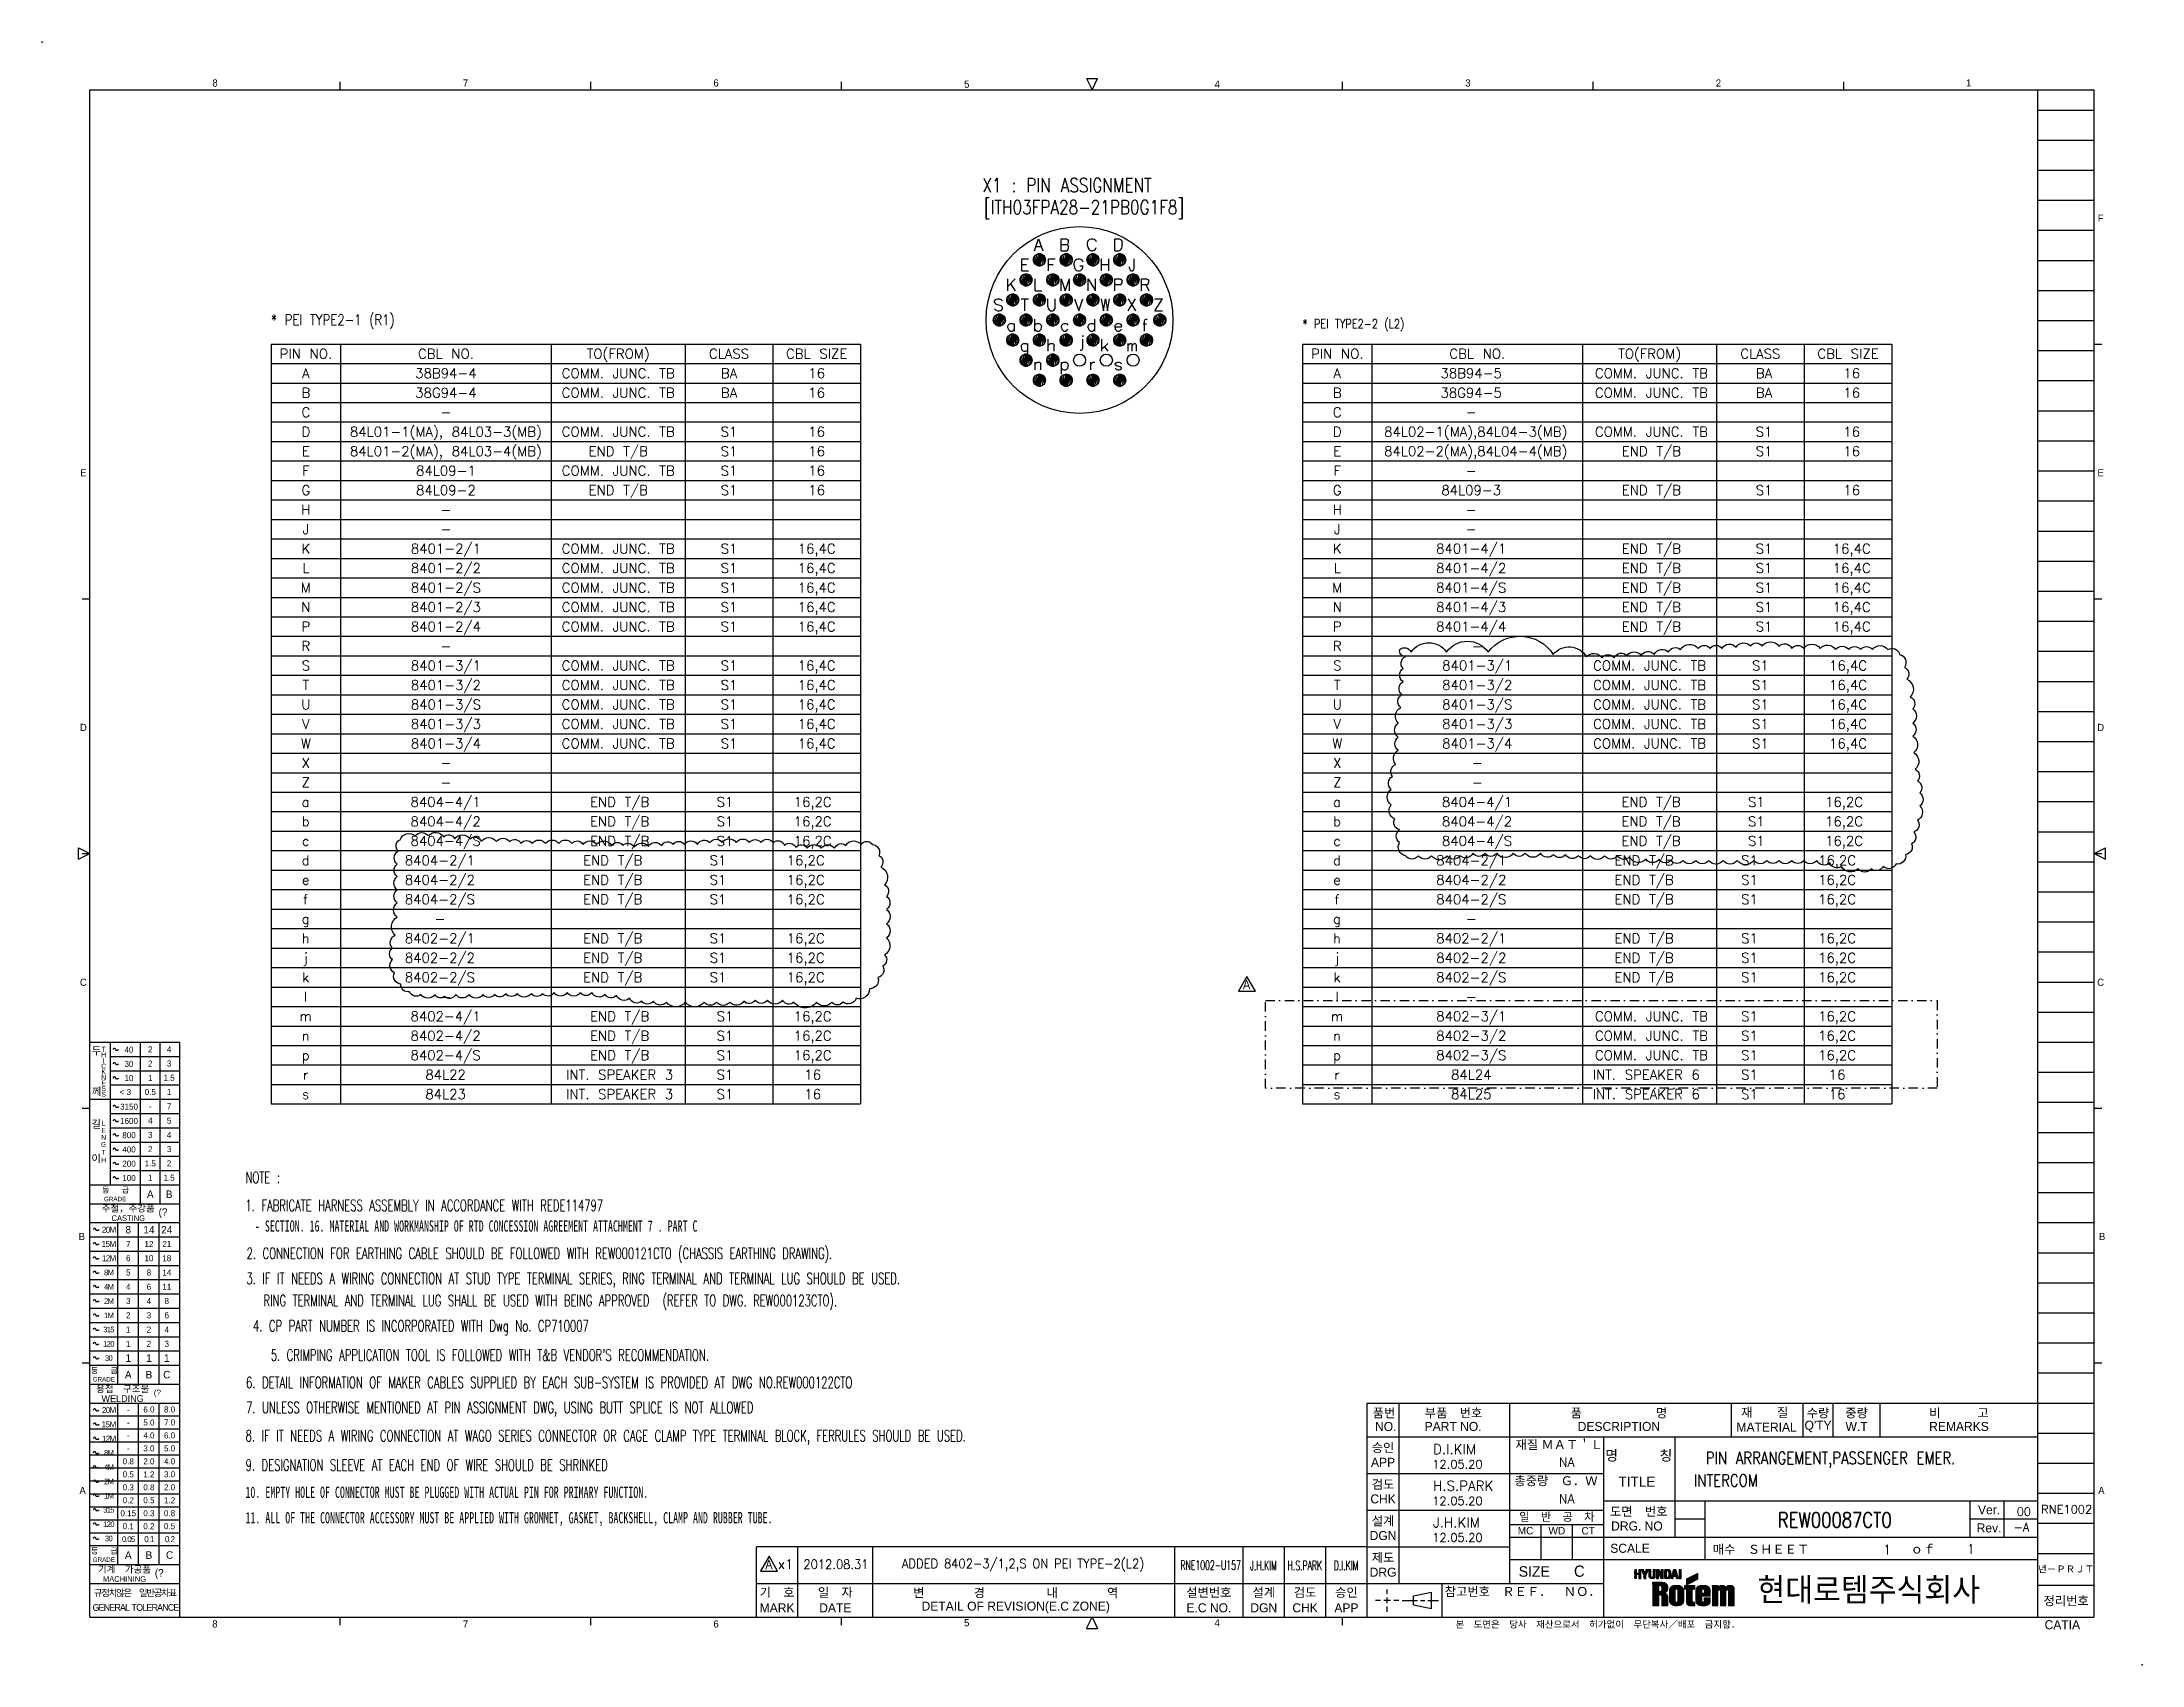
# Model space of a CAD drawing. Header units: millimetres. Extents: x 1063 to 1621, y 404 to 836.
import ezdxf
from ezdxf.enums import TextEntityAlignment as Align

# ---------------------------------------------------------------- set-up
doc = ezdxf.new("R2010")
doc.units = ezdxf.units.MM
doc.linetypes.add('DASHDOT', pattern=[1, 0.5, -0.25, 0, -0.25])
doc.linetypes.add('DASHED', pattern=[0.75, 0.5, -0.25])
doc.layers.add('5', color=4, linetype='Continuous')
doc.layers.add('현배선도', color=7, linetype='Continuous')
doc.styles.add('CI', font='romand.shx', dxfattribs={"bigfont": 'whgdtxt.shx'})
doc.styles.add('ROMANS', font='txt', dxfattribs={"height": 0.2})
doc.styles.get("Standard").update_dxf_attribs({"font": 'txt.shx', "bigfont": 'whgtxt.shx'})
pattern_1 = [(45, (994.75708, 597.389726), (-0.00883883476, 0.00883883476), [])]

msp = doc.modelspace()

# ---------------------------------------------------------------- texts
for s, height, p in [('PIN NO.', 2.592, (1132.78, 753.24)), ('CBL NO.', 2.592, (1170.04, 753.24)), ('TO(FROM)', 2.592, (1215.88, 753.24)), ('CLASS', 2.592, (1245.37, 753.24)), ('CBL SIZE', 2.592, (1268.69, 753.24)), ('PIN NO.', 2.592, (1407.22, 753.24)), ('CBL NO.', 2.592, (1444.48, 753.24)), ('TO(FROM)', 2.592, (1490.33, 753.24)), ('CLASS', 2.592, (1519.81, 753.24)), ('CBL SIZE', 2.592, (1543.14, 753.24)), ('A', 2.59, (1132.78, 748.06)), ('38B94-4', 2.592, (1170.04, 748.06)), ('COMM. JUNC. TB', 2.592, (1215.88, 748.06)), ('BA', 2.592, (1245.37, 748.06)), ('16', 2.592, (1268.69, 748.06)), ('A', 2.59, (1407.22, 748.06)), ('38B94-5', 2.592, (1442.86, 748.06)), ('COMM. JUNC. TB', 2.592, (1490.81, 748.06)), ('BA', 2.592, (1520.78, 748.06)), ('16', 2.592, (1544.11, 748.06)), ('B', 2.59, (1132.78, 742.87)), ('38G94-4', 2.592, (1170.04, 742.87)), ('COMM. JUNC. TB', 2.592, (1215.88, 742.87)), ('BA', 2.592, (1245.37, 742.87)), ('16', 2.592, (1268.69, 742.87)), ('B', 2.59, (1407.22, 742.87)), ('38G94-5', 2.592, (1442.86, 742.87)), ('COMM. JUNC. TB', 2.592, (1490.81, 742.87)), ('BA', 2.592, (1520.78, 742.87)), ('16', 2.592, (1544.11, 742.87)), ('C', 2.59, (1132.78, 737.69)), ('C', 2.59, (1407.22, 737.69)), ('D', 2.59, (1132.78, 732.5)), ('84L01-1(MA), 84L03-3(MB)', 2.592, (1170.04, 732.5)), ('-', 2.59, (1170.04, 737.69)), ('COMM. JUNC. TB', 2.592, (1215.88, 732.5)), ('S1', 2.592, (1245.37, 732.5)), ('16', 2.592, (1268.69, 732.5)), ('D', 2.59, (1407.22, 732.5)), ('84L02-1(MA),84L04-3(MB)', 2.592, (1444.08, 732.5)), ('-', 2.59, (1442.86, 737.69)), ('COMM. JUNC. TB', 2.592, (1490.81, 732.5)), ('S1', 2.592, (1520.78, 732.5)), ('16', 2.592, (1544.11, 732.5)), ('E', 2.59, (1132.78, 727.32)), ('84L01-2(MA), 84L03-4(MB)', 2.592, (1170.04, 727.32)), ('END T/B', 2.592, (1215.88, 727.32)), ('S1', 2.592, (1245.37, 727.32)), ('16', 2.592, (1268.69, 727.32)), ('E', 2.59, (1407.22, 727.32)), ('84L02-2(MA),84L04-4(MB)', 2.592, (1444.08, 727.32)), ('END T/B', 2.592, (1490.81, 727.32)), ('S1', 2.592, (1520.78, 727.32)), ('16', 2.592, (1544.11, 727.32)), ('F', 2.59, (1132.78, 722.14)), ('84L09-1', 2.592, (1170.04, 722.14)), ('COMM. JUNC. TB', 2.592, (1215.88, 722.14)), ('S1', 2.592, (1245.37, 722.14)), ('16', 2.592, (1268.69, 722.14)), ('F', 2.59, (1407.22, 722.14)), ('-', 2.59, (1442.86, 722.14)), ('G', 2.59, (1132.78, 716.95)), ('84L09-2', 2.592, (1170.04, 716.95)), ('END T/B', 2.592, (1215.88, 716.95)), ('S1', 2.592, (1245.37, 716.95)), ('16', 2.592, (1268.69, 716.95)), ('G', 2.59, (1407.22, 716.95)), ('84L09-3', 2.592, (1442.86, 716.95)), ('END T/B', 2.592, (1490.81, 716.95)), ('S1', 2.592, (1520.78, 716.95)), ('16', 2.592, (1544.11, 716.95)), ('H', 2.59, (1132.78, 711.77)), ('-', 2.59, (1170.04, 711.77)), ('H', 2.59, (1407.22, 711.77)), ('-', 2.59, (1442.86, 711.77)), ('J', 2.59, (1132.78, 706.58)), ('-', 2.59, (1170.04, 706.58)), ('J', 2.59, (1407.22, 706.58)), ('-', 2.59, (1442.86, 706.58)), ('K', 2.59, (1132.78, 701.4)), ('8401-2/1', 2.592, (1170.04, 701.4)), ('COMM. JUNC. TB', 2.592, (1215.88, 701.4)), ('S1', 2.592, (1245.37, 701.4)), ('16,4C', 2.592, (1268.69, 701.4)), ('K', 2.59, (1407.22, 701.4)), ('8401-4/1', 2.592, (1442.86, 701.4)), ('END T/B', 2.592, (1490.81, 701.4)), ('S1', 2.592, (1520.78, 701.4)), ('16,4C', 2.592, (1544.11, 701.4)), ('L', 2.59, (1132.78, 696.22)), ('8401-2/2', 2.592, (1170.04, 696.22)), ('COMM. JUNC. TB', 2.592, (1215.88, 696.22)), ('S1', 2.592, (1245.37, 696.22)), ('16,4C', 2.592, (1268.69, 696.22)), ('L', 2.59, (1407.22, 696.22)), ('8401-4/2', 2.592, (1442.86, 696.22)), ('END T/B', 2.592, (1490.81, 696.22)), ('S1', 2.592, (1520.78, 696.22)), ('16,4C', 2.592, (1544.11, 696.22)), ('M', 2.59, (1132.78, 691.03)), ('8401-2/S', 2.592, (1170.04, 691.03)), ('8401-2/3', 2.592, (1170.04, 685.85)), ('COMM. JUNC. TB', 2.592, (1215.88, 691.03)), ('S1', 2.592, (1245.37, 691.03)), ('16,4C', 2.592, (1268.69, 691.03)), ('M', 2.59, (1407.22, 691.03)), ('8401-4/S', 2.592, (1442.86, 691.03)), ('8401-4/3', 2.592, (1442.86, 685.85)), ('END T/B', 2.592, (1490.81, 691.03)), ('END T/B', 2.592, (1490.81, 685.85)), ('S1', 2.592, (1520.78, 691.03)), ('16,4C', 2.592, (1544.11, 691.03)), ('N', 2.59, (1132.78, 685.85)), ('P', 2.59, (1132.78, 680.66)), ('8401-2/4', 2.592, (1170.04, 680.66)), ('COMM. JUNC. TB', 2.592, (1215.88, 685.85)), ('COMM. JUNC. TB', 2.592, (1215.88, 680.66)), ('S1', 2.592, (1245.37, 685.85)), ('S1', 2.592, (1245.37, 680.66)), ('16,4C', 2.592, (1268.69, 685.85)), ('16,4C', 2.592, (1268.69, 680.66)), ('N', 2.59, (1407.22, 685.85)), ('P', 2.59, (1407.22, 680.66)), ('8401-4/4', 2.592, (1442.86, 680.66)), ('END T/B', 2.592, (1490.81, 680.66)), ('S1', 2.592, (1520.78, 685.85)), ('S1', 2.592, (1520.78, 680.66)), ('16,4C', 2.592, (1544.11, 685.85)), ('16,4C', 2.592, (1544.11, 680.66)), ('R', 2.59, (1132.78, 675.48)), ('R', 2.59, (1407.22, 675.48)), ('S', 2.59, (1132.78, 670.3)), ('8401-3/1', 2.592, (1170.04, 670.3)), ('-', 2.59, (1170.04, 675.48)), ('COMM. JUNC. TB', 2.592, (1215.88, 670.3)), ('S1', 2.592, (1245.37, 670.3)), ('16,4C', 2.592, (1268.69, 670.3)), ('S', 2.59, (1407.22, 670.3)), ('8401-3/1', 2.592, (1444.48, 670.3)), ('-', 2.59, (1444.48, 675.48)), ('COMM. JUNC. TB', 2.592, (1490.33, 670.3)), ('S1', 2.592, (1519.81, 670.3)), ('16,4C', 2.592, (1543.14, 670.3)), ('T', 2.59, (1132.78, 665.11)), ('8401-3/2', 2.592, (1170.04, 665.11)), ('COMM. JUNC. TB', 2.592, (1215.88, 665.11)), ('S1', 2.592, (1245.37, 665.11)), ('16,4C', 2.592, (1268.69, 665.11)), ('T', 2.59, (1407.22, 665.11)), ('8401-3/2', 2.592, (1444.48, 665.11)), ('COMM. JUNC. TB', 2.592, (1490.33, 665.11)), ('S1', 2.592, (1519.81, 665.11)), ('16,4C', 2.592, (1543.14, 665.11)), ('U', 2.59, (1132.78, 659.93)), ('8401-3/S', 2.592, (1170.04, 659.93)), ('COMM. JUNC. TB', 2.592, (1215.88, 659.93)), ('S1', 2.592, (1245.37, 659.93)), ('16,4C', 2.592, (1268.69, 659.93)), ('U', 2.59, (1407.22, 659.93)), ('8401-3/S', 2.592, (1444.48, 659.93)), ('COMM. JUNC. TB', 2.592, (1490.33, 659.93)), ('S1', 2.592, (1519.81, 659.93)), ('16,4C', 2.592, (1543.14, 659.93)), ('V', 2.59, (1132.78, 654.74)), ('8401-3/3', 2.592, (1170.04, 654.74)), ('COMM. JUNC. TB', 2.592, (1215.88, 654.74)), ('S1', 2.592, (1245.37, 654.74)), ('16,4C', 2.592, (1268.69, 654.74)), ('V', 2.59, (1407.22, 654.74)), ('8401-3/3', 2.592, (1444.48, 654.74)), ('COMM. JUNC. TB', 2.592, (1490.33, 654.74)), ('S1', 2.592, (1519.81, 654.74)), ('16,4C', 2.592, (1543.14, 654.74)), ('W', 2.59, (1132.78, 649.56)), ('8401-3/4', 2.592, (1170.04, 649.56)), ('COMM. JUNC. TB', 2.592, (1215.88, 649.56)), ('S1', 2.592, (1245.37, 649.56)), ('16,4C', 2.592, (1268.69, 649.56)), ('W', 2.59, (1407.22, 649.56)), ('8401-3/4', 2.592, (1444.48, 649.56)), ('COMM. JUNC. TB', 2.592, (1490.33, 649.56)), ('S1', 2.592, (1519.81, 649.56)), ('16,4C', 2.592, (1543.14, 649.56)), ('X', 2.59, (1132.78, 644.38)), ('-', 2.59, (1170.04, 644.38)), ('X', 2.59, (1407.22, 644.38)), ('-', 2.59, (1444.48, 644.38)), ('Z', 2.59, (1132.78, 639.19)), ('-', 2.59, (1170.04, 639.19)), ('Z', 2.59, (1407.22, 639.19)), ('-', 2.59, (1444.48, 639.19)), ('a', 2.59, (1132.71, 634.01)), ('8404-4/1', 2.592, (1169.96, 634.01)), ('END T/B', 2.592, (1216.27, 634.01)), ('S1', 2.592, (1244.3, 634.01)), ('16,2C', 2.592, (1267.63, 634.01)), ('a', 2.59, (1407.16, 634.01)), ('8404-4/1', 2.592, (1444.41, 634.01)), ('END T/B', 2.592, (1490.72, 634.01)), ('S1', 2.592, (1518.75, 634.01)), ('16,2C', 2.592, (1542.08, 634.01)), ('b', 2.59, (1132.71, 628.82)), ('8404-4/2', 2.592, (1169.96, 628.82)), ('END T/B', 2.592, (1216.27, 628.82)), ('S1', 2.592, (1244.3, 628.82)), ('16,2C', 2.592, (1267.63, 628.82)), ('b', 2.59, (1407.16, 628.82)), ('8404-4/2', 2.592, (1444.41, 628.82)), ('END T/B', 2.592, (1490.72, 628.82)), ('S1', 2.592, (1518.75, 628.82)), ('16,2C', 2.592, (1542.08, 628.82)), ('c', 2.59, (1132.71, 623.64)), ('8404-4/S', 2.592, (1169.96, 623.64)), ('END T/B', 2.592, (1216.27, 623.64)), ('S1', 2.592, (1244.3, 623.64)), ('16,2C', 2.592, (1267.63, 623.64)), ('c', 2.59, (1407.16, 623.64)), ('8404-4/S', 2.592, (1444.41, 623.64)), ('END T/B', 2.592, (1490.72, 623.64)), ('S1', 2.592, (1518.75, 623.64)), ('16,2C', 2.592, (1542.08, 623.64)), ('d', 2.59, (1132.71, 618.46)), ('8404-2/1', 2.592, (1168.44, 618.46)), ('8404-2/2', 2.592, (1168.44, 613.27)), ('END T/B', 2.592, (1214.42, 618.46)), ('END T/B', 2.592, (1214.42, 613.27)), ('S1', 2.592, (1242.45, 618.46)), ('16,2C', 2.592, (1265.78, 618.46)), ('d', 2.59, (1407.16, 618.46)), ('8404-2/1', 2.592, (1442.89, 618.46)), ('8404-2/2', 2.592, (1442.89, 613.27)), ('END T/B', 2.592, (1488.87, 618.46)), ('END T/B', 2.592, (1488.87, 613.27)), ('S1', 2.592, (1516.9, 618.46)), ('16,2C', 2.592, (1540.22, 618.46)), ('e', 2.59, (1132.71, 613.27)), ('f', 2.59, (1132.71, 608.09)), ('8404-2/S', 2.592, (1168.44, 608.09)), ('END T/B', 2.592, (1214.42, 608.09)), ('S1', 2.592, (1242.45, 613.27)), ('S1', 2.592, (1242.45, 608.09)), ('16,2C', 2.592, (1265.78, 613.27)), ('16,2C', 2.592, (1265.78, 608.09)), ('e', 2.59, (1407.16, 613.27)), ('f', 2.59, (1407.16, 608.09)), ('8404-2/S', 2.592, (1442.89, 608.09)), ('END T/B', 2.592, (1488.87, 608.09)), ('S1', 2.592, (1516.9, 613.27)), ('S1', 2.592, (1516.9, 608.09)), ('16,2C', 2.592, (1540.22, 613.27)), ('16,2C', 2.592, (1540.22, 608.09)), ('g', 2.59, (1132.71, 602.9)), ('h', 2.59, (1132.71, 597.72)), ('8402-2/1', 2.592, (1168.44, 597.72)), ('-', 2.59, (1168.44, 602.9)), ('END T/B', 2.592, (1214.42, 597.72)), ('S1', 2.592, (1242.45, 597.72)), ('16,2C', 2.592, (1265.78, 597.72)), ('g', 2.59, (1407.16, 602.9)), ('h', 2.59, (1407.16, 597.72)), ('8402-2/1', 2.592, (1442.89, 597.72)), ('-', 2.59, (1442.89, 602.9)), ('END T/B', 2.592, (1488.87, 597.72)), ('S1', 2.592, (1516.9, 597.72)), ('16,2C', 2.592, (1540.22, 597.72)), ('j', 2.59, (1132.71, 592.54)), ('8402-2/2', 2.592, (1168.44, 592.54)), ('END T/B', 2.592, (1214.42, 592.54)), ('S1', 2.592, (1242.45, 592.54)), ('16,2C', 2.592, (1265.78, 592.54)), ('j', 2.59, (1407.16, 592.54)), ('8402-2/2', 2.592, (1442.89, 592.54)), ('END T/B', 2.592, (1488.87, 592.54)), ('S1', 2.592, (1516.9, 592.54)), ('16,2C', 2.592, (1540.22, 592.54)), ('k', 2.59, (1132.71, 587.35)), ('8402-2/S', 2.592, (1168.44, 587.35)), ('END T/B', 2.592, (1214.42, 587.35)), ('S1', 2.592, (1242.45, 587.35)), ('16,2C', 2.592, (1265.78, 587.35)), ('k', 2.59, (1407.16, 587.35)), ('8402-2/S', 2.592, (1442.89, 587.35)), ('END T/B', 2.592, (1488.87, 587.35)), ('S1', 2.592, (1516.9, 587.35)), ('16,2C', 2.592, (1540.22, 587.35)), ('l', 2.59, (1132.71, 582.17)), ('-', 2.59, (1169.96, 582.17)), ('l', 2.59, (1407.16, 582.17)), ('-', 2.59, (1442.89, 582.17)), ('m', 2.59, (1132.71, 576.98)), ('8402-4/1', 2.592, (1169.96, 576.98)), ('END T/B', 2.592, (1216.27, 576.98)), ('S1', 2.592, (1244.3, 576.98)), ('16,2C', 2.592, (1267.63, 576.98)), ('m', 2.59, (1407.16, 576.98)), ('8402-3/1', 2.592, (1442.89, 576.98)), ('COMM. JUNC. TB', 2.592, (1490.81, 576.98)), ('S1', 2.592, (1516.9, 576.98)), ('16,2C', 2.592, (1540.22, 576.98)), ('n', 2.59, (1132.71, 571.8)), ('8402-4/2', 2.592, (1169.96, 571.8)), ('END T/B', 2.592, (1216.27, 571.8)), ('S1', 2.592, (1244.3, 571.8)), ('16,2C', 2.592, (1267.63, 571.8)), ('n', 2.59, (1407.16, 571.8)), ('8402-3/2', 2.592, (1442.89, 571.8)), ('COMM. JUNC. TB', 2.592, (1490.81, 571.8)), ('S1', 2.592, (1516.9, 571.8)), ('16,2C', 2.592, (1540.22, 571.8)), ('p', 2.59, (1132.71, 566.62)), ('8402-4/S', 2.592, (1169.96, 566.62)), ('END T/B', 2.592, (1216.27, 566.62)), ('S1', 2.592, (1244.3, 566.62)), ('16,2C', 2.592, (1267.63, 566.62)), ('p', 2.59, (1407.16, 566.62)), ('8402-3/S', 2.592, (1442.89, 566.62)), ('COMM. JUNC. TB', 2.592, (1490.81, 566.62)), ('S1', 2.592, (1516.9, 566.62)), ('16,2C', 2.592, (1540.22, 566.62)), ('r', 2.59, (1132.71, 561.43)), ('84L22', 2.592, (1169.96, 561.43)), ('INT. SPEAKER 3', 2.592, (1216.27, 561.43)), ('S1', 2.592, (1244.3, 561.43)), ('16', 2.592, (1267.63, 561.43)), ('r', 2.59, (1407.16, 561.43)), ('84L24', 2.592, (1442.89, 561.43)), ('INT. SPEAKER 6', 2.592, (1489.44, 561.43)), ('S1', 2.592, (1516.9, 561.43)), ('16', 2.592, (1540.22, 561.43)), ('s', 2.59, (1132.71, 556.25)), ('84L23', 2.592, (1169.96, 556.25)), ('INT. SPEAKER 3', 2.592, (1216.27, 556.25)), ('S1', 2.592, (1244.3, 556.25)), ('16', 2.592, (1267.63, 556.25)), ('s', 2.59, (1407.16, 556.25)), ('84L25', 2.592, (1442.89, 556.25)), ('INT. SPEAKER 6', 2.592, (1489.44, 556.25)), ('S1', 2.592, (1516.9, 556.25)), ('16', 2.592, (1540.22, 556.25))]:
    msp.add_text(s, height=height).set_placement(p, align=Align.MIDDLE_CENTER)
at = {"color": 7, "width": 0.65}
for s, p in [('NOTE : ', (1116.7, 534.11)), ('1. FABRICATE HARNESS ASSEMBLY IN ACCORDANCE WITH REDE114797', (1116.7, 526.67)), ('2. CONNECTION FOR EARTHING CABLE SHOULD BE FOLLOWED WITH REW000121CTO (CHASSIS EARTHING DRAWING).', (1117, 513.91)), ('3. IF IT NEEDS A WIRING CONNECTION AT STUD TYPE TERMINAL SERIES, RING TERMINAL AND TERMINAL LUG SHOULD BE USED.', (1116.95, 507.23)), ('RING TERMINAL AND TERMINAL LUG SHALL BE USED WITH BEING APPROVED  (REFER TO DWG. REW000123CTO).', (1121.5, 501.34)), ('6. DETAIL INFORMATION OF MAKER CABLES SUPPLIED BY EACH SUB-SYSTEM IS PROVIDED AT DWG NO.REW000122CTO', (1116.86, 479.56)), ('7. UNLESS OTHERWISE MENTIONED AT PIN ASSIGNMENT DWG, USING BUTT SPLICE IS NOT ALLOWED ', (1116.86, 472.91)), ('8. IF IT NEEDS A WIRING CONNECTION AT WAGO SERIES CONNECTOR OR CAGE CLAMP TYPE TERMINAL BLOCK, FERRULES SHOULD BE USED.', (1116.74, 465.39)), ('9. DESIGNATION SLEEVE AT EACH END OF WIRE SHOULD BE SHRINKED', (1116.74, 457.59))]:
    msp.add_text(s, height=3, dxfattribs=at).set_placement(p, align=Align.MIDDLE_LEFT)
at = {"color": 255, "linetype": 'Continuous', "width": 0.65}
for s, p in [('4. CP PART NUMBER IS INCORPORATED WITH Dwg No. CP710007', (1163.39, 494.62)), ("5. CRIMPING APPLICATION TOOL IS FOLLOWED WITH T&B VENDOR'S RECOMMENDATION.", (1181.73, 486.85))]:
    msp.add_text(s, height=3, dxfattribs=at).set_placement(p, align=Align.MIDDLE_CENTER)
at = {"color": 6, "linetype": 'Continuous'}
for s, height, p in [('12.05.20', 2.231, (1432.51, 456.69)), ('D.I.KIM', 2.625, (1432.69, 460.5)), ('H.S.PARK', 2.625, (1432.69, 450.75)), ('12.05.20', 2.231, (1432.51, 446.94)), ('J.H.KIM', 2.625, (1432.69, 441)), ('12.05.20', 2.231, (1432.51, 437.19))]:
    msp.add_text(s, height=height, dxfattribs=at).set_placement(p)
at = {"color": 6}
for p in [(1468.27, 458.37), (1468.27, 448.62)]:
    msp.add_text('NA', height=2.449, dxfattribs=at).set_placement(p, align=Align.MIDDLE_CENTER)
at = {"color": 90, "linetype": 'Continuous', "width": 0.8}
for s, p in [('PIN ARRANGEMENT,PASSENGER EMER.', (1538.48, 459.46)), ('INTERCOM', (1510.64, 453.49))]:
    msp.add_text(s, height=3.24, dxfattribs=at).set_placement(p, align=Align.MIDDLE_CENTER)
at = {"color": 7, "linetype": 'Continuous'}
for s, p in [('-A', (1587.17, 439.95)), ('00', (1588.01, 444.05)), ('RNE1002', (1594.52, 444.68))]:
    msp.add_text(s, height=2.231, dxfattribs=at).set_placement(p)
at = {"style": 'CI'}
msp.add_text('현대로템주식회사', height=7, dxfattribs=at).set_placement((1519.01, 420.68))
at = {"color": 4, "attachment_point": 5, "style": 'ROMANS'}
for s, insert, char_height in [('{\\fﾱﾼﾸﾲￃﾼ|b0|i0|c129|p49;8 }', (1108.58, 825.28), 1.9), ('{\\fﾱﾼﾸﾲￃﾼ|b0|i0|c129|p49;7 }', (1175.26, 825.28), 1.9), ('{\\fﾱﾼﾸﾲￃﾼ|b0|i0|c129|p49;6 }', (1241.93, 825.28), 1.9), ('{\\fﾱﾼﾸﾲￃﾼ|b0|i0|c129|p49;5 }', (1308.62, 824.95), 1.9), ('{\\fﾱﾼﾸﾲￃﾼ|b0|i0|c129|p49;4 }', (1375.29, 824.95), 1.9), ('{\\fﾱﾼﾸﾲￃﾼ|b0|i0|c129|p49;3 }', (1441.98, 825.28), 1.9), ('{\\fﾱﾼﾸﾲￃﾼ|b0|i0|c129|p49;2 }', (1508.65, 825.28), 1.9), ('{\\fﾱﾼﾸﾲￃﾼ|b0|i0|c129|p49;1 }', (1575.23, 825.32), 1.9), ('{\\fﾱﾼﾸﾲￃﾼ|b0|i0|c129|p49;F }', (1610.35, 789.31), 1.9), ('{\\fﾱﾼﾸﾲￃﾼ|b0|i0|c129|p49;E }', (1073.57, 721.58), 1.9), ('{\\fﾱﾼﾸﾲￃﾼ|b0|i0|c129|p49;E }', (1610.35, 721.58), 1.9), ('{\\fﾱﾼﾸﾲￃﾼ|b0|i0|c129|p49;D }', (1073.57, 653.84), 1.9), ('{\\fﾱﾼﾸﾲￃﾼ|b0|i0|c129|p49;D }', (1610.35, 653.84), 1.9), ('{\\fﾱﾼﾸﾲￃﾼ|b0|i0|c129|p49;C }', (1073.57, 586.03), 1.9), ('{\\fﾱﾼﾸﾲￃﾼ|b0|i0|c129|p49;C }', (1610.35, 586.03), 1.9), ('{\\fﾱﾼﾸﾲￃﾼ|b0|i0|c129|p49;두 }', (1077.06, 567.69), 2), ('{\\fﾱﾼﾸﾲￃﾼ|b0|i0|c129|p49;C }', (1078.96, 563.72), 1.3), ('{\\fﾱﾼﾸﾲￃﾼ|b0|i0|c129|p49;T }', (1078.96, 568.22), 1.3), ('{\\fﾱﾼﾸﾲￃﾼ|b0|i0|c129|p49;H }', (1078.96, 566.72), 1.3), ('{\\fﾱﾼﾸﾲￃﾼ|b0|i0|c129|p49;I }', (1078.96, 565.22), 1.3), ('{\\fﾱﾼﾸﾲￃﾼ|b0|i0|c129|p49;40 }', (1085.71, 568.11), 1.6), ('{\\fﾱﾼﾸﾲￃﾼ|b0|i0|c129|p49;30 }', (1085.71, 564.31), 1.6), ('{\\fﾱﾼﾸﾲￃﾼ|b0|i0|c129|p49;2 }', (1091.38, 568.19), 1.6), ('{\\fﾱﾼﾸﾲￃﾼ|b0|i0|c129|p49;2 }', (1091.38, 564.4), 1.6), ('{\\fﾱﾼﾸﾲￃﾼ|b0|i0|c129|p49;4 }', (1096.38, 568.19), 1.6), ('{\\fﾱﾼﾸﾲￃﾼ|b0|i0|c129|p49;3 }', (1096.38, 564.4), 1.6), ('{\\fﾱﾼﾸﾲￃﾼ|b0|i0|c129|p49;N }', (1078.96, 560.72), 1.3), ('{\\fﾱﾼﾸﾲￃﾼ|b0|i0|c129|p49;K }', (1078.96, 562.22), 1.3), ('{\\fﾱﾼﾸﾲￃﾼ|b0|i0|c129|p49;E }', (1078.96, 559.22), 1.3), ('{\\fﾱﾼﾸﾲￃﾼ|b0|i0|c129|p49;10 }', (1085.71, 560.52), 1.6), ('{\\fﾱﾼﾸﾲￃﾼ|b0|i0|c129|p49;1 }', (1091.38, 560.6), 1.6), ('{\\fﾱﾼﾸﾲￃﾼ|b0|i0|c129|p49;1.5 }', (1096.38, 560.6), 1.6), ('{\\fﾱﾼﾸﾲￃﾼ|b0|i0|c129|p49;께 }', (1077.06, 556.91), 2), ('{\\fﾱﾼﾸﾲￃﾼ|b0|i0|c129|p49;S }', (1078.96, 557.72), 1.3), ('{\\fﾱﾼﾸﾲￃﾼ|b0|i0|c129|p49;S }', (1078.96, 556.22), 1.3), ('{\\fﾱﾼﾸﾲￃﾼ|b0|i0|c129|p49;< 3 }', (1084.76, 556.81), 1.6), ('{\\fﾱﾼﾸﾲￃﾼ|b0|i0|c129|p49;3150 }', (1085.71, 552.93), 1.6), ('{\\fﾱﾼﾸﾲￃﾼ|b0|i0|c129|p49;0.5 }', (1091.38, 556.81), 1.6), ('{\\fﾱﾼﾸﾲￃﾼ|b0|i0|c129|p49;7 }', (1096.38, 553.01), 1.6), ('{\\fﾱﾼﾸﾲￃﾼ|b0|i0|c129|p49;1 }', (1096.38, 556.81), 1.6), ('{\\fﾱﾼﾸﾲￃﾼ|b0|i0|c129|p49;길 }', (1076.96, 548.21), 2), ('{\\fﾱﾼﾸﾲￃﾼ|b0|i0|c129|p49;L }', (1078.96, 548.54), 1.3), ('{\\fﾱﾼﾸﾲￃﾼ|b0|i0|c129|p49;1600 }', (1085.71, 549.13), 1.6), ('{\\fﾱﾼﾸﾲￃﾼ|b0|i0|c129|p49;4 }', (1091.38, 549.22), 1.6), ('{\\fﾱﾼﾸﾲￃﾼ|b0|i0|c129|p49;- }', (1091.38, 553.01), 1.6), ('{\\fﾱﾼﾸﾲￃﾼ|b0|i0|c129|p49;5 }', (1096.38, 549.22), 1.6), ('{\\fﾱﾼﾸﾲￃﾼ|b0|i0|c129|p49;G }', (1078.96, 542.88), 1.3), ('{\\fﾱﾼﾸﾲￃﾼ|b0|i0|c129|p49;N }', (1078.96, 544.77), 1.3), ('{\\fﾱﾼﾸﾲￃﾼ|b0|i0|c129|p49;E }', (1078.96, 546.65), 1.3), ('{\\fﾱﾼﾸﾲￃﾼ|b0|i0|c129|p49;400 }', (1085.71, 541.54), 1.6), ('{\\fﾱﾼﾸﾲￃﾼ|b0|i0|c129|p49;800 }', (1085.71, 545.34), 1.6), ('{\\fﾱﾼﾸﾲￃﾼ|b0|i0|c129|p49;3 }', (1091.38, 545.42), 1.6), ('{\\fﾱﾼﾸﾲￃﾼ|b0|i0|c129|p49;2 }', (1091.38, 541.63), 1.6), ('{\\fﾱﾼﾸﾲￃﾼ|b0|i0|c129|p49;4 }', (1096.38, 545.42), 1.6), ('{\\fﾱﾼﾸﾲￃﾼ|b0|i0|c129|p49;3 }', (1096.38, 541.63), 1.6), ('{\\fﾱﾼﾸﾲￃﾼ|b0|i0|c129|p49;이 }', (1076.96, 539.04), 2), ('{\\fﾱﾼﾸﾲￃﾼ|b0|i0|c129|p49;T }', (1078.96, 540.79), 1.3), ('{\\fﾱﾼﾸﾲￃﾼ|b0|i0|c129|p49;H }', (1078.96, 538.71), 1.3), ('{\\fﾱﾼﾸﾲￃﾼ|b0|i0|c129|p49;200 }', (1085.71, 537.75), 1.6), ('{\\fﾱﾼﾸﾲￃﾼ|b0|i0|c129|p49;1.5 }', (1091.38, 537.83), 1.6), ('{\\fﾱﾼﾸﾲￃﾼ|b0|i0|c129|p49;2 }', (1096.38, 537.83), 1.6), ('{\\fNew Gulim|b0|i0|c129|p18;\\H0.8333x;\\T0.75;등\u3000\u3000급\\fﾱﾼﾸﾲￃﾼ|b0|i0|c129|p49;\\H1.2x;\\T1; }', (1082.01, 530.7), 1.8), ('{\\fﾱﾼﾸﾲￃﾼ|b0|i0|c129|p49;100 }', (1085.71, 533.95), 1.6), ('{\\fﾱﾼﾸﾲￃﾼ|b0|i0|c129|p49;1 }', (1091.38, 534.04), 1.6), ('{\\fﾱﾼﾸﾲￃﾼ|b0|i0|c129|p49;1.5 }', (1096.38, 534.04), 1.6), ('{\\fﾱﾼﾸﾲￃﾼ|b0|i0|c129|p49;주철，주강품 }', (1085.51, 525.74), 1.8), ('{\\fﾱﾼﾸﾲￃﾼ|b0|i0|c129|p49;GRADE }', (1082.01, 528.35), 1.2), ('{\\fﾱﾼﾸﾲￃﾼ|b0|i0|c129|p49;A }', (1091.38, 529.63), 2), ('{\\fﾱﾼﾸﾲￃﾼ|b0|i0|c129|p49;(? }', (1094.76, 524.6), 2), ('{\\fﾱﾼﾸﾲￃﾼ|b0|i0|c129|p49;B }', (1096.38, 529.63), 2), ('{\\fﾱﾼﾸﾲￃﾼ|b0|i0|c129|p49;\\H0.8x;\\T0.85;20M\\H1.25x;\\T1; }', (1080.26, 520.19), 2), ('{\\fﾱﾼﾸﾲￃﾼ|b0|i0|c129|p49;CASTING }', (1085.51, 523.26), 1.5), ('{\\fﾱﾼﾸﾲￃﾼ|b0|i0|c129|p49;8 }', (1085.51, 520.19), 2), ('{\\fﾱﾼﾸﾲￃﾼ|b0|i0|c129|p49;14 }', (1091.01, 520.19), 2), ('{\\fﾱﾼﾸﾲￃﾼ|b0|i0|c129|p49;24 }', (1095.76, 520.19), 2), ('{\\fﾱﾼﾸﾲￃﾼ|b0|i0|c129|p49;B }', (1073.16, 518.41), 1.9), ('{\\fﾱﾼﾸﾲￃﾼ|b0|i0|c129|p49;\\H0.8x;\\T0.9;15M\\H1.25x;\\T1; }', (1080.26, 516.4), 2), ('{\\fﾱﾼﾸﾲￃﾼ|b0|i0|c129|p49;7 }', (1085.51, 516.4), 1.6), ('{\\fﾱﾼﾸﾲￃﾼ|b0|i0|c129|p49;12 }', (1091.01, 516.4), 1.6), ('{\\fﾱﾼﾸﾲￃﾼ|b0|i0|c129|p49;21 }', (1095.76, 516.4), 1.6), ('{\\fﾱﾼﾸﾲￃﾼ|b0|i0|c129|p49;B }', (1610.75, 518.41), 1.9), ('{\\fﾱﾼﾸﾲￃﾼ|b0|i0|c129|p49;\\H0.8x;\\T0.8;12M\\H1.25x;\\T1; }', (1080.26, 512.6), 2), ('{\\fﾱﾼﾸﾲￃﾼ|b0|i0|c129|p49;\\H0.75x;\\T0.8;8M\\H1.333x;\\T1; }', (1080.26, 508.81), 2), ('{\\fﾱﾼﾸﾲￃﾼ|b0|i0|c129|p49;5 }', (1085.51, 508.81), 1.6), ('{\\fﾱﾼﾸﾲￃﾼ|b0|i0|c129|p49;6 }', (1085.51, 512.6), 1.6), ('{\\fﾱﾼﾸﾲￃﾼ|b0|i0|c129|p49;10 }', (1091.01, 512.6), 1.6), ('{\\fﾱﾼﾸﾲￃﾼ|b0|i0|c129|p49;8 }', (1091.01, 508.81), 1.6), ('{\\fﾱﾼﾸﾲￃﾼ|b0|i0|c129|p49;18 }', (1095.76, 512.6), 1.6), ('{\\fﾱﾼﾸﾲￃﾼ|b0|i0|c129|p49;14 }', (1095.76, 508.81), 1.6), ('{\\fﾱﾼﾸﾲￃﾼ|b0|i0|c129|p49;\\H0.75x;\\T0.8;4M\\H1.333x;\\T1; }', (1080.26, 505.01), 2), ('{\\fﾱﾼﾸﾲￃﾼ|b0|i0|c129|p49;4 }', (1085.51, 505.01), 1.6), ('{\\fﾱﾼﾸﾲￃﾼ|b0|i0|c129|p49;6 }', (1091.01, 505.01), 1.6), ('{\\fﾱﾼﾸﾲￃﾼ|b0|i0|c129|p49;11 }', (1095.76, 505.01), 1.6), ('{\\fﾱﾼﾸﾲￃﾼ|b0|i0|c129|p49;\\H0.75x;\\T0.8;2M\\H1.333x;\\T1; }', (1080.26, 501.22), 2), ('{\\fﾱﾼﾸﾲￃﾼ|b0|i0|c129|p49;\\H0.75x;\\T0.8;1M\\H1.333x;\\T1; }', (1080.26, 497.42), 2), ('{\\fﾱﾼﾸﾲￃﾼ|b0|i0|c129|p49;3 }', (1085.51, 501.22), 1.6), ('{\\fﾱﾼﾸﾲￃﾼ|b0|i0|c129|p49;2 }', (1085.51, 497.42), 1.6), ('{\\fﾱﾼﾸﾲￃﾼ|b0|i0|c129|p49;4 }', (1091.01, 501.22), 1.6), ('{\\fﾱﾼﾸﾲￃﾼ|b0|i0|c129|p49;3 }', (1091.01, 497.42), 1.6), ('{\\fﾱﾼﾸﾲￃﾼ|b0|i0|c129|p49;8 }', (1095.76, 501.22), 1.6), ('{\\fﾱﾼﾸﾲￃﾼ|b0|i0|c129|p49;6 }', (1095.76, 497.42), 1.6), ('{\\fﾱﾼﾸﾲￃﾼ|b0|i0|c129|p49;\\H0.75x;\\T0.8;315\\H1.333x;\\T1; }', (1080.26, 493.63), 2), ('{\\fﾱﾼﾸﾲￃﾼ|b0|i0|c129|p49;1 }', (1085.51, 493.63), 1.6), ('{\\fﾱﾼﾸﾲￃﾼ|b0|i0|c129|p49;2 }', (1091.01, 493.63), 1.6), ('{\\fﾱﾼﾸﾲￃﾼ|b0|i0|c129|p49;4 }', (1095.76, 493.63), 1.6), ('{\\fﾱﾼﾸﾲￃﾼ|b0|i0|c129|p49;\\H0.75x;\\T0.8;120\\H1.333x;\\T1; }', (1080.26, 489.83), 2), ('{\\fﾱﾼﾸﾲￃﾼ|b0|i0|c129|p49;\\H0.75x;\\T0.8;30\\H1.333x;\\T1; }', (1080.26, 486.04), 2), ('{\\fﾱﾼﾸﾲￃﾼ|b0|i0|c129|p49;1 }', (1085.51, 486.04), 2), ('{\\fﾱﾼﾸﾲￃﾼ|b0|i0|c129|p49;1 }', (1085.51, 489.83), 1.6), ('{\\fﾱﾼﾸﾲￃﾼ|b0|i0|c129|p49;1 }', (1091.01, 486.04), 2), ('{\\fﾱﾼﾸﾲￃﾼ|b0|i0|c129|p49;2 }', (1091.01, 489.83), 1.6), ('{\\fﾱﾼﾸﾲￃﾼ|b0|i0|c129|p49;1 }', (1095.76, 486.04), 2), ('{\\fﾱﾼﾸﾲￃﾼ|b0|i0|c129|p49;3 }', (1095.76, 489.83), 1.6), ('{\\fNew Gulim|b0|i0|c129|p18;\\H0.8333x;\\T0.75;등\u3000\u3000급\\fﾱﾼﾸﾲￃﾼ|b0|i0|c129|p49;\\H1.2x;\\T1; }', (1079.01, 482.66), 1.8), ('{\\fﾱﾼﾸﾲￃﾼ|b0|i0|c129|p49;GRADE }', (1079.01, 480.39), 1.2), ('{\\fﾱﾼﾸﾲￃﾼ|b0|i0|c129|p49;A }', (1085.51, 481.63), 2), ('{\\fﾱﾼﾸﾲￃﾼ|b0|i0|c129|p49;B }', (1091.01, 481.63), 2), ('{\\fﾱﾼﾸﾲￃﾼ|b0|i0|c129|p49;C }', (1095.76, 481.63), 2), ('{\\fﾱﾼﾸﾲￃﾼ|b0|i0|c129|p49;용접\u3000구조물 }', (1084.01, 477.74), 1.8), ('{\\fﾱﾼﾸﾲￃﾼ|b0|i0|c129|p49;WELDING }', (1084.01, 475.26), 1.8), ('{\\fﾱﾼﾸﾲￃﾼ|b0|i0|c129|p49;(? }', (1093.26, 476.6), 1.6), ('{\\fﾱﾼﾸﾲￃﾼ|b0|i0|c129|p49;\\H0.8x;\\T0.85;20M\\H1.25x;\\T1; }', (1080.26, 472.19), 2), ('{\\fﾱﾼﾸﾲￃﾼ|b0|i0|c129|p49;- }', (1085.51, 472.36), 1.6), ('{\\fﾱﾼﾸﾲￃﾼ|b0|i0|c129|p49;5.0 }', (1091.01, 468.91), 1.6), ('{\\fﾱﾼﾸﾲￃﾼ|b0|i0|c129|p49;6.0 }', (1091.01, 472.36), 1.6), ('{\\fﾱﾼﾸﾲￃﾼ|b0|i0|c129|p49;8.0 }', (1096.51, 472.36), 1.6), ('{\\fﾱﾼﾸﾲￃﾼ|b0|i0|c129|p49;7.0 }', (1096.51, 468.91), 1.6), ('{\\fﾱﾼﾸﾲￃﾼ|b0|i0|c129|p49;품번 }', (1419.66, 471.34), 2.4), ('{\\fﾱﾼﾸﾲￃﾼ|b0|i0|c129|p49;부품\u3000번호 }', (1438.16, 471.34), 2.4), ('{\\fﾱﾼﾸﾲￃﾼ|b0|i0|c129|p49;품\u3000\u3000\u3000\u3000\u3000\u3000명 }', (1482.16, 471.34), 2.4), ('{\\fﾱﾼﾸﾲￃﾼ|b0|i0|c129|p49;재\u3000\u3000질 }', (1520.96, 471.49), 2.4), ("{\\fﾱﾼﾸﾲￃﾼ|b0|i0|c129|p49;Q'TY }", (1535.16, 467.84), 2.4), ('{\\fﾱﾼﾸﾲￃﾼ|b0|i0|c129|p49;수량 }', (1535.16, 471.34), 2.4), ('{\\fﾱﾼﾸﾲￃﾼ|b0|i0|c129|p49;중량 }', (1545.41, 471.34), 2.4), ('{\\fﾱﾼﾸﾲￃﾼ|b0|i0|c129|p49;비\u3000\u3000\u3000고 }', (1572.66, 471.34), 2.4), ('{\\fﾱﾼﾸﾲￃﾼ|b0|i0|c129|p49;\\H0.8x;\\T0.9;15M\\H1.25x;\\T1; }', (1080.26, 468.4), 2), ('{\\fﾱﾼﾸﾲￃﾼ|b0|i0|c129|p49;\\H0.8x;\\T0.8;12M\\H1.25x;\\T1; }', (1080.26, 464.6), 2), ('{\\fﾱﾼﾸﾲￃﾼ|b0|i0|c129|p49;- }', (1085.51, 468.91), 1.6), ('{\\fﾱﾼﾸﾲￃﾼ|b0|i0|c129|p49;- }', (1085.51, 465.46), 1.6), ('{\\fﾱﾼﾸﾲￃﾼ|b0|i0|c129|p49;4.0 }', (1091.01, 465.46), 1.6), ('{\\fﾱﾼﾸﾲￃﾼ|b0|i0|c129|p49;6.0 }', (1096.51, 465.46), 1.6), ('{\\fﾱﾼﾸﾲￃﾼ|b0|i0|c129|p49;NO. }', (1420.12, 467.84), 2.4), ('{\\fﾱﾼﾸﾲￃﾼ|b0|i0|c129|p49; PART NO. }', (1437.6, 467.84), 2.4), ('{\\fGulim|b0|i0|c129|p50;재질 ＭＡＴ＇Ｌ\\fﾱﾼﾸﾲￃﾼ|b0|i0|c129|p49; }', (1466.27, 462.89), 2.4), ('{\\fﾱﾼﾸﾲￃﾼ|b0|i0|c129|p49;DESCRIPTION }', (1482.16, 467.84), 2.4), ('{\\fﾱﾼﾸﾲￃﾼ|b0|i0|c129|p49;MATERIAL }', (1521.46, 467.69), 2.4), ('{\\fﾱﾼﾸﾲￃﾼ|b0|i0|c129|p49;W.T }', (1545.41, 467.84), 2.4), ('{\\fﾱﾼﾸﾲￃﾼ|b0|i0|c129|p49;REMARKS }', (1572.66, 467.84), 2.4), ('{\\fﾱﾼﾸﾲￃﾼ|b0|i0|c129|p49;\\H0.75x;\\T0.8;8M\\H1.333x;\\T1; }', (1080.26, 460.81), 2), ('{\\fﾱﾼﾸﾲￃﾼ|b0|i0|c129|p49;0.8 }', (1085.51, 458.56), 1.6), ('{\\fﾱﾼﾸﾲￃﾼ|b0|i0|c129|p49;- }', (1085.51, 462.01), 1.6), ('{\\fﾱﾼﾸﾲￃﾼ|b0|i0|c129|p49;3.0 }', (1091.01, 462.01), 1.6), ('{\\fﾱﾼﾸﾲￃﾼ|b0|i0|c129|p49;2.0 }', (1091.01, 458.56), 1.6), ('{\\fﾱﾼﾸﾲￃﾼ|b0|i0|c129|p49;4.0 }', (1096.51, 458.56), 1.6), ('{\\fﾱﾼﾸﾲￃﾼ|b0|i0|c129|p49;5.0 }', (1096.51, 462.01), 1.6), ('{\\fﾱﾼﾸﾲￃﾼ|b0|i0|c129|p49;APP }', (1419.41, 458.31), 2.4), ('{\\fﾱﾼﾸﾲￃﾼ|b0|i0|c129|p49;승인 }', (1419.41, 462.11), 2.4), ('{\\fﾱﾼﾸﾲￃﾼ|b0|i0|c129|p49;명\u3000\u3000\u3000칭 }', (1487.46, 459.98), 2.7), ('{\\fﾱﾼﾸﾲￃﾼ|b0|i0|c129|p49;\\H0.75x;\\T0.8;4M\\H1.333x;\\T1; }', (1080.26, 457.01), 2), ('{\\fﾱﾼﾸﾲￃﾼ|b0|i0|c129|p49;\\H0.75x;\\T0.8;2M\\H1.333x;\\T1; }', (1080.26, 453.22), 2), ('{\\fﾱﾼﾸﾲￃﾼ|b0|i0|c129|p49;0.5 }', (1085.51, 455.11), 1.6), ('{\\fﾱﾼﾸﾲￃﾼ|b0|i0|c129|p49;1.2 }', (1091.01, 455.11), 1.6), ('{\\fﾱﾼﾸﾲￃﾼ|b0|i0|c129|p49;3.0 }', (1096.51, 455.11), 1.6), ('{\\fﾱﾼﾸﾲￃﾼ|b0|i0|c129|p49;검도 }', (1419.41, 452.36), 2.4), ('{\\fﾱﾼﾸﾲￃﾼ|b0|i0|c129|p49;총중량\u3000Ｇ．Ｗ }', (1465.42, 453.28), 2.4), ('{\\fﾱﾼﾸﾲￃﾼ|b0|i0|c129|p49;TITLE }', (1486.96, 453.18), 2.7), ('{\\fﾱﾼﾸﾲￃﾼ|b0|i0|c129|p49;A }', (1073.37, 450.8), 1.9), ('{\\fﾱﾼﾸﾲￃﾼ|b0|i0|c129|p49;\\H0.75x;\\T0.8;1M\\H1.333x;\\T1; }', (1080.26, 449.42), 2), ('{\\fﾱﾼﾸﾲￃﾼ|b0|i0|c129|p49;0.3 }', (1085.51, 451.66), 1.6), ('{\\fﾱﾼﾸﾲￃﾼ|b0|i0|c129|p49;0.2 }', (1085.51, 448.21), 1.6), ('{\\fﾱﾼﾸﾲￃﾼ|b0|i0|c129|p49;0.8 }', (1091.01, 451.66), 1.6), ('{\\fﾱﾼﾸﾲￃﾼ|b0|i0|c129|p49;0.5 }', (1091.01, 448.21), 1.6), ('{\\fﾱﾼﾸﾲￃﾼ|b0|i0|c129|p49;2.0 }', (1096.51, 451.66), 1.6), ('{\\fﾱﾼﾸﾲￃﾼ|b0|i0|c129|p49;1.2 }', (1096.51, 448.21), 1.6), ('{\\fﾱﾼﾸﾲￃﾼ|b0|i0|c129|p49;CHK }', (1419.41, 448.56), 2.4), ('{\\fﾱﾼﾸﾲￃﾼ|b0|i0|c129|p49;A }', (1610.55, 450.8), 1.9), ('{\\fﾱﾼﾸﾲￃﾼ|b0|i0|c129|p49;\\H0.75x;\\T0.8;315\\H1.333x;\\T1; }', (1080.26, 445.63), 2), ('{\\fﾱﾼﾸﾲￃﾼ|b0|i0|c129|p49;\\H0.75x;\\T0.8;120\\H1.333x;\\T1; }', (1080.26, 441.83), 2), ('{\\fﾱﾼﾸﾲￃﾼ|b0|i0|c129|p49;0.15 }', (1085.51, 444.76), 1.6), ('{\\fﾱﾼﾸﾲￃﾼ|b0|i0|c129|p49;0.1 }', (1085.51, 441.31), 1.6), ('{\\fﾱﾼﾸﾲￃﾼ|b0|i0|c129|p49;0.3 }', (1091.01, 444.76), 1.6), ('{\\fﾱﾼﾸﾲￃﾼ|b0|i0|c129|p49;0.2 }', (1091.01, 441.31), 1.6), ('{\\fﾱﾼﾸﾲￃﾼ|b0|i0|c129|p49;0.8 }', (1096.51, 444.76), 1.6), ('{\\fﾱﾼﾸﾲￃﾼ|b0|i0|c129|p49;0.5 }', (1096.51, 441.31), 1.6), ('{\\fﾱﾼﾸﾲￃﾼ|b0|i0|c129|p49;설계 }', (1419.41, 442.61), 2.4), ('{\\fﾱﾼﾸﾲￃﾼ|b0|i0|c129|p49;일\u3000반\u3000공\u3000차 }', (1465.66, 443.69), 2.2), ('{\\fﾱﾼﾸﾲￃﾼ|b0|i0|c129|p49;도면\u3000번호 }', (1487.46, 445.15), 2.4), ('{\\fﾱﾼﾸﾲￃﾼ|b0|i0|c129|p49;DRG. NO }', (1486.96, 441.35), 2.4), ('{\\fﾱﾼﾸﾲￃﾼ|b0|i0|c129|p49;Rev. }', (1580.66, 440.84), 2.4), ('{\\fﾱﾼﾸﾲￃﾼ|b0|i0|c129|p49;Ver. }', (1580.66, 445.66), 2.4), ('{\\fﾱﾼﾸﾲￃﾼ|b0|i0|c129|p49;\\H0.75x;\\T0.8;30\\H1.333x;\\T1; }', (1080.26, 438.04), 2), ('{\\fﾱﾼﾸﾲￃﾼ|b0|i0|c129|p49;\\T0.8;0.05 }', (1085.51, 437.86), 1.5), ('{\\fﾱﾼﾸﾲￃﾼ|b0|i0|c129|p49;\\T0.8;0.1 }', (1091.01, 437.86), 1.6), ('{\\fﾱﾼﾸﾲￃﾼ|b0|i0|c129|p49;\\T0.8;0.2 }', (1096.51, 437.86), 1.6), ('{\\fﾱﾼﾸﾲￃﾼ|b0|i0|c129|p49;DGN }', (1419.41, 438.81), 2.4), ('{\\fﾱﾼﾸﾲￃﾼ|b0|i0|c129|p49;MC }', (1457.32, 440.11), 2), ('{\\fﾱﾼﾸﾲￃﾼ|b0|i0|c129|p49;WD }', (1465.66, 440.11), 2), ('{\\fﾱﾼﾸﾲￃﾼ|b0|i0|c129|p49;CT }', (1473.99, 440.11), 2), ('{\\fﾱﾼﾸﾲￃﾼ|b0|i0|c129|p49;SCALE }', (1485.12, 435.42), 2.4), ('{\\fﾱﾼﾸﾲￃﾼ|b0|i0|c129|p49;매수\u3000ＳＨＥＥＴ }', (1519.98, 435.05), 2.4), ('{\\fﾱﾼﾸﾲￃﾼ|b0|i0|c129|p49;ｏｆ }', (1563.08, 435.23), 2.4), ('{\\fNew Gulim|b0|i0|c129|p18;\\H0.8333x;\\T0.75;등\u3000\u3000급\\fﾱﾼﾸﾲￃﾼ|b0|i0|c129|p49;\\H1.2x;\\T1; }', (1079.01, 434.66), 1.8), ('{\\fﾱﾼﾸﾲￃﾼ|b0|i0|c129|p49;GRADE }', (1079.01, 432.39), 1.2), ('{\\fﾱﾼﾸﾲￃﾼ|b0|i0|c129|p49;기계\u3000가공품 }', (1084.51, 429.74), 1.8), ('{\\fﾱﾼﾸﾲￃﾼ|b0|i0|c129|p49;A }', (1085.51, 433.63), 2), ('{\\fﾱﾼﾸﾲￃﾼ|b0|i0|c129|p49;B }', (1091.01, 433.63), 2), ('{\\fﾱﾼﾸﾲￃﾼ|b0|i0|c129|p49;C }', (1096.51, 433.63), 2), ('{\\fﾱﾼﾸﾲￃﾼ|b0|i0|c129|p49;DRG }', (1419.41, 429.06), 2.4), ('{\\fﾱﾼﾸﾲￃﾼ|b0|i0|c129|p49;제도 }', (1419.41, 432.86), 2.4), ('{\\fﾱﾼﾸﾲￃﾼ|b0|i0|c129|p49;SIZE }', (1459.66, 429.26), 2.8), ('{\\fGulim|b0|i0|c129|p50;C\\fﾱﾼﾸﾲￃﾼ|b0|i0|c129|p49; }', (1471.63, 429.33), 3), ('{\\fNew Gulim|b0|i0|c129|p18;\\H0.75x;년－ＰＲＪＴ\\fﾱﾼﾸﾲￃﾼ|b0|i0|c129|p49;\\H1.333x; }', (1601.16, 429.84), 2.4), ('{\\fGulim|b0|i0|c129|p50;\\T0.75;규정치않은\u3000일반공차표\\fﾱﾼﾸﾲￃﾼ|b0|i0|c129|p49;\\T1; }', (1087.26, 423.49), 1.8), ('{\\fﾱﾼﾸﾲￃﾼ|b0|i0|c129|p49;MACHINING }', (1084.51, 427.26), 1.5), ('{\\fﾱﾼﾸﾲￃﾼ|b0|i0|c129|p49;(? }', (1093.76, 428.6), 2), ('{\\fﾱﾼﾸﾲￃﾼ|b0|i0|c129|p49;기\u3000호 }', (1258.16, 423.59), 2.4), ('{\\fﾱﾼﾸﾲￃﾼ|b0|i0|c129|p49;일\u3000자 }', (1273.66, 423.59), 2.4), ('{\\fﾱﾼﾸﾲￃﾼ|b0|i0|c129|p49;변\u3000\u3000\u3000\u3000경\u3000\u3000\u3000\u3000\u3000내\u3000\u3000\u3000\u3000역 }', (1321.66, 423.49), 2.4), ('{\\fﾱﾼﾸﾲￃﾼ|b0|i0|c129|p49;설변번호 }', (1373.06, 423.59), 2.4), ('{\\fﾱﾼﾸﾲￃﾼ|b0|i0|c129|p49;설계 }', (1387.66, 423.59), 2.4), ('{\\fﾱﾼﾸﾲￃﾼ|b0|i0|c129|p49;검도 }', (1398.66, 423.59), 2.4), ('{\\fﾱﾼﾸﾲￃﾼ|b0|i0|c129|p49;승인 }', (1409.66, 423.59), 2.4), ('{\\fﾱﾼﾸﾲￃﾼ|b0|i0|c129|p49;참고번호\u3000ＲＥＦ．\u3000ＮＯ． }', (1456.57, 423.83), 2.4), ('{\\fﾱﾼﾸﾲￃﾼ|b0|i0|c129|p49;\\T0.8;GENERAL TOLERANC\\T1;E }', (1087.56, 419.69), 1.8), ('{\\fﾱﾼﾸﾲￃﾼ|b0|i0|c129|p49;MARK }', (1258.16, 419.59), 2.4), ('{\\fﾱﾼﾸﾲￃﾼ|b0|i0|c129|p49;DATE }', (1273.66, 419.59), 2.4), ('{\\fﾱﾼﾸﾲￃﾼ|b0|i0|c129|p49;DETAIL OF REVISION(E.C ZONE) }', (1321.66, 419.69), 2.4), ('{\\fﾱﾼﾸﾲￃﾼ|b0|i0|c129|p49;E.C NO. }', (1373.06, 419.59), 2.4), ('{\\fﾱﾼﾸﾲￃﾼ|b0|i0|c129|p49;DGN }', (1387.66, 419.59), 2.4), ('{\\fﾱﾼﾸﾲￃﾼ|b0|i0|c129|p49;CHK }', (1398.66, 419.59), 2.4), ('{\\fﾱﾼﾸﾲￃﾼ|b0|i0|c129|p49;APP }', (1409.66, 419.59), 2.4), ('{\\fNew Gulim|b0|i0|c129|p18;정리번호 }', (1601.16, 421.34), 2.4), ('{\\fﾱﾼﾸﾲￃﾼ|b0|i0|c129|p49;8 }', (1108.58, 415.3), 1.9), ('{\\fﾱﾼﾸﾲￃﾼ|b0|i0|c129|p49;7 }', (1175.26, 415.3), 1.9), ('{\\fﾱﾼﾸﾲￃﾼ|b0|i0|c129|p49;6 }', (1241.93, 415.3), 1.9), ('{\\fﾱﾼﾸﾲￃﾼ|b0|i0|c129|p49;5 }', (1308.62, 415.63), 1.9), ('{\\fﾱﾼﾸﾲￃﾼ|b0|i0|c129|p49;4 }', (1375.29, 415.63), 1.9), ('{\\fﾱﾼﾸﾲￃﾼ|b0|i0|c129|p49;CATIA }', (1600.16, 415.09), 2.4)]:
    msp.add_mtext(s, dxfattribs=dict(at, insert=insert, char_height=char_height))
at = {"char_height": 2.5, "attachment_point": 5}
for s, insert, width in [('{\\Fromans|c129;\\C4;A}', (1383.11, 585.41), 4.2465), ('{\\Fromans|c129;\\C4;A}', (1255.99, 431.15), 4.2465), ('{\\Fromans|c129;\\C4;x1}', (1260.41, 431.23), 4.2465), ('{\\Fromans|c129;\\W0.9;\\C4;2012.08.31}', (1273.82, 431.19), 4.2465), ('{\\Fromans|c0;\\W0.9;\\C4;ADDED 8402-3/1,2,S ON PEI TYPE-2(L2)\\Fromans|c129; }', (1323.63, 430.95), 77.3338), ('{\\Fromans|c129;\\W0.6;\\C4;RNE1002-U157}', (1373.52, 430.93), 30.3268), ('{\\Fromans|c129;\\W0.6;\\C4;J.H.KIM}', (1387.59, 430.88), 30.3268), ('{\\Fromans|c129;\\W0.6;\\C4;H.S.PARK}', (1398.59, 430.88), 30.3268), ('{\\Fromans|c129;\\W0.6;\\C4;D.I.KIM}', (1409.59, 430.88), 30.3268)]:
    msp.add_mtext(s, dxfattribs=dict(at, insert=insert, width=width))
at = {"color": 6, "insert": (1438.66, 415.09), "char_height": 1.8, "attachment_point": 4, "style": 'ROMANS'}
msp.add_mtext('{\\fﾱﾼﾸﾲￃﾼ|b0|i0|c129|p49;본\u3000도면은\u3000당사\u3000재산으로서\u3000허가없이\u3000무단복사／배포\u3000금지함． }', dxfattribs=at)
at = {"layer": '5', "color": 3, "width": 0.8}
msp.add_text('REW00087CT0', height=4, dxfattribs=at).set_placement((1524.46, 443), align=Align.MIDDLE_LEFT)
at = {"layer": '5', "color": 4, "width": 0.8}
for p in [(1552.68, 435.08), (1574.99, 435.25)]:
    msp.add_text('1', height=2.5, dxfattribs=at).set_placement(p, align=Align.MIDDLE_LEFT)
at = {"layer": '현배선도', "color": 4, "width": 0.8}
for s, height, p in [('X1 : PIN ASSIGNMENT', 3.72, (1312.78, 796.27)), ('[ITH03FPA28-21PB0G1F8]', 3.72, (1313.16, 790.36)), ('* PEI TYPE2-1 (R1)', 2.8569, (1123.54, 760.86)), ('* PEI TYPE2-2 (L2)', 2.3808, (1397.99, 760.03))]:
    msp.add_text(s, height=height, dxfattribs=at).set_placement(p)
at = {"layer": '현배선도', "color": 0, "linetype": 'DASHED', "ltscale": 0.05, "style": 'ROMANS', "width": 0.65}
for s, p in [('   - SECTION. 16. MATERIAL AND WORKMANSHIP OF RTD CONCESSION AGREEMENT ATTACHMENT 7 . PART C ', (1115.24, 521.18)), ('10. EMPTY HOLE OF CONNECTOR MUST BE PLUGGED WITH ACTUAL PIN FOR PRIMARY FUNCTION.', (1116.69, 450.35)), ('11. ALL OF THE CONNECTOR ACCESSORY MUST BE APPLIED WITH GROMMET, GASKET, BACKSHELL, CLAMP AND RUBBER TUBE.', (1116.69, 443.57))]:
    msp.add_text(s, height=2.9925, dxfattribs=at).set_placement(p, align=Align.MIDDLE_LEFT)

# ---------------------------------------------------------------- hatches: boundary and pattern name
h = msp.add_hatch()
h.set_pattern_fill('ANSI31', color=256, scale=0.1, style=0)
h.set_pattern_definition(pattern_1)
h.paths.add_polyline_path([(1506.45, 424.22), (1506.45, 424.3), (1506.44, 424.37), (1506.43, 424.45), (1506.41, 424.52), (1506.39, 424.6), (1506.36, 424.67), (1506.34, 424.73), (1506.3, 424.8), (1506.27, 424.86), (1506.23, 424.91), (1506.19, 424.97), (1506.15, 425.03), (1506.1, 425.08), (1506.05, 425.12), (1506, 425.17), (1505.94, 425.22), (1505.88, 425.26), (1505.82, 425.29), (1505.76, 425.33), (1505.69, 425.36), (1505.62, 425.39), (1505.55, 425.42), (1505.48, 425.45), (1505.41, 425.47), (1505.33, 425.49), (1505.26, 425.51), (1505.18, 425.52), (1505.1, 425.53), (1505.02, 425.54), (1504.93, 425.55), (1504.85, 425.55), (1504.77, 425.56), (1504.36, 425.56), (1504.27, 425.55), (1504.18, 425.55), (1504.1, 425.54), (1504.02, 425.53), (1503.93, 425.52), (1503.85, 425.5), (1503.77, 425.48), (1503.69, 425.46), (1503.62, 425.44), (1503.55, 425.41), (1503.48, 425.38), (1503.41, 425.35), (1503.34, 425.31), (1503.28, 425.27), (1503.21, 425.23), (1503.15, 425.19), (1503.1, 425.14), (1503.04, 425.09), (1502.99, 425.04), (1502.95, 424.98), (1502.9, 424.92), (1502.86, 424.86), (1502.82, 424.8), (1502.79, 424.73), (1502.76, 424.66), (1502.73, 424.59), (1502.71, 424.51), (1502.69, 424.43), (1502.68, 424.35), (1502.66, 424.27), (1502.66, 424.18), (1502.65, 424.09), (1502.65, 421.59), (1502.66, 421.51), (1502.66, 421.42), (1502.67, 421.34), (1502.69, 421.26), (1502.7, 421.19), (1502.72, 421.11), (1502.75, 421.04), (1502.77, 420.98), (1502.8, 420.91), (1502.84, 420.85), (1502.87, 420.79), (1502.91, 420.73), (1502.95, 420.68), (1503, 420.63), (1503.05, 420.58), (1503.1, 420.53), (1503.15, 420.49), (1503.21, 420.45), (1503.27, 420.41), (1503.33, 420.37), (1503.4, 420.34), (1503.47, 420.31), (1503.53, 420.29), (1503.61, 420.26), (1503.68, 420.24), (1503.76, 420.22), (1503.84, 420.21), (1503.92, 420.2), (1504.01, 420.19), (1504.1, 420.18), (1504.19, 420.17), (1504.28, 420.17), (1504.83, 420.17), (1504.91, 420.17), (1504.99, 420.18), (1505.06, 420.18), (1505.14, 420.19), (1505.22, 420.2), (1505.29, 420.22), (1505.37, 420.24), (1505.44, 420.25), (1505.51, 420.28), (1505.58, 420.3), (1505.65, 420.32), (1505.71, 420.35), (1505.77, 420.38), (1505.84, 420.42), (1505.89, 420.45), (1505.95, 420.49), (1506.01, 420.53), (1506.06, 420.57), (1506.11, 420.61), (1506.15, 420.66), (1506.2, 420.71), (1506.24, 420.76), (1506.27, 420.81), (1506.31, 420.87), (1506.34, 420.92), (1506.36, 420.98), (1506.39, 421.04), (1506.41, 421.1), (1506.42, 421.16), (1506.43, 421.23), (1506.44, 421.3), (1506.44, 421.37), (1506.45, 422.27), (1504.91, 422.27), (1504.91, 421.51), (1504.91, 421.43), (1504.89, 421.34), (1504.85, 421.27), (1504.81, 421.21), (1504.75, 421.15), (1504.69, 421.11), (1504.63, 421.09), (1504.55, 421.08), (1504.48, 421.09), (1504.41, 421.11), (1504.35, 421.14), (1504.3, 421.19), (1504.25, 421.25), (1504.22, 421.32), (1504.2, 421.41), (1504.2, 421.49), (1504.2, 424.26), (1504.2, 424.31), (1504.22, 424.39), (1504.25, 424.46), (1504.29, 424.51), (1504.35, 424.55), (1504.41, 424.58), (1504.46, 424.6), (1504.54, 424.6), (1504.61, 424.6), (1504.67, 424.58), (1504.73, 424.55), (1504.79, 424.51), (1504.84, 424.46), (1504.87, 424.41), (1504.9, 424.33), (1504.91, 424.26), (1504.91, 423.54), (1504.2, 423.54), (1504.2, 422.71), (1506.45, 422.71)])
h.paths.add_polyline_path([(1501.68, 424.54), (1502.39, 424.54), (1502.39, 425.56), (1499.65, 425.56), (1499.65, 424.54), (1500.16, 424.54), (1500.18, 421.15), (1500.18, 421.09), (1500.18, 421.02), (1500.19, 420.97), (1500.19, 420.91), (1500.2, 420.86), (1500.22, 420.81), (1500.23, 420.76), (1500.25, 420.71), (1500.26, 420.66), (1500.28, 420.62), (1500.3, 420.58), (1500.33, 420.54), (1500.35, 420.5), (1500.38, 420.47), (1500.41, 420.44), (1500.44, 420.41), (1500.47, 420.38), (1500.5, 420.35), (1500.53, 420.32), (1500.57, 420.3), (1500.61, 420.28), (1500.64, 420.26), (1500.68, 420.25), (1500.72, 420.23), (1500.77, 420.22), (1500.81, 420.2), (1500.85, 420.2), (1500.9, 420.19), (1500.94, 420.18), (1500.99, 420.18), (1501.04, 420.17), (1501.09, 420.17), (1502.39, 420.17), (1502.39, 421.13), (1501.94, 421.13), (1501.9, 421.13), (1501.86, 421.14), (1501.84, 421.15), (1501.77, 421.2), (1501.73, 421.27), (1501.7, 421.33), (1501.68, 421.4), (1501.68, 421.45)])
h.paths.add_polyline_path([(1499.42, 421.53), (1499.42, 421.62), (1499.42, 424.19), (1499.42, 424.27), (1499.42, 424.34), (1499.4, 424.41), (1499.39, 424.48), (1499.37, 424.54), (1499.34, 424.61), (1499.32, 424.67), (1499.29, 424.73), (1499.25, 424.79), (1499.21, 424.85), (1499.17, 424.91), (1499.13, 424.96), (1499.08, 425.02), (1499.03, 425.07), (1498.98, 425.12), (1498.92, 425.16), (1498.87, 425.21), (1498.81, 425.25), (1498.74, 425.29), (1498.68, 425.33), (1498.62, 425.36), (1498.55, 425.4), (1498.48, 425.42), (1498.41, 425.45), (1498.34, 425.48), (1498.27, 425.5), (1498.2, 425.51), (1498.13, 425.53), (1498.06, 425.54), (1497.99, 425.55), (1497.91, 425.55), (1497.84, 425.56), (1497.25, 425.56), (1497.16, 425.55), (1497.08, 425.55), (1496.99, 425.54), (1496.91, 425.53), (1496.83, 425.51), (1496.75, 425.49), (1496.67, 425.47), (1496.6, 425.44), (1496.52, 425.42), (1496.45, 425.38), (1496.38, 425.35), (1496.32, 425.31), (1496.26, 425.27), (1496.2, 425.23), (1496.14, 425.19), (1496.08, 425.14), (1496.03, 425.09), (1495.98, 425.04), (1495.94, 424.99), (1495.89, 424.94), (1495.85, 424.88), (1495.81, 424.82), (1495.78, 424.76), (1495.75, 424.7), (1495.72, 424.64), (1495.7, 424.58), (1495.68, 424.51), (1495.66, 424.45), (1495.65, 424.38), (1495.64, 424.31), (1495.63, 424.24), (1495.63, 424.17), (1497.15, 424.3), (1497.15, 424.35), (1497.17, 424.41), (1497.2, 424.46), (1497.26, 424.53), (1497.33, 424.57), (1497.4, 424.59), (1497.46, 424.6), (1497.52, 424.6), (1497.6, 424.59), (1497.64, 424.58), (1497.67, 424.57), (1497.75, 424.53), (1497.81, 424.47), (1497.84, 424.41), (1497.86, 424.34), (1497.86, 424.3), (1497.86, 421.45), (1497.86, 421.39), (1497.84, 421.29), (1497.81, 421.22), (1497.76, 421.16), (1497.71, 421.11), (1497.65, 421.07), (1497.59, 421.05), (1497.51, 421.04), (1497.42, 421.05), (1497.37, 421.07), (1497.3, 421.11), (1497.25, 421.16), (1497.2, 421.23), (1497.17, 421.29), (1497.15, 421.38), (1497.15, 421.45), (1497.15, 424.3), (1495.63, 424.17), (1495.63, 421.55), (1495.63, 421.47), (1495.64, 421.39), (1495.65, 421.31), (1495.67, 421.23), (1495.69, 421.16), (1495.72, 421.09), (1495.75, 421.02), (1495.78, 420.95), (1495.82, 420.89), (1495.86, 420.83), (1495.91, 420.77), (1495.96, 420.71), (1496.01, 420.66), (1496.06, 420.61), (1496.12, 420.56), (1496.18, 420.52), (1496.24, 420.48), (1496.3, 420.44), (1496.37, 420.4), (1496.43, 420.37), (1496.5, 420.34), (1496.57, 420.31), (1496.64, 420.28), (1496.71, 420.26), (1496.78, 420.24), (1496.85, 420.22), (1496.92, 420.21), (1496.98, 420.19), (1497.05, 420.18), (1497.12, 420.18), (1497.19, 420.17), (1497.25, 420.17), (1497.74, 420.17), (1497.83, 420.18), (1497.91, 420.18), (1498, 420.19), (1498.08, 420.2), (1498.16, 420.22), (1498.24, 420.23), (1498.32, 420.25), (1498.4, 420.28), (1498.48, 420.3), (1498.55, 420.33), (1498.62, 420.36), (1498.69, 420.39), (1498.75, 420.43), (1498.82, 420.47), (1498.88, 420.51), (1498.94, 420.55), (1498.99, 420.6), (1499.04, 420.65), (1499.09, 420.7), (1499.14, 420.76), (1499.18, 420.81), (1499.22, 420.88), (1499.26, 420.94), (1499.3, 421), (1499.32, 421.07), (1499.35, 421.14), (1499.37, 421.21), (1499.39, 421.29), (1499.41, 421.37), (1499.42, 421.45)])
h.paths.add_polyline_path([(1495.14, 422.63), (1495.14, 422.68), (1495.13, 422.73), (1495.13, 422.78), (1495.11, 422.83), (1495.1, 422.88), (1495.08, 422.92), (1495.06, 422.96), (1495.04, 423), (1495.01, 423.04), (1494.99, 423.08), (1494.96, 423.12), (1494.93, 423.15), (1494.89, 423.19), (1494.85, 423.22), (1494.81, 423.25), (1494.77, 423.28), (1494.73, 423.3), (1494.69, 423.33), (1494.64, 423.35), (1494.59, 423.37), (1494.54, 423.39), (1494.49, 423.41), (1494.44, 423.43), (1494.38, 423.45), (1494.33, 423.46), (1494.27, 423.48), (1494.22, 423.49), (1494.16, 423.5), (1494.1, 423.51), (1494.04, 423.51), (1493.98, 423.52), (1493.92, 423.52), (1493.98, 423.53), (1494.04, 423.54), (1494.1, 423.55), (1494.16, 423.56), (1494.22, 423.58), (1494.27, 423.6), (1494.33, 423.62), (1494.38, 423.64), (1494.44, 423.67), (1494.49, 423.69), (1494.54, 423.72), (1494.59, 423.75), (1494.64, 423.79), (1494.69, 423.83), (1494.73, 423.86), (1494.77, 423.9), (1494.81, 423.94), (1494.85, 423.99), (1494.89, 424.03), (1494.93, 424.08), (1494.96, 424.12), (1494.99, 424.17), (1495.01, 424.22), (1495.04, 424.28), (1495.06, 424.33), (1495.08, 424.38), (1495.1, 424.44), (1495.11, 424.49), (1495.13, 424.55), (1495.13, 424.61), (1495.14, 424.66), (1495.14, 424.72), (1495.14, 425.17), (1495.14, 425.24), (1495.13, 425.3), (1495.12, 425.37), (1495.11, 425.43), (1495.1, 425.49), (1495.08, 425.56), (1495.06, 425.61), (1495.03, 425.67), (1495, 425.73), (1494.97, 425.78), (1494.94, 425.83), (1494.9, 425.88), (1494.86, 425.93), (1494.81, 425.97), (1494.77, 426.01), (1494.72, 426.05), (1494.66, 426.09), (1494.61, 426.13), (1494.55, 426.16), (1494.48, 426.2), (1494.42, 426.23), (1494.35, 426.25), (1494.28, 426.28), (1494.21, 426.3), (1494.13, 426.32), (1494.05, 426.34), (1493.97, 426.35), (1493.88, 426.36), (1493.79, 426.37), (1493.7, 426.38), (1493.61, 426.39), (1493.51, 426.39), (1491.22, 426.39), (1491.22, 420.17), (1492.78, 420.17), (1492.78, 425.51), (1493.11, 425.51), (1493.2, 425.51), (1493.31, 425.46), (1493.41, 425.39), (1493.46, 425.32), (1493.5, 425.26), (1493.53, 425.2), (1493.55, 425.14), (1493.58, 425.08), (1493.59, 425.01), (1493.61, 424.93), (1493.62, 424.86), (1493.62, 424.79), (1493.62, 424.71), (1493.62, 424.64), (1493.61, 424.56), (1493.6, 424.49), (1493.59, 424.42), (1493.57, 424.35), (1493.55, 424.28), (1493.52, 424.22), (1493.49, 424.16), (1493.46, 424.11), (1493.4, 424.03), (1493.31, 423.96), (1493.2, 423.92), (1493.11, 423.91), (1492.78, 423.91), (1492.78, 423.02), (1493.17, 423.02), (1493.21, 423.02), (1493.24, 423.01), (1493.29, 422.99), (1493.36, 422.95), (1493.4, 422.92), (1493.42, 422.9), (1493.45, 422.87), (1493.47, 422.84), (1493.5, 422.8), (1493.52, 422.77), (1493.54, 422.73), (1493.55, 422.7), (1493.56, 422.68), (1493.58, 422.63), (1493.58, 422.6), (1493.59, 422.57), (1493.6, 422.52), (1493.61, 422.49), (1493.61, 422.44), (1493.61, 422.41), (1493.62, 422.39), (1493.62, 420.17), (1495.14, 420.17)])
h = msp.add_hatch()
h.set_pattern_fill('ANSI31', color=256, scale=0.1, style=0)
h.set_pattern_definition(pattern_1)
h.paths.add_polyline_path([(1512.83, 424.64), (1512.83, 424.75), (1512.81, 424.85), (1512.78, 424.95), (1512.75, 425.04), (1512.7, 425.12), (1512.65, 425.19), (1512.6, 425.26), (1512.53, 425.32), (1512.46, 425.38), (1512.38, 425.43), (1512.3, 425.47), (1512.22, 425.5), (1512.13, 425.53), (1512.04, 425.55), (1511.94, 425.57), (1511.85, 425.58), (1511.75, 425.58), (1511.65, 425.57), (1511.56, 425.56), (1511.47, 425.54), (1511.37, 425.52), (1511.28, 425.49), (1511.2, 425.45), (1511.12, 425.41), (1511.04, 425.36), (1510.97, 425.3), (1510.9, 425.24), (1510.84, 425.17), (1510.79, 425.09), (1510.74, 425.01), (1510.7, 424.92), (1510.68, 424.82), (1510.65, 424.92), (1510.61, 425.01), (1510.57, 425.09), (1510.52, 425.16), (1510.47, 425.23), (1510.41, 425.3), (1510.34, 425.35), (1510.27, 425.4), (1510.2, 425.45), (1510.12, 425.48), (1510.05, 425.51), (1509.96, 425.54), (1509.88, 425.56), (1509.79, 425.57), (1509.7, 425.58), (1509.62, 425.58), (1509.53, 425.57), (1509.44, 425.56), (1509.35, 425.55), (1509.27, 425.52), (1509.18, 425.49), (1509.1, 425.46), (1509.02, 425.42), (1508.94, 425.37), (1508.87, 425.32), (1508.8, 425.27), (1508.74, 425.2), (1508.68, 425.13), (1508.63, 425.06), (1508.58, 424.98), (1508.54, 424.89), (1508.5, 424.8), (1508.5, 425.56), (1507.04, 425.56), (1507.04, 420.17), (1508.5, 420.17), (1508.5, 424.08), (1508.52, 424.15), (1508.54, 424.22), (1508.58, 424.27), (1508.62, 424.32), (1508.69, 424.36), (1508.74, 424.38), (1508.82, 424.4), (1508.89, 424.4), (1508.95, 424.39), (1509.01, 424.37), (1509.07, 424.34), (1509.12, 424.3), (1509.16, 424.24), (1509.2, 424.17), (1509.21, 424.09), (1509.22, 424.03), (1509.22, 420.17), (1510.66, 420.17), (1510.66, 424.14), (1510.67, 424.2), (1510.7, 424.27), (1510.74, 424.31), (1510.8, 424.36), (1510.86, 424.38), (1510.92, 424.4), (1510.97, 424.4), (1511.02, 424.4), (1511.09, 424.39), (1511.15, 424.37), (1511.2, 424.35), (1511.27, 424.3), (1511.31, 424.24), (1511.34, 424.17), (1511.35, 424.1), (1511.35, 420.17), (1512.81, 420.17)])

# ---------------------------------------------------------------- linework, layer by layer
at = {"color": 5, "linetype": 'Continuous'}
for p, q in [((1075.26, 417.09), (1075.26, 823.49)), ((1075.26, 823.49), (1608.66, 823.49)), ((1593.66, 417.09), (1593.66, 823.49)), ((1608.66, 417.09), (1608.66, 823.49)), ((1593.66, 818.09), (1608.66, 818.09)), ((1593.66, 802.09), (1608.66, 802.09)), ((1593.66, 786.09), (1608.66, 786.09)), ((1593.66, 770.09), (1608.66, 770.09)), ((1593.66, 754.09), (1608.66, 754.09)), ((1593.66, 738.09), (1608.66, 738.09)), ((1593.66, 722.09), (1608.66, 722.09)), ((1593.66, 706.09), (1608.66, 706.09)), ((1593.66, 690.09), (1608.66, 690.09)), ((1593.66, 674.09), (1608.66, 674.09)), ((1593.66, 658.09), (1608.66, 658.09)), ((1593.66, 642.09), (1608.66, 642.09)), ((1593.66, 626.09), (1608.66, 626.09)), ((1593.66, 610.09), (1608.66, 610.09)), ((1593.66, 594.09), (1608.66, 594.09)), ((1593.66, 578.09), (1608.66, 578.09)), ((1075.26, 570.09), (1099.26, 570.09)), ((1099.26, 417.09), (1099.26, 570.09)), ((1593.66, 562.09), (1608.66, 562.09)), ((1593.66, 546.09), (1608.66, 546.09)), ((1593.66, 530.09), (1608.66, 530.09)), ((1075.26, 522.09), (1099.26, 522.09)), ((1593.66, 514.09), (1608.66, 514.09)), ((1593.66, 498.09), (1608.66, 498.09)), ((1593.66, 482.09), (1608.66, 482.09)), ((1075.26, 474.09), (1099.26, 474.09)), ((1415.16, 417.09), (1415.16, 474.09)), ((1415.16, 474.09), (1593.66, 474.09)), ((1415.16, 465.09), (1593.66, 465.09)), ((1593.66, 466.09), (1608.66, 466.09)), ((1593.66, 450.09), (1608.66, 450.09)), ((1593.66, 434.09), (1608.66, 434.09)), ((1075.26, 426.09), (1099.26, 426.09)), ((1252.66, 417.09), (1252.66, 426.09)), ((1252.66, 426.09), (1415.16, 426.09)), ((1075.26, 417.09), (1608.66, 417.09))]:
    msp.add_line(p, q, dxfattribs=at)
at = {"color": 6, "linetype": 'Continuous'}
for p, q in [((1141.93, 823.49), (1141.93, 825.59)), ((1208.61, 823.49), (1208.61, 825.59)), ((1275.28, 823.49), (1275.28, 825.59)), ((1408.63, 823.49), (1408.63, 825.59)), ((1475.31, 823.49), (1475.31, 825.59)), ((1541.98, 823.49), (1541.98, 825.59)), ((1593.66, 810.09), (1608.66, 810.09)), ((1593.66, 794.09), (1608.66, 794.09)), ((1593.66, 778.09), (1608.66, 778.09)), ((1593.66, 762.09), (1608.66, 762.09)), ((1608.66, 755.76), (1610.71, 755.76)), ((1593.66, 746.09), (1608.66, 746.09)), ((1593.66, 730.09), (1608.66, 730.09)), ((1593.66, 714.09), (1608.66, 714.09)), ((1593.66, 698.09), (1608.66, 698.09)), ((1073.21, 688.02), (1075.26, 688.02)), ((1608.66, 688.02), (1610.71, 688.02)), ((1593.66, 682.09), (1608.66, 682.09)), ((1593.66, 666.09), (1608.66, 666.09)), ((1593.66, 650.09), (1608.66, 650.09)), ((1593.66, 634.09), (1608.66, 634.09)), ((1073.21, 620.29), (1075.26, 620.29)), ((1608.66, 620.29), (1610.71, 620.29)), ((1593.66, 618.09), (1608.66, 618.09)), ((1593.66, 602.09), (1608.66, 602.09)), ((1593.66, 586.09), (1608.66, 586.09)), ((1080.76, 532.14), (1080.76, 570.09)), ((1088.76, 527.11), (1088.76, 570.09)), ((1094.01, 527.11), (1094.01, 570.09)), ((1593.66, 570.09), (1608.66, 570.09)), ((1080.76, 566.29), (1099.26, 566.29)), ((1080.76, 562.5), (1099.26, 562.5)), ((1075.26, 554.91), (1099.26, 554.91)), ((1080.76, 558.7), (1099.26, 558.7)), ((1593.66, 554.09), (1608.66, 554.09)), ((1073.21, 552.56), (1075.26, 552.56)), ((1080.76, 551.11), (1099.26, 551.11)), ((1608.66, 552.56), (1610.71, 552.56)), ((1080.76, 547.32), (1099.26, 547.32)), ((1080.76, 543.52), (1099.26, 543.52)), ((1080.76, 539.73), (1099.26, 539.73)), ((1593.66, 538.09), (1608.66, 538.09)), ((1075.26, 532.14), (1099.26, 532.14)), ((1080.76, 535.93), (1099.26, 535.93)), ((1075.26, 527.11), (1099.26, 527.11)), ((1082.76, 479.11), (1082.76, 522.09)), ((1088.26, 479.11), (1088.26, 522.09)), ((1093.76, 479.11), (1093.76, 522.09)), ((1593.66, 522.09), (1608.66, 522.09)), ((1075.26, 518.29), (1099.26, 518.29)), ((1075.26, 514.5), (1099.26, 514.5)), ((1075.26, 510.7), (1099.26, 510.7)), ((1075.26, 506.91), (1099.26, 506.91)), ((1075.26, 503.11), (1099.26, 503.11)), ((1593.66, 506.09), (1608.66, 506.09)), ((1075.26, 499.32), (1099.26, 499.32)), ((1075.26, 495.52), (1099.26, 495.52)), ((1075.26, 491.73), (1099.26, 491.73)), ((1075.26, 487.93), (1099.26, 487.93)), ((1593.66, 490.09), (1608.66, 490.09)), ((1073.21, 484.82), (1075.26, 484.82)), ((1075.26, 484.14), (1099.26, 484.14)), ((1608.66, 484.82), (1610.71, 484.82)), ((1075.26, 479.11), (1099.26, 479.11)), ((1075.26, 470.64), (1099.26, 470.64)), ((1082.76, 431.11), (1082.76, 474.09)), ((1088.26, 431.11), (1088.26, 474.09)), ((1093.76, 431.11), (1093.76, 474.09)), ((1423.66, 426.09), (1423.66, 474.09)), ((1453.16, 426.09), (1453.16, 474.09)), ((1512.16, 465.09), (1512.16, 474.09)), ((1531.16, 465.09), (1531.16, 474.09)), ((1539.16, 465.09), (1539.16, 474.09)), ((1551.66, 465.09), (1551.66, 474.09)), ((1593.66, 474.09), (1608.66, 474.09)), ((1075.26, 467.19), (1099.26, 467.19)), ((1478.16, 417.09), (1478.16, 465.09)), ((1497.16, 438.42), (1497.16, 465.09)), ((1075.26, 463.74), (1099.26, 463.74)), ((1075.26, 460.29), (1099.26, 460.29)), ((1075.26, 456.84), (1099.26, 456.84)), ((1075.26, 453.39), (1099.26, 453.39)), ((1415.16, 455.34), (1478.16, 455.34)), ((1593.66, 458.09), (1608.66, 458.09)), ((1075.26, 449.94), (1099.26, 449.94)), ((1478.16, 448.07), (1593.66, 448.07)), ((1505.16, 438.42), (1505.16, 448.07)), ((1575.66, 438.42), (1575.66, 448.07)), ((1584.66, 438.42), (1584.66, 448.07)), ((1075.26, 446.49), (1099.26, 446.49)), ((1075.26, 443.04), (1099.26, 443.04)), ((1415.16, 445.59), (1478.16, 445.59)), ((1453.16, 441.79), (1478.16, 441.79)), ((1461.49, 432.42), (1461.49, 441.79)), ((1469.82, 432.42), (1469.82, 441.79)), ((1497.16, 443.25), (1505.16, 443.25)), ((1575.66, 443.25), (1593.66, 443.25)), ((1593.66, 442.09), (1608.66, 442.09)), ((1075.26, 439.59), (1099.26, 439.59)), ((1075.26, 436.14), (1099.26, 436.14)), ((1453.16, 438.42), (1478.16, 438.42)), ((1478.16, 438.42), (1593.66, 438.42)), ((1505.16, 432.42), (1505.16, 438.42)), ((1573.66, 438.42), (1578.66, 438.42)), ((1075.26, 431.11), (1099.26, 431.11)), ((1415.16, 435.84), (1453.16, 435.84)), ((1453.16, 432.42), (1593.66, 432.42)), ((1263.66, 417.09), (1263.66, 426.09)), ((1283.66, 417.09), (1283.66, 426.09)), ((1363.96, 417.09), (1363.96, 426.09)), ((1382.16, 417.09), (1382.16, 426.09)), ((1393.16, 417.09), (1393.16, 426.09)), ((1404.16, 417.09), (1404.16, 426.09)), ((1415.16, 426.09), (1478.16, 426.09)), ((1435.16, 417.09), (1435.16, 426.09)), ((1593.66, 425.59), (1608.66, 425.59)), ((1417.4, 421.6), (1418.75, 421.6)), ((1419.65, 421.6), (1421.35, 421.6)), ((1420.48, 423.29), (1420.48, 424.51)), ((1420.48, 420.82), (1420.48, 422.39)), ((1420.48, 418.54), (1420.48, 419.92)), ((1422.25, 421.6), (1423.6, 421.6)), ((1424.46, 421.59), (1428.53, 421.59)), ((1427.53, 422.79), (1432.33, 423.79)), ((1427.53, 420.39), (1427.53, 422.79)), ((1427.53, 420.39), (1432.33, 419.39)), ((1429.33, 421.59), (1430.53, 421.59)), ((1431.33, 421.59), (1434.14, 421.59)), ((1432.33, 419.39), (1432.33, 423.79)), ((1141.93, 414.99), (1141.93, 417.09)), ((1208.61, 414.99), (1208.61, 417.09)), ((1275.28, 414.99), (1275.28, 417.09)), ((1408.63, 414.99), (1408.63, 417.09))]:
    msp.add_line(p, q, dxfattribs=at)
at = {"color": 2, "linetype": 'Continuous'}
for p, q in [((1340.46, 826.51), (1343.46, 826.51)), ((1340.46, 826.51), (1341.96, 823.49)), ((1341.96, 823.49), (1343.46, 826.51)), ((1072.24, 621.81), (1075.26, 620.29)), ((1072.24, 618.77), (1072.24, 621.81)), ((1072.24, 618.77), (1075.26, 620.29)), ((1608.66, 620.29), (1611.68, 621.81)), ((1608.66, 620.29), (1611.68, 618.77)), ((1611.68, 618.77), (1611.68, 621.81)), ((1340.46, 414.06), (1341.96, 417.09)), ((1340.46, 414.06), (1343.46, 414.06)), ((1341.96, 417.09), (1343.46, 414.06))]:
    msp.add_line(p, q, dxfattribs=at)
at = {"color": 7, "linetype": 'Continuous'}
for p, q in [((1326.64, 780.67), (1327.74, 783.84)), ((1327.74, 783.84), (1328.85, 780.67)), ((1333.76, 783.84), (1335.15, 783.84)), ((1333.76, 780.67), (1333.76, 783.84)), ((1335.15, 783.84), (1335.44, 783.69)), ((1335.23, 782.3), (1335.52, 782.51)), ((1335.44, 783.69), (1335.72, 783.33)), ((1335.52, 782.51), (1335.72, 782.82)), ((1335.72, 782.82), (1335.72, 783.33)), ((1340.79, 782.61), (1340.87, 783.07)), ((1340.79, 782), (1340.79, 782.61)), ((1340.87, 783.07), (1341.08, 783.48)), ((1341.08, 783.48), (1341.41, 783.74)), ((1341.41, 783.74), (1341.73, 783.84)), ((1341.73, 783.84), (1342.22, 783.84)), ((1342.22, 783.84), (1342.55, 783.74)), ((1342.55, 783.74), (1342.88, 783.48)), ((1342.88, 783.48), (1343.08, 783.07)), ((1348.03, 783.84), (1349.18, 783.84)), ((1348.03, 780.67), (1348.03, 783.84)), ((1349.18, 783.84), (1349.47, 783.74)), ((1349.47, 783.74), (1349.71, 783.48)), ((1349.71, 783.48), (1349.88, 783.17)), ((1349.88, 783.17), (1350, 782.71)), ((1350, 781.84), (1350, 782.71)), ((1323.28, 778.5), (1325.08, 778.5)), ((1323.28, 775.33), (1323.28, 778.5)), ((1323.28, 777.02), (1324.51, 777.02)), ((1327.01, 781.74), (1328.48, 781.74)), ((1327.66, 779.79), (1327.97, 778.24)), ((1327.66, 779.79), (1327.97, 778.24)), ((1327.97, 778.24), (1328.28, 776.68)), ((1327.97, 778.24), (1328.28, 776.68)), ((1330.36, 778.5), (1332.16, 778.5)), ((1330.36, 775.33), (1330.36, 778.5)), ((1330.36, 777.02), (1331.59, 777.02)), ((1333.76, 782.3), (1335.23, 782.3)), ((1333.76, 780.67), (1335.15, 780.67)), ((1334.78, 779.79), (1335.09, 778.24)), ((1334.78, 779.79), (1335.09, 778.24)), ((1335.09, 778.24), (1335.4, 776.68)), ((1335.09, 778.24), (1335.4, 776.68)), ((1335.15, 780.67), (1335.44, 780.82)), ((1335.23, 782.3), (1335.52, 782.1)), ((1335.44, 780.82), (1335.72, 781.18)), ((1335.52, 782.1), (1335.72, 781.69)), ((1335.72, 781.18), (1335.72, 781.69)), ((1337.23, 777.27), (1337.32, 777.73)), ((1337.23, 776.66), (1337.23, 777.27)), ((1337.32, 777.73), (1337.52, 778.14)), ((1337.52, 778.14), (1337.85, 778.4)), ((1337.85, 778.4), (1338.17, 778.5)), ((1338.17, 778.5), (1338.67, 778.5)), ((1338.67, 778.5), (1338.99, 778.4)), ((1338.99, 778.4), (1339.32, 778.14)), ((1339.32, 778.14), (1339.52, 777.73)), ((1340.79, 782), (1340.87, 781.54)), ((1340.87, 781.54), (1341.08, 781.08)), ((1341.08, 781.08), (1341.41, 780.77)), ((1341.41, 780.77), (1341.73, 780.67)), ((1341.73, 780.67), (1342.22, 780.67)), ((1341.9, 779.79), (1342.21, 778.24)), ((1341.9, 779.79), (1342.21, 778.24)), ((1342.21, 778.24), (1342.52, 776.68)), ((1342.21, 778.24), (1342.52, 776.68)), ((1342.22, 780.67), (1342.55, 780.77)), ((1342.55, 780.77), (1342.88, 781.08)), ((1342.88, 781.08), (1343.08, 781.54)), ((1344.48, 775.33), (1344.48, 778.5)), ((1344.48, 777.02), (1346.44, 777.02)), ((1346.44, 775.33), (1346.44, 778.5)), ((1348.03, 780.67), (1349.18, 780.67)), ((1349.02, 779.79), (1349.33, 778.24)), ((1349.02, 779.79), (1349.33, 778.24)), ((1349.14, 780.67), (1349.47, 780.77)), ((1349.33, 778.24), (1349.64, 776.68)), ((1349.33, 778.24), (1349.64, 776.68)), ((1349.47, 780.77), (1349.71, 781.08)), ((1349.71, 781.08), (1349.88, 781.38)), ((1349.88, 781.38), (1350, 781.84)), ((1353.15, 775.99), (1353.15, 778.5)), ((1319.56, 769.99), (1319.56, 773.16)), ((1319.56, 771.17), (1321.52, 773.16)), ((1320.3, 771.88), (1321.52, 769.99)), ((1323.28, 775.33), (1325.08, 775.33)), ((1324.11, 774.45), (1324.41, 772.9)), ((1324.11, 774.45), (1324.41, 772.9)), ((1324.41, 772.9), (1324.72, 771.34)), ((1324.41, 772.9), (1324.72, 771.34)), ((1326.81, 769.99), (1326.81, 773.16)), ((1331.22, 774.45), (1331.53, 772.9)), ((1331.22, 774.45), (1331.53, 772.9)), ((1331.53, 772.9), (1331.84, 771.34)), ((1331.53, 772.9), (1331.84, 771.34)), ((1333.76, 773.16), (1334.86, 769.99)), ((1333.76, 769.99), (1333.76, 773.16)), ((1334.86, 769.99), (1335.97, 773.16)), ((1335.97, 769.99), (1335.97, 773.16)), ((1337.23, 776.66), (1337.32, 776.2)), ((1337.32, 776.2), (1337.52, 775.74)), ((1337.52, 775.74), (1337.85, 775.43)), ((1337.85, 775.43), (1338.17, 775.33)), ((1338.17, 775.33), (1338.67, 775.33)), ((1338.34, 774.45), (1338.65, 772.9)), ((1338.34, 774.45), (1338.65, 772.9)), ((1338.65, 772.9), (1338.96, 771.34)), ((1338.65, 772.9), (1338.96, 771.34)), ((1338.67, 775.33), (1338.99, 775.43)), ((1338.71, 776.61), (1339.52, 776.61)), ((1338.99, 775.43), (1339.32, 775.74)), ((1339.32, 775.74), (1339.52, 776.2)), ((1339.52, 776.2), (1339.52, 776.61)), ((1340.92, 769.99), (1340.92, 773.16)), ((1340.92, 773.16), (1342.88, 769.99)), ((1342.88, 769.99), (1342.88, 773.16)), ((1345.46, 774.45), (1345.77, 772.9)), ((1345.46, 774.45), (1345.77, 772.9)), ((1345.77, 772.9), (1346.08, 771.34)), ((1345.77, 772.9), (1346.08, 771.34)), ((1348.03, 773.16), (1349.43, 773.16)), ((1348.03, 769.99), (1348.03, 773.16)), ((1348.03, 771.63), (1349.51, 771.63)), ((1349.43, 773.16), (1349.71, 773.01)), ((1349.51, 771.63), (1349.79, 771.83)), ((1349.71, 773.01), (1350, 772.65)), ((1349.79, 771.83), (1350, 772.14)), ((1350, 772.14), (1350, 772.65)), ((1351.92, 775.99), (1351.92, 776.35)), ((1351.92, 775.99), (1352, 775.69)), ((1352, 775.69), (1352.13, 775.48)), ((1352.13, 775.48), (1352.33, 775.33)), ((1352.33, 775.33), (1352.74, 775.33)), ((1352.58, 774.45), (1352.89, 772.9)), ((1352.58, 774.45), (1352.89, 772.9)), ((1352.74, 775.33), (1352.9, 775.43)), ((1352.89, 772.9), (1353.2, 771.34)), ((1352.89, 772.9), (1353.2, 771.34)), ((1352.9, 775.43), (1353.07, 775.69)), ((1353.07, 775.69), (1353.15, 775.99)), ((1355.15, 773.16), (1356.54, 773.16)), ((1355.15, 769.99), (1355.15, 773.16)), ((1355.15, 771.63), (1356.63, 771.63)), ((1356.3, 771.63), (1357.12, 769.99)), ((1356.54, 773.16), (1356.83, 773.01)), ((1356.63, 771.63), (1356.91, 771.83)), ((1356.83, 773.01), (1357.12, 772.65)), ((1356.91, 771.83), (1357.12, 772.14)), ((1357.12, 772.14), (1357.12, 772.65)), ((1316, 767.26), (1316.33, 767.67)), ((1316, 766.9), (1316, 767.26)), ((1316, 766.9), (1316.29, 766.54)), ((1316.29, 766.54), (1316.74, 766.34)), ((1316.33, 767.67), (1316.82, 767.82)), ((1316.74, 766.34), (1317.06, 766.29)), ((1316.82, 767.82), (1317.31, 767.82)), ((1317.06, 766.29), (1317.43, 766.19)), ((1317.31, 767.82), (1317.8, 767.67)), ((1317.43, 766.19), (1317.8, 765.98)), ((1317.8, 767.67), (1318.13, 767.31)), ((1317.8, 765.98), (1318.13, 765.62)), ((1318.13, 765.16), (1318.13, 765.62)), ((1320.55, 769.11), (1320.86, 767.56)), ((1320.55, 769.11), (1320.86, 767.56)), ((1320.86, 767.56), (1321.16, 766)), ((1320.86, 767.56), (1321.16, 766)), ((1323.08, 767.82), (1325.05, 767.82)), ((1324.06, 764.65), (1324.06, 767.82)), ((1326.81, 769.99), (1328.61, 769.99)), ((1327.66, 769.11), (1327.97, 767.56)), ((1327.66, 769.11), (1327.97, 767.56)), ((1327.97, 767.56), (1328.28, 766)), ((1327.97, 767.56), (1328.28, 766)), ((1330.24, 765.83), (1330.24, 767.82)), ((1330.24, 765.83), (1330.32, 765.27)), ((1332.12, 765.27), (1332.2, 765.83)), ((1332.2, 765.83), (1332.2, 767.82)), ((1334.78, 769.11), (1335.09, 767.56)), ((1334.78, 769.11), (1335.09, 767.56)), ((1335.09, 767.56), (1335.4, 766)), ((1335.09, 767.56), (1335.4, 766)), ((1337.32, 767.82), (1338.42, 764.65)), ((1338.42, 764.65), (1339.52, 767.82)), ((1341.9, 769.11), (1342.21, 767.56)), ((1341.9, 769.11), (1342.21, 767.56)), ((1342.21, 767.56), (1342.52, 766)), ((1342.21, 767.56), (1342.52, 766)), ((1344.43, 767.82), (1345.01, 764.65)), ((1345.01, 764.65), (1345.54, 767.82)), ((1345.54, 767.82), (1346.07, 764.65)), ((1346.07, 764.65), (1346.64, 767.82)), ((1349.02, 769.11), (1349.33, 767.56)), ((1349.02, 769.11), (1349.33, 767.56)), ((1349.33, 767.56), (1349.64, 766)), ((1349.33, 767.56), (1349.64, 766)), ((1351.59, 767.82), (1353.56, 764.65)), ((1351.59, 764.65), (1353.56, 767.82)), ((1356.14, 769.11), (1356.45, 767.56)), ((1356.14, 769.11), (1356.45, 767.56)), ((1356.45, 767.56), (1356.76, 766)), ((1356.45, 767.56), (1356.76, 766)), ((1358.71, 767.82), (1360.68, 767.82)), ((1358.71, 764.65), (1360.68, 767.82)), ((1316, 765.21), (1316.33, 764.86)), ((1316.33, 764.86), (1316.82, 764.65)), ((1316.82, 764.65), (1317.31, 764.65)), ((1316.99, 763.77), (1317.3, 762.22)), ((1316.99, 763.77), (1317.3, 762.22)), ((1317.3, 762.22), (1317.61, 760.66)), ((1317.3, 762.22), (1317.61, 760.66)), ((1317.31, 764.65), (1317.8, 764.75)), ((1317.8, 764.75), (1318.13, 765.16)), ((1319.6, 760.47), (1319.68, 760.88)), ((1319.6, 760.17), (1319.6, 760.47)), ((1319.6, 760.17), (1319.68, 759.76)), ((1319.68, 760.88), (1320.01, 761.24)), ((1320.01, 761.24), (1320.3, 761.34)), ((1320.3, 761.34), (1320.75, 761.34)), ((1320.75, 761.34), (1320.99, 761.24)), ((1320.99, 761.24), (1321.32, 760.88)), ((1321.32, 759.3), (1321.32, 761.34)), ((1324.11, 763.77), (1324.41, 762.22)), ((1324.11, 763.77), (1324.41, 762.22)), ((1324.41, 762.22), (1324.72, 760.66)), ((1324.41, 762.22), (1324.72, 760.66)), ((1326.76, 759.3), (1326.76, 762.47)), ((1326.76, 760.88), (1327.09, 761.24)), ((1327.09, 761.24), (1327.38, 761.34)), ((1327.38, 761.34), (1327.83, 761.34)), ((1327.83, 761.34), (1328.07, 761.24)), ((1328.07, 761.24), (1328.4, 760.88)), ((1328.4, 760.88), (1328.52, 760.47)), ((1328.4, 759.76), (1328.52, 760.17)), ((1328.52, 760.17), (1328.52, 760.47)), ((1330.32, 765.27), (1330.61, 764.86)), ((1330.61, 764.86), (1330.93, 764.65)), ((1330.93, 764.65), (1331.51, 764.65)), ((1331.22, 763.77), (1331.53, 762.22)), ((1331.22, 763.77), (1331.53, 762.22)), ((1331.51, 764.65), (1331.83, 764.86)), ((1331.53, 762.22), (1331.84, 760.66)), ((1331.53, 762.22), (1331.84, 760.66)), ((1331.83, 764.86), (1332.12, 765.27)), ((1333.84, 760.47), (1333.92, 760.88)), ((1333.84, 760.17), (1333.84, 760.47)), ((1333.84, 760.17), (1333.92, 759.76)), ((1333.92, 760.88), (1334.25, 761.24)), ((1334.25, 761.24), (1334.53, 761.34)), ((1334.53, 761.34), (1334.98, 761.34)), ((1334.98, 761.34), (1335.23, 761.24)), ((1335.23, 761.24), (1335.56, 760.88)), ((1338.34, 763.77), (1338.65, 762.22)), ((1338.34, 763.77), (1338.65, 762.22)), ((1338.65, 762.22), (1338.96, 760.66)), ((1338.65, 762.22), (1338.96, 760.66)), ((1340.96, 760.47), (1341.04, 760.88)), ((1340.96, 760.17), (1340.96, 760.47)), ((1340.96, 760.17), (1341.04, 759.76)), ((1341.04, 760.88), (1341.37, 761.24)), ((1341.37, 761.24), (1341.65, 761.34)), ((1341.65, 761.34), (1342.1, 761.34)), ((1342.1, 761.34), (1342.35, 761.24)), ((1342.35, 761.24), (1342.67, 760.88)), ((1342.67, 759.3), (1342.67, 762.47)), ((1345.46, 763.77), (1345.77, 762.22)), ((1345.46, 763.77), (1345.77, 762.22)), ((1345.77, 762.22), (1346.08, 760.66)), ((1345.77, 762.22), (1346.08, 760.66)), ((1348.08, 760.47), (1348.16, 760.88)), ((1348.08, 760.17), (1348.08, 760.47)), ((1348.08, 760.37), (1349.79, 760.37)), ((1348.08, 760.17), (1348.16, 759.76)), ((1348.16, 760.88), (1348.48, 761.24)), ((1348.48, 761.24), (1348.77, 761.34)), ((1348.77, 761.34), (1349.22, 761.34)), ((1349.22, 761.34), (1349.47, 761.24)), ((1349.47, 761.24), (1349.67, 761.04)), ((1349.67, 761.04), (1349.79, 760.73)), ((1349.79, 760.37), (1349.79, 760.73)), ((1352.58, 763.77), (1352.89, 762.22)), ((1352.58, 763.77), (1352.89, 762.22)), ((1352.89, 762.22), (1353.2, 760.66)), ((1352.89, 762.22), (1353.2, 760.66)), ((1355.56, 761.19), (1356.5, 761.19)), ((1355.93, 761.91), (1356.05, 762.31)), ((1355.93, 759.3), (1355.93, 761.91)), ((1356.05, 762.31), (1356.34, 762.47)), ((1356.34, 762.47), (1356.63, 762.47)), ((1358.71, 764.65), (1360.68, 764.65)), ((1359.7, 763.77), (1360.01, 762.22)), ((1359.7, 763.77), (1360.01, 762.22)), ((1360.01, 762.22), (1360.32, 760.66)), ((1360.01, 762.22), (1360.32, 760.66)), ((1319.68, 759.76), (1320.01, 759.4)), ((1320.01, 759.4), (1320.3, 759.3)), ((1320.3, 759.3), (1320.75, 759.3)), ((1320.55, 758.44), (1320.86, 756.88)), ((1320.55, 758.44), (1320.86, 756.88)), ((1320.75, 759.3), (1320.99, 759.4)), ((1320.86, 756.88), (1321.16, 755.32)), ((1320.86, 756.88), (1321.16, 755.32)), ((1320.99, 759.4), (1321.32, 759.76)), ((1323.16, 755.12), (1323.24, 755.53)), ((1323.16, 754.81), (1323.16, 755.12)), ((1323.16, 754.81), (1323.24, 754.4)), ((1323.24, 755.53), (1323.57, 755.89)), ((1323.24, 754.4), (1323.57, 754.05)), ((1323.57, 755.89), (1323.86, 755.99)), ((1323.86, 755.99), (1324.31, 755.99)), ((1324.31, 755.99), (1324.55, 755.89)), ((1324.55, 755.89), (1324.88, 755.53)), ((1324.55, 754.05), (1324.88, 754.4)), ((1324.88, 753.64), (1324.88, 755.99)), ((1326.76, 759.76), (1327.09, 759.4)), ((1327.09, 759.4), (1327.38, 759.3)), ((1327.38, 759.3), (1327.83, 759.3)), ((1327.66, 758.44), (1327.97, 756.88)), ((1327.66, 758.44), (1327.97, 756.88)), ((1327.83, 759.3), (1328.07, 759.4)), ((1327.97, 756.88), (1328.28, 755.32)), ((1327.97, 756.88), (1328.28, 755.32)), ((1328.07, 759.4), (1328.4, 759.76)), ((1330.32, 753.94), (1330.32, 757.11)), ((1330.32, 755.48), (1330.77, 755.89)), ((1330.77, 755.89), (1331.02, 755.99)), ((1331.02, 755.99), (1331.47, 755.99)), ((1331.47, 755.99), (1331.76, 755.84)), ((1331.76, 755.84), (1331.88, 755.43)), ((1331.88, 753.94), (1331.88, 755.43)), ((1333.92, 759.76), (1334.25, 759.4)), ((1334.25, 759.4), (1334.53, 759.3)), ((1334.53, 759.3), (1334.98, 759.3)), ((1334.78, 758.44), (1335.09, 756.88)), ((1334.78, 758.44), (1335.09, 756.88)), ((1334.98, 759.3), (1335.23, 759.4)), ((1335.09, 756.88), (1335.4, 755.32)), ((1335.09, 756.88), (1335.4, 755.32)), ((1335.23, 759.4), (1335.56, 759.76)), ((1339.11, 754.24), (1339.4, 754.4)), ((1339.4, 754.4), (1339.52, 754.81)), ((1339.44, 757.98), (1339.52, 758.08)), ((1339.44, 757.98), (1339.52, 757.88)), ((1339.52, 758.08), (1339.6, 757.98)), ((1339.52, 757.88), (1339.6, 757.98)), ((1339.52, 754.81), (1339.52, 757.11)), ((1341.04, 759.76), (1341.37, 759.4)), ((1341.37, 759.4), (1341.65, 759.3)), ((1341.65, 759.3), (1342.1, 759.3)), ((1341.9, 758.44), (1342.21, 756.88)), ((1341.9, 758.44), (1342.21, 756.88)), ((1342.1, 759.3), (1342.35, 759.4)), ((1342.21, 756.88), (1342.52, 755.32)), ((1342.21, 756.88), (1342.52, 755.32)), ((1342.35, 759.4), (1342.67, 759.76)), ((1344.6, 753.94), (1344.6, 757.11)), ((1344.6, 754.51), (1346.15, 755.99)), ((1345.25, 755.12), (1346.15, 753.94)), ((1348.16, 759.76), (1348.48, 759.4)), ((1348.48, 759.4), (1348.77, 759.3)), ((1348.77, 759.3), (1349.22, 759.3)), ((1349.02, 758.44), (1349.33, 756.88)), ((1349.02, 758.44), (1349.33, 756.88)), ((1349.22, 759.3), (1349.47, 759.4)), ((1349.33, 756.88), (1349.64, 755.32)), ((1349.33, 756.88), (1349.64, 755.32)), ((1349.47, 759.4), (1349.79, 759.76)), ((1351.55, 753.94), (1351.55, 755.99)), ((1351.55, 755.43), (1351.84, 755.84)), ((1351.84, 755.84), (1352.13, 755.99)), ((1352.13, 755.99), (1352.37, 755.99)), ((1352.37, 755.99), (1352.53, 755.84)), ((1352.53, 755.84), (1352.66, 755.43)), ((1352.66, 755.43), (1352.94, 755.84)), ((1352.66, 753.94), (1352.66, 755.43)), ((1352.94, 755.84), (1353.23, 755.99)), ((1353.23, 755.99), (1353.48, 755.99)), ((1353.48, 755.99), (1353.64, 755.84)), ((1353.64, 755.84), (1353.76, 755.43)), ((1353.76, 753.94), (1353.76, 755.43)), ((1356.14, 758.44), (1356.45, 756.88)), ((1356.14, 758.44), (1356.45, 756.88)), ((1356.45, 756.88), (1356.76, 755.32)), ((1356.45, 756.88), (1356.76, 755.32)), ((1323.57, 754.05), (1323.86, 753.94)), ((1323.65, 753.02), (1323.94, 752.87)), ((1323.86, 753.94), (1324.31, 753.94)), ((1323.94, 752.87), (1324.35, 752.87)), ((1324.11, 753.1), (1324.41, 751.54)), ((1324.11, 753.1), (1324.41, 751.54)), ((1324.31, 753.94), (1324.55, 754.05)), ((1324.35, 752.87), (1324.63, 753.02)), ((1324.41, 751.54), (1324.72, 749.99)), ((1324.41, 751.54), (1324.72, 749.99)), ((1324.63, 753.02), (1324.76, 753.18)), ((1324.76, 753.18), (1324.88, 753.64)), ((1326.8, 748.97), (1326.8, 751.02)), ((1326.8, 750.5), (1327.25, 750.91)), ((1327.25, 750.91), (1327.5, 751.02)), ((1327.5, 751.02), (1327.95, 751.02)), ((1327.95, 751.02), (1328.23, 750.86)), ((1328.23, 750.86), (1328.36, 750.45)), ((1328.36, 748.97), (1328.36, 750.45)), ((1331.22, 753.1), (1331.53, 751.54)), ((1331.22, 753.1), (1331.53, 751.54)), ((1331.53, 751.54), (1331.84, 749.99)), ((1331.53, 751.54), (1331.84, 749.99)), ((1333.88, 747.85), (1333.88, 751.02)), ((1333.88, 750.56), (1334.21, 750.91)), ((1333.88, 749.43), (1334.21, 749.07)), ((1334.21, 750.91), (1334.5, 751.02)), ((1334.21, 749.07), (1334.5, 748.97)), ((1334.5, 751.02), (1334.95, 751.02)), ((1334.5, 748.97), (1334.95, 748.97)), ((1334.95, 751.02), (1335.19, 750.91)), ((1334.95, 748.97), (1335.19, 749.07)), ((1335.19, 750.91), (1335.52, 750.56)), ((1335.19, 749.07), (1335.52, 749.43)), ((1335.52, 750.56), (1335.64, 750.15)), ((1335.52, 749.43), (1335.64, 749.84)), ((1335.64, 749.84), (1335.64, 750.15)), ((1338.83, 754.24), (1339.11, 754.24)), ((1341.61, 748.97), (1341.61, 751.02)), ((1341.61, 750.15), (1341.73, 750.56)), ((1341.73, 750.56), (1342.02, 750.86)), ((1342.02, 750.86), (1342.27, 751.02)), ((1342.27, 751.02), (1342.72, 751.02)), ((1348.16, 750.66), (1348.48, 750.91)), ((1348.16, 750.4), (1348.16, 750.66)), ((1348.16, 750.4), (1348.48, 750.15)), ((1348.16, 749.43), (1348.48, 749.07)), ((1348.48, 750.91), (1348.77, 751.02)), ((1348.48, 750.15), (1348.98, 749.99)), ((1348.48, 749.07), (1348.77, 748.97)), ((1348.77, 751.02), (1349.22, 751.02)), ((1348.77, 748.97), (1349.22, 748.97)), ((1348.98, 749.99), (1349.47, 749.84)), ((1349.22, 751.02), (1349.47, 750.91)), ((1349.22, 748.97), (1349.47, 749.07)), ((1349.47, 750.91), (1349.79, 750.56)), ((1349.47, 749.84), (1349.79, 749.58)), ((1349.47, 749.07), (1349.79, 749.33)), ((1349.79, 749.33), (1349.79, 749.58)), ((1327.66, 747.76), (1327.97, 746.2)), ((1327.66, 747.76), (1327.97, 746.2)), ((1327.97, 746.2), (1328.28, 744.65)), ((1327.97, 746.2), (1328.28, 744.65)), ((1334.78, 747.76), (1335.09, 746.2)), ((1334.78, 747.76), (1335.09, 746.2)), ((1335.09, 746.2), (1335.4, 744.65)), ((1335.09, 746.2), (1335.4, 744.65)), ((1341.9, 747.76), (1342.21, 746.2)), ((1341.9, 747.76), (1342.21, 746.2)), ((1342.21, 746.2), (1342.52, 744.65)), ((1342.21, 746.2), (1342.52, 744.65)), ((1349.02, 747.76), (1349.33, 746.2)), ((1349.02, 747.76), (1349.33, 746.2)), ((1349.33, 746.2), (1349.64, 744.65)), ((1349.33, 746.2), (1349.64, 744.65))]:
    msp.add_line(p, q, dxfattribs=at)
for p, q in [((1123.54, 755.83), (1123.54, 636.6)), ((1123.54, 755.83), (1280.36, 755.83)), ((1142.01, 755.83), (1142.01, 636.6)), ((1198.06, 755.83), (1198.06, 636.6)), ((1233.7, 755.83), (1233.7, 636.6)), ((1257.03, 755.83), (1257.03, 636.6)), ((1280.36, 755.83), (1280.36, 553.66)), ((1397.99, 755.83), (1397.99, 636.6)), ((1397.99, 755.83), (1554.8, 755.83)), ((1416.46, 755.83), (1416.46, 636.6)), ((1472.51, 755.83), (1472.51, 636.6)), ((1508.15, 755.83), (1508.15, 636.6)), ((1531.48, 755.83), (1531.48, 636.6)), ((1554.8, 755.83), (1554.8, 553.66)), ((1123.54, 750.65), (1280.36, 750.65)), ((1397.99, 750.65), (1554.8, 750.65)), ((1123.54, 745.46), (1280.36, 745.46)), ((1397.99, 745.46), (1554.8, 745.46)), ((1123.54, 740.28), (1280.36, 740.28)), ((1397.99, 740.28), (1554.8, 740.28)), ((1123.54, 735.1), (1280.36, 735.1)), ((1397.99, 735.1), (1554.8, 735.1)), ((1123.54, 729.91), (1280.36, 729.91)), ((1397.99, 729.91), (1554.8, 729.91)), ((1123.54, 724.73), (1280.36, 724.73)), ((1397.99, 724.73), (1554.8, 724.73)), ((1123.54, 719.54), (1280.36, 719.54)), ((1397.99, 719.54), (1554.8, 719.54)), ((1123.54, 714.36), (1280.36, 714.36)), ((1397.99, 714.36), (1554.8, 714.36)), ((1123.54, 709.18), (1280.36, 709.18)), ((1397.99, 709.18), (1554.8, 709.18)), ((1123.54, 703.99), (1280.36, 703.99)), ((1123.54, 698.81), (1280.36, 698.81)), ((1397.99, 703.99), (1554.8, 703.99)), ((1397.99, 698.81), (1554.8, 698.81)), ((1123.54, 693.62), (1280.36, 693.62)), ((1397.99, 693.62), (1554.8, 693.62)), ((1123.54, 688.44), (1280.36, 688.44)), ((1397.99, 688.44), (1554.8, 688.44)), ((1123.54, 683.26), (1280.36, 683.26)), ((1397.99, 683.26), (1554.8, 683.26)), ((1123.54, 678.07), (1280.36, 678.07)), ((1397.99, 678.07), (1554.8, 678.07)), ((1123.54, 672.89), (1280.36, 672.89)), ((1397.99, 672.89), (1554.8, 672.89)), ((1123.54, 667.7), (1280.36, 667.7)), ((1397.99, 667.7), (1554.8, 667.7)), ((1123.54, 662.52), (1280.36, 662.52)), ((1397.99, 662.52), (1554.8, 662.52)), ((1123.54, 657.34), (1280.36, 657.34)), ((1397.99, 657.34), (1554.8, 657.34)), ((1123.54, 652.15), (1280.36, 652.15)), ((1397.99, 652.15), (1554.8, 652.15)), ((1123.54, 646.97), (1280.36, 646.97)), ((1397.99, 646.97), (1554.8, 646.97)), ((1123.54, 641.78), (1280.36, 641.78)), ((1123.54, 641.78), (1123.54, 553.66)), ((1142.01, 641.78), (1142.01, 553.66)), ((1198.06, 641.78), (1198.06, 553.66)), ((1233.7, 641.78), (1233.7, 553.66)), ((1257.03, 641.78), (1257.03, 553.66)), ((1397.99, 641.78), (1554.8, 641.78)), ((1397.99, 641.78), (1397.99, 553.66)), ((1416.46, 641.78), (1416.46, 553.66)), ((1472.51, 641.78), (1472.51, 553.66)), ((1508.15, 641.78), (1508.15, 553.66)), ((1531.48, 641.78), (1531.48, 553.66)), ((1123.54, 636.6), (1280.36, 636.6)), ((1397.99, 636.6), (1554.8, 636.6)), ((1123.54, 631.42), (1280.36, 631.42)), ((1123.54, 626.23), (1280.36, 626.23)), ((1397.99, 631.42), (1554.8, 631.42)), ((1397.99, 626.23), (1554.8, 626.23)), ((1123.54, 621.05), (1280.36, 621.05)), ((1397.99, 621.05), (1554.8, 621.05)), ((1123.54, 615.86), (1280.36, 615.86)), ((1397.99, 615.86), (1554.8, 615.86)), ((1123.54, 610.68), (1280.36, 610.68)), ((1397.99, 610.68), (1554.8, 610.68)), ((1123.54, 605.5), (1280.36, 605.5)), ((1397.99, 605.5), (1554.8, 605.5)), ((1123.54, 600.31), (1280.36, 600.31)), ((1397.99, 600.31), (1554.8, 600.31)), ((1123.54, 595.13), (1280.36, 595.13)), ((1397.99, 595.13), (1554.8, 595.13)), ((1123.54, 589.94), (1280.36, 589.94)), ((1397.99, 589.94), (1554.8, 589.94)), ((1123.54, 584.76), (1280.36, 584.76)), ((1397.99, 584.76), (1554.8, 584.76)), ((1123.54, 579.58), (1280.36, 579.58)), ((1397.99, 579.58), (1554.8, 579.58)), ((1123.54, 574.39), (1280.36, 574.39)), ((1397.99, 574.39), (1554.8, 574.39)), ((1123.54, 569.21), (1280.36, 569.21)), ((1397.99, 569.21), (1554.8, 569.21)), ((1123.54, 564.02), (1280.36, 564.02)), ((1123.54, 558.84), (1280.36, 558.84)), ((1397.99, 564.02), (1554.8, 564.02)), ((1397.99, 558.84), (1554.8, 558.84)), ((1123.54, 553.66), (1280.36, 553.66)), ((1397.99, 553.66), (1554.8, 553.66))]:
    msp.add_line(p, q)
at = {"color": 4}
for p, q in [((1415.16, 435.84), (1252.66, 435.84)), ((1252.66, 426.09), (1252.66, 435.84)), ((1263.66, 426.09), (1263.66, 435.84)), ((1283.66, 426.09), (1283.66, 435.84)), ((1363.96, 426.09), (1363.96, 435.84)), ((1382.16, 426.09), (1382.16, 435.84)), ((1393.16, 426.09), (1393.16, 435.84)), ((1404.16, 426.09), (1404.16, 435.84))]:
    msp.add_line(p, q, dxfattribs=at)
at = {"color": 5, "lineweight": 0}
for p, q in [((1486.4, 429.8), (1486.39, 427.4)), ((1486.39, 427.4), (1486.89, 427.4)), ((1486.89, 429.8), (1486.4, 429.8)), ((1486.4, 429.8), (1486.4, 429.8)), ((1486.89, 428.83), (1486.89, 429.8)), ((1487.46, 428.83), (1486.89, 428.83)), ((1486.89, 427.4), (1486.89, 428.48)), ((1486.89, 428.48), (1487.46, 428.48)), ((1487.97, 429.8), (1487.46, 429.8)), ((1487.46, 429.8), (1487.46, 428.83)), ((1487.46, 428.48), (1487.46, 427.4)), ((1487.46, 427.4), (1487.97, 427.4)), ((1487.97, 427.4), (1487.97, 429.8)), ((1488.17, 429.8), (1488.8, 428.26)), ((1488.72, 429.8), (1488.17, 429.8)), ((1488.17, 429.8), (1488.17, 429.8)), ((1489.09, 428.83), (1488.72, 429.8)), ((1488.8, 428.26), (1488.8, 427.4)), ((1488.8, 427.4), (1489.31, 427.4)), ((1489.43, 429.8), (1489.09, 428.83)), ((1489.31, 428.26), (1490, 429.8)), ((1489.31, 427.4), (1489.31, 428.26)), ((1490, 429.8), (1489.43, 429.8)), ((1490.16, 429.8), (1490.16, 427.97)), ((1490.69, 429.8), (1490.16, 429.8)), ((1490.16, 429.8), (1490.16, 429.8)), ((1490.16, 427.97), (1490.17, 427.9)), ((1490.17, 427.9), (1490.18, 427.84)), ((1490.18, 427.84), (1490.2, 427.78)), ((1490.2, 427.78), (1490.23, 427.73)), ((1490.23, 427.73), (1490.27, 427.67)), ((1490.27, 427.67), (1490.32, 427.63)), ((1490.32, 427.63), (1490.37, 427.59)), ((1490.37, 427.59), (1490.42, 427.55)), ((1490.42, 427.55), (1490.48, 427.52)), ((1490.48, 427.52), (1490.55, 427.49)), ((1490.55, 427.49), (1490.61, 427.46)), ((1490.61, 427.46), (1490.68, 427.44)), ((1490.68, 427.44), (1490.76, 427.43)), ((1490.69, 427.97), (1490.69, 429.8)), ((1490.69, 427.94), (1490.69, 427.97)), ((1490.7, 427.91), (1490.69, 427.94)), ((1490.71, 427.88), (1490.7, 427.91)), ((1490.72, 427.86), (1490.71, 427.88)), ((1490.73, 427.84), (1490.72, 427.86)), ((1490.75, 427.81), (1490.73, 427.84)), ((1490.76, 427.8), (1490.75, 427.81)), ((1490.79, 427.78), (1490.76, 427.8)), ((1490.76, 427.43), (1490.83, 427.42)), ((1490.81, 427.76), (1490.79, 427.78)), ((1490.83, 427.75), (1490.81, 427.76)), ((1490.86, 427.74), (1490.83, 427.75)), ((1490.83, 427.42), (1490.91, 427.41)), ((1490.88, 427.73), (1490.86, 427.74)), ((1490.91, 427.72), (1490.88, 427.73)), ((1490.94, 427.72), (1490.91, 427.72)), ((1490.91, 427.41), (1490.98, 427.41)), ((1490.97, 427.71), (1490.94, 427.72)), ((1491, 427.71), (1490.97, 427.71)), ((1490.98, 427.41), (1491.06, 427.41)), ((1491.02, 427.71), (1491, 427.71)), ((1491.05, 427.72), (1491.02, 427.71)), ((1491.08, 427.72), (1491.05, 427.72)), ((1491.06, 427.41), (1491.14, 427.42)), ((1491.11, 427.73), (1491.08, 427.72)), ((1491.13, 427.74), (1491.11, 427.73)), ((1491.16, 427.75), (1491.13, 427.74)), ((1491.14, 427.42), (1491.21, 427.43)), ((1491.18, 427.76), (1491.16, 427.75)), ((1491.2, 427.78), (1491.18, 427.76)), ((1491.23, 427.8), (1491.2, 427.78)), ((1491.21, 427.43), (1491.29, 427.44)), ((1491.24, 427.81), (1491.23, 427.8)), ((1491.26, 427.84), (1491.24, 427.81)), ((1491.27, 427.86), (1491.26, 427.84)), ((1491.29, 427.88), (1491.27, 427.86)), ((1491.3, 427.94), (1491.29, 427.91)), ((1491.29, 427.91), (1491.29, 427.88)), ((1491.29, 427.44), (1491.36, 427.46)), ((1491.81, 429.8), (1491.3, 429.8)), ((1491.3, 429.8), (1491.3, 427.97)), ((1491.3, 427.97), (1491.3, 427.94)), ((1491.36, 427.46), (1491.43, 427.49)), ((1491.43, 427.49), (1491.49, 427.52)), ((1491.49, 427.52), (1491.55, 427.55)), ((1491.55, 427.55), (1491.61, 427.59)), ((1491.61, 427.59), (1491.66, 427.63)), ((1491.66, 427.63), (1491.7, 427.67)), ((1491.7, 427.67), (1491.74, 427.73)), ((1491.74, 427.73), (1491.77, 427.78)), ((1491.77, 427.78), (1491.79, 427.84)), ((1491.79, 427.84), (1491.8, 427.9)), ((1491.8, 427.9), (1491.81, 427.97)), ((1491.81, 427.97), (1491.81, 429.8)), ((1492.15, 429.8), (1492.15, 427.4)), ((1492.84, 429.8), (1492.15, 429.8)), ((1492.15, 429.8), (1492.15, 429.8)), ((1492.15, 427.4), (1492.66, 427.4)), ((1492.66, 427.4), (1492.66, 429.13)), ((1492.66, 429.13), (1493.29, 427.4)), ((1493.47, 428.16), (1492.84, 429.8)), ((1493.29, 427.4), (1493.96, 427.4)), ((1493.96, 429.8), (1493.47, 429.8)), ((1493.47, 429.8), (1493.47, 428.16)), ((1493.96, 427.4), (1493.96, 429.8)), ((1494.37, 429.8), (1494.37, 427.4)), ((1494.85, 429.8), (1494.37, 429.8)), ((1494.37, 429.8), (1494.37, 429.8)), ((1494.37, 427.4), (1495.34, 427.4)), ((1495.38, 429.8), (1494.85, 429.8)), ((1494.85, 429.8), (1494.85, 429.42)), ((1494.85, 429.42), (1494.85, 429.8)), ((1494.85, 429.42), (1495.24, 429.42)), ((1494.85, 427.77), (1494.85, 429.42)), ((1495.24, 427.77), (1494.85, 427.77)), ((1495.24, 429.42), (1495.26, 429.41)), ((1495.25, 427.77), (1495.24, 427.77)), ((1495.27, 427.77), (1495.25, 427.77)), ((1495.26, 429.41), (1495.27, 429.41)), ((1495.27, 429.41), (1495.28, 429.41)), ((1495.28, 427.78), (1495.27, 427.77)), ((1495.28, 429.41), (1495.3, 429.4)), ((1495.29, 427.78), (1495.28, 427.78)), ((1495.3, 427.79), (1495.29, 427.78)), ((1495.3, 429.4), (1495.31, 429.4)), ((1495.31, 427.8), (1495.3, 427.79)), ((1495.31, 429.4), (1495.32, 429.39)), ((1495.32, 427.81), (1495.31, 427.8)), ((1495.32, 429.39), (1495.33, 429.38)), ((1495.33, 427.81), (1495.32, 427.81)), ((1495.33, 429.38), (1495.34, 429.37)), ((1495.34, 427.83), (1495.33, 427.81)), ((1495.34, 429.37), (1495.35, 429.36)), ((1495.35, 427.84), (1495.34, 427.83)), ((1495.34, 427.4), (1495.37, 427.4)), ((1495.35, 429.36), (1495.36, 429.35)), ((1495.36, 427.85), (1495.35, 427.84)), ((1495.36, 429.35), (1495.37, 429.34)), ((1495.37, 427.87), (1495.36, 427.85)), ((1495.37, 429.34), (1495.38, 429.33)), ((1495.39, 427.9), (1495.37, 427.87)), ((1495.37, 427.4), (1495.4, 427.41)), ((1495.41, 429.8), (1495.38, 429.8)), ((1495.38, 429.33), (1495.4, 429.3)), ((1495.4, 427.93), (1495.39, 427.9)), ((1495.4, 429.3), (1495.41, 429.27)), ((1495.41, 427.97), (1495.4, 427.93)), ((1495.4, 427.41), (1495.43, 427.41)), ((1495.45, 429.8), (1495.41, 429.8)), ((1495.41, 429.27), (1495.42, 429.23)), ((1495.43, 428.01), (1495.41, 427.97)), ((1495.42, 429.23), (1495.44, 429.2)), ((1495.44, 428.06), (1495.43, 428.01)), ((1495.43, 427.41), (1495.46, 427.42)), ((1495.44, 429.2), (1495.44, 429.16)), ((1495.44, 429.16), (1495.45, 429.12)), ((1495.45, 428.11), (1495.44, 428.06)), ((1495.48, 429.79), (1495.45, 429.8)), ((1495.45, 429.12), (1495.46, 429.08)), ((1495.46, 428.22), (1495.45, 428.16)), ((1495.45, 428.16), (1495.45, 428.11)), ((1495.46, 429.08), (1495.46, 429.05)), ((1495.46, 429.05), (1495.46, 429.01)), ((1495.46, 429.01), (1495.46, 428.97)), ((1495.46, 428.97), (1495.46, 428.34)), ((1495.46, 428.34), (1495.46, 428.28)), ((1495.46, 428.28), (1495.46, 428.22)), ((1495.46, 427.42), (1495.49, 427.43)), ((1495.51, 429.78), (1495.48, 429.79)), ((1495.49, 427.43), (1495.52, 427.44)), ((1495.54, 429.77), (1495.51, 429.78)), ((1495.52, 427.44), (1495.54, 427.46)), ((1495.56, 429.76), (1495.54, 429.77)), ((1495.54, 427.46), (1495.57, 427.47)), ((1495.59, 429.75), (1495.56, 429.76)), ((1495.57, 427.47), (1495.6, 427.49)), ((1495.62, 429.73), (1495.59, 429.75)), ((1495.6, 427.49), (1495.63, 427.51)), ((1495.65, 429.71), (1495.62, 429.73)), ((1495.63, 427.51), (1495.65, 427.53)), ((1495.67, 429.69), (1495.65, 429.71)), ((1495.65, 427.53), (1495.68, 427.55)), ((1495.7, 429.67), (1495.67, 429.69)), ((1495.68, 427.55), (1495.71, 427.58)), ((1495.72, 429.65), (1495.7, 429.67)), ((1495.71, 427.58), (1495.73, 427.61)), ((1495.74, 429.62), (1495.72, 429.65)), ((1495.73, 427.61), (1495.75, 427.63)), ((1495.77, 429.6), (1495.74, 429.62)), ((1495.75, 427.63), (1495.77, 427.66)), ((1495.79, 429.57), (1495.77, 429.6)), ((1495.77, 427.66), (1495.8, 427.69)), ((1495.81, 429.54), (1495.79, 429.57)), ((1495.8, 427.69), (1495.82, 427.73)), ((1495.83, 429.51), (1495.81, 429.54)), ((1495.82, 427.73), (1495.84, 427.76)), ((1495.84, 429.48), (1495.83, 429.51)), ((1495.86, 429.45), (1495.84, 429.48)), ((1495.84, 427.76), (1495.86, 427.79)), ((1495.88, 429.41), (1495.86, 429.45)), ((1495.86, 427.79), (1495.87, 427.83)), ((1495.87, 427.83), (1495.89, 427.86)), ((1495.89, 429.38), (1495.88, 429.41)), ((1495.91, 429.34), (1495.89, 429.38)), ((1495.89, 427.86), (1495.9, 427.9)), ((1495.9, 427.9), (1495.92, 427.93)), ((1495.92, 429.31), (1495.91, 429.34)), ((1495.93, 429.27), (1495.92, 429.31)), ((1495.92, 427.93), (1495.93, 427.97)), ((1495.94, 429.23), (1495.93, 429.27)), ((1495.93, 427.97), (1495.94, 428.01)), ((1495.95, 429.19), (1495.94, 429.23)), ((1495.94, 428.01), (1495.95, 428.05)), ((1495.95, 429.15), (1495.95, 429.19)), ((1495.96, 429.11), (1495.95, 429.15)), ((1495.95, 428.05), (1495.96, 428.08)), ((1495.96, 429.07), (1495.96, 429.11)), ((1495.97, 429.03), (1495.96, 429.07)), ((1495.96, 428.12), (1495.97, 428.16)), ((1495.96, 428.08), (1495.96, 428.12)), ((1495.97, 428.99), (1495.97, 429.03)), ((1495.97, 428.95), (1495.97, 428.99)), ((1495.97, 428.24), (1495.97, 428.95)), ((1495.97, 428.2), (1495.97, 428.24)), ((1495.97, 428.16), (1495.97, 428.2)), ((1496.72, 429.8), (1496.01, 427.4)), ((1496.01, 427.4), (1496.52, 427.4)), ((1496.01, 427.4), (1496.01, 427.4)), ((1496.52, 427.4), (1496.66, 427.95)), ((1496.66, 427.95), (1496.74, 428.3)), ((1496.74, 428.3), (1496.66, 427.95)), ((1496.66, 427.95), (1497.33, 427.95)), ((1497.35, 429.8), (1496.72, 429.8)), ((1496.74, 428.3), (1496.99, 429.33)), ((1497.23, 428.3), (1496.74, 428.3)), ((1496.99, 429.33), (1497.23, 428.3)), ((1497.33, 427.95), (1497.48, 427.4)), ((1498, 427.4), (1497.35, 429.8)), ((1497.48, 427.4), (1498, 427.4)), ((1498.21, 429.8), (1498.21, 427.4)), ((1498.71, 429.8), (1498.21, 429.8)), ((1498.21, 429.8), (1498.21, 429.8)), ((1498.21, 427.4), (1498.71, 427.4)), ((1498.71, 427.4), (1498.71, 429.8))]:
    msp.add_line(p, q, dxfattribs=at)
at = {"color": 5}
for p, q in [((1486.39, 428.61), (1486.89, 429.11)), ((1486.39, 428.59), (1486.89, 429.09)), ((1486.39, 428.57), (1486.89, 429.07)), ((1486.39, 428.55), (1486.89, 429.05)), ((1486.39, 428.54), (1486.89, 429.03)), ((1486.39, 428.52), (1486.89, 429.02)), ((1486.39, 428.5), (1486.89, 429)), ((1486.39, 428.48), (1486.89, 428.98)), ((1486.39, 428.46), (1486.89, 428.96)), ((1486.39, 428.45), (1486.89, 428.95)), ((1486.39, 428.43), (1486.89, 428.93)), ((1486.39, 428.41), (1486.89, 428.91)), ((1486.39, 428.39), (1486.89, 428.89)), ((1486.39, 428.38), (1486.89, 428.88)), ((1486.39, 428.36), (1486.89, 428.86)), ((1486.39, 428.34), (1486.89, 428.84)), ((1486.39, 428.32), (1486.9, 428.83)), ((1486.39, 428.3), (1486.91, 428.83)), ((1486.39, 428.29), (1486.93, 428.83)), ((1486.39, 428.27), (1486.95, 428.83)), ((1486.39, 428.25), (1486.97, 428.83)), ((1486.39, 428.23), (1486.98, 428.83)), ((1486.39, 428.22), (1487, 428.83)), ((1486.39, 428.2), (1487.02, 428.83)), ((1486.39, 428.18), (1487.04, 428.83)), ((1486.39, 428.16), (1487.05, 428.83)), ((1486.39, 428.14), (1487.07, 428.83)), ((1486.39, 428.13), (1487.09, 428.83)), ((1486.39, 428.11), (1487.11, 428.83)), ((1486.39, 428.09), (1487.13, 428.83)), ((1486.39, 428.07), (1487.14, 428.83)), ((1486.39, 428.06), (1487.16, 428.83)), ((1486.39, 428.04), (1487.18, 428.83)), ((1486.39, 428.02), (1487.2, 428.83)), ((1486.39, 428), (1487.21, 428.83)), ((1486.39, 427.98), (1487.23, 428.83)), ((1486.39, 427.97), (1486.89, 428.47)), ((1486.39, 427.95), (1486.89, 428.45)), ((1486.39, 427.93), (1486.89, 428.43)), ((1486.39, 427.91), (1486.89, 428.42)), ((1486.39, 427.89), (1486.89, 428.4)), ((1486.39, 427.88), (1486.89, 428.38)), ((1486.39, 427.86), (1486.89, 428.36)), ((1486.39, 427.84), (1486.89, 428.34)), ((1486.39, 427.82), (1486.89, 428.33)), ((1486.39, 427.81), (1486.89, 428.31)), ((1486.39, 427.79), (1486.89, 428.29)), ((1486.39, 427.77), (1486.89, 428.27)), ((1486.39, 427.75), (1486.89, 428.26)), ((1486.39, 427.73), (1486.89, 428.24)), ((1486.39, 427.72), (1486.89, 428.22)), ((1486.39, 427.7), (1486.89, 428.2)), ((1486.39, 427.68), (1486.89, 428.19)), ((1486.39, 427.66), (1486.89, 428.17)), ((1486.39, 427.65), (1486.89, 428.15)), ((1486.39, 427.63), (1486.89, 428.13)), ((1486.39, 427.61), (1486.89, 428.12)), ((1486.39, 427.59), (1486.89, 428.1)), ((1486.39, 427.57), (1486.89, 428.08)), ((1486.39, 427.56), (1486.89, 428.06)), ((1486.39, 427.54), (1486.89, 428.04)), ((1486.39, 427.52), (1486.89, 428.03)), ((1486.39, 427.5), (1486.89, 428.01)), ((1486.39, 427.48), (1486.89, 427.99)), ((1486.39, 427.47), (1486.89, 427.97)), ((1486.39, 427.45), (1486.89, 427.96)), ((1486.39, 427.43), (1486.89, 427.94)), ((1486.39, 427.41), (1486.89, 427.92)), ((1486.39, 427.4), (1486.89, 427.9)), ((1486.4, 429.78), (1486.42, 429.8)), ((1486.4, 429.77), (1486.44, 429.8)), ((1486.4, 429.75), (1486.46, 429.8)), ((1486.4, 429.73), (1486.47, 429.8)), ((1486.4, 429.71), (1486.49, 429.8)), ((1486.4, 429.69), (1486.51, 429.8)), ((1486.4, 429.68), (1486.53, 429.8)), ((1486.4, 429.66), (1486.54, 429.8)), ((1486.4, 429.64), (1486.56, 429.8)), ((1486.4, 429.62), (1486.58, 429.8)), ((1486.4, 429.61), (1486.6, 429.8)), ((1486.4, 429.59), (1486.62, 429.8)), ((1486.4, 429.57), (1486.63, 429.8)), ((1486.4, 429.55), (1486.65, 429.8)), ((1486.4, 429.53), (1486.67, 429.8)), ((1486.4, 429.52), (1486.69, 429.8)), ((1486.4, 429.5), (1486.7, 429.8)), ((1486.4, 429.48), (1486.72, 429.8)), ((1486.4, 429.46), (1486.74, 429.8)), ((1486.4, 429.45), (1486.76, 429.8)), ((1486.4, 429.43), (1486.77, 429.8)), ((1486.4, 429.41), (1486.79, 429.8)), ((1486.4, 429.39), (1486.81, 429.8)), ((1486.4, 429.37), (1486.83, 429.8)), ((1486.4, 429.36), (1486.85, 429.8)), ((1486.4, 429.34), (1486.86, 429.8)), ((1486.4, 429.32), (1486.88, 429.8)), ((1486.4, 429.3), (1486.89, 429.79)), ((1486.4, 429.28), (1486.89, 429.78)), ((1486.4, 429.27), (1486.89, 429.76)), ((1486.4, 429.25), (1486.89, 429.74)), ((1486.4, 429.23), (1486.89, 429.72)), ((1486.4, 429.21), (1486.89, 429.71)), ((1486.4, 429.2), (1486.89, 429.69)), ((1486.4, 429.18), (1486.89, 429.67)), ((1486.4, 429.16), (1486.89, 429.65)), ((1486.4, 429.14), (1486.89, 429.64)), ((1486.4, 429.12), (1486.89, 429.62)), ((1486.4, 429.11), (1486.89, 429.6)), ((1486.4, 429.09), (1486.89, 429.58)), ((1486.4, 429.07), (1486.89, 429.56)), ((1486.4, 429.05), (1486.89, 429.55)), ((1486.4, 429.04), (1486.89, 429.53)), ((1486.4, 429.02), (1486.89, 429.51)), ((1486.4, 429), (1486.89, 429.49)), ((1486.4, 428.98), (1486.89, 429.48)), ((1486.4, 428.96), (1486.89, 429.46)), ((1486.4, 428.95), (1486.89, 429.44)), ((1486.4, 428.93), (1486.89, 429.42)), ((1486.4, 428.91), (1486.89, 429.41)), ((1486.4, 428.89), (1486.89, 429.39)), ((1486.4, 428.87), (1486.89, 429.37)), ((1486.4, 428.86), (1486.89, 429.35)), ((1486.4, 428.84), (1486.89, 429.33)), ((1486.4, 428.82), (1486.89, 429.32)), ((1486.4, 428.8), (1486.89, 429.3)), ((1486.4, 428.79), (1486.89, 429.28)), ((1486.4, 428.77), (1486.89, 429.26)), ((1486.4, 428.75), (1486.89, 429.25)), ((1486.4, 428.73), (1486.89, 429.23)), ((1486.4, 428.71), (1486.89, 429.21)), ((1486.4, 428.7), (1486.89, 429.19)), ((1486.4, 428.68), (1486.89, 429.18)), ((1486.4, 428.66), (1486.89, 429.16)), ((1486.4, 428.64), (1486.89, 429.14)), ((1486.4, 428.63), (1486.89, 429.12)), ((1486.41, 427.4), (1486.89, 427.89)), ((1486.43, 427.4), (1486.89, 427.87)), ((1486.45, 427.4), (1486.89, 427.85)), ((1486.46, 427.4), (1486.89, 427.83)), ((1486.48, 427.4), (1486.89, 427.81)), ((1486.5, 427.4), (1486.89, 427.8)), ((1486.52, 427.4), (1486.89, 427.78)), ((1486.53, 427.4), (1486.89, 427.76)), ((1486.55, 427.4), (1486.89, 427.74)), ((1486.57, 427.4), (1486.89, 427.73)), ((1486.59, 427.4), (1486.89, 427.71)), ((1486.61, 427.4), (1486.89, 427.69)), ((1486.62, 427.4), (1486.89, 427.67)), ((1486.64, 427.4), (1486.89, 427.66)), ((1486.66, 427.4), (1486.89, 427.64)), ((1486.68, 427.4), (1486.89, 427.62)), ((1486.69, 427.4), (1486.89, 427.6)), ((1486.71, 427.4), (1486.89, 427.58)), ((1486.73, 427.4), (1486.89, 427.57)), ((1486.75, 427.4), (1486.89, 427.55)), ((1486.76, 427.4), (1486.89, 427.53)), ((1486.78, 427.4), (1486.89, 427.51)), ((1486.8, 427.4), (1486.89, 427.5)), ((1486.82, 427.4), (1486.89, 427.48)), ((1486.84, 427.4), (1486.89, 427.46)), ((1486.85, 427.4), (1486.89, 427.44)), ((1486.87, 427.4), (1486.89, 427.43)), ((1486.89, 427.4), (1486.89, 427.41)), ((1486.9, 428.48), (1487.25, 428.83)), ((1486.92, 428.48), (1487.27, 428.83)), ((1486.94, 428.48), (1487.28, 428.83)), ((1486.96, 428.48), (1487.3, 428.83)), ((1486.97, 428.48), (1487.32, 428.83)), ((1486.99, 428.48), (1487.34, 428.83)), ((1487.01, 428.48), (1487.36, 428.83)), ((1487.03, 428.48), (1487.37, 428.83)), ((1487.05, 428.48), (1487.39, 428.83)), ((1487.06, 428.48), (1487.41, 428.83)), ((1487.08, 428.48), (1487.43, 428.83)), ((1487.1, 428.48), (1487.44, 428.83)), ((1487.12, 428.48), (1487.97, 429.33)), ((1487.13, 428.48), (1487.97, 429.32)), ((1487.15, 428.48), (1487.97, 429.3)), ((1487.17, 428.48), (1487.97, 429.28)), ((1487.19, 428.48), (1487.97, 429.26)), ((1487.2, 428.48), (1487.97, 429.25)), ((1487.22, 428.48), (1487.97, 429.23)), ((1487.24, 428.48), (1487.97, 429.21)), ((1487.26, 428.48), (1487.97, 429.19)), ((1487.27, 428.48), (1487.97, 429.18)), ((1487.29, 428.48), (1487.97, 429.16)), ((1487.31, 428.48), (1487.97, 429.14)), ((1487.33, 428.48), (1487.97, 429.12)), ((1487.35, 428.48), (1487.97, 429.1)), ((1487.36, 428.48), (1487.97, 429.09)), ((1487.38, 428.48), (1487.97, 429.07)), ((1487.4, 428.48), (1487.97, 429.05)), ((1487.42, 428.48), (1487.97, 429.03)), ((1487.43, 428.48), (1487.97, 429.02)), ((1487.45, 428.48), (1487.97, 429)), ((1487.46, 429.8), (1487.46, 429.8)), ((1487.46, 429.78), (1487.48, 429.8)), ((1487.46, 429.76), (1487.5, 429.8)), ((1487.46, 429.74), (1487.52, 429.8)), ((1487.46, 429.73), (1487.53, 429.8)), ((1487.46, 429.71), (1487.55, 429.8)), ((1487.46, 429.69), (1487.57, 429.8)), ((1487.46, 429.67), (1487.59, 429.8)), ((1487.46, 429.66), (1487.61, 429.8)), ((1487.46, 429.64), (1487.62, 429.8)), ((1487.46, 429.62), (1487.64, 429.8)), ((1487.46, 429.6), (1487.66, 429.8)), ((1487.46, 429.59), (1487.68, 429.8)), ((1487.46, 429.57), (1487.69, 429.8)), ((1487.46, 429.55), (1487.71, 429.8)), ((1487.46, 429.53), (1487.73, 429.8)), ((1487.46, 429.51), (1487.75, 429.8)), ((1487.46, 429.5), (1487.76, 429.8)), ((1487.46, 429.48), (1487.78, 429.8)), ((1487.46, 429.46), (1487.8, 429.8)), ((1487.46, 429.44), (1487.82, 429.8)), ((1487.46, 429.43), (1487.84, 429.8)), ((1487.46, 429.41), (1487.85, 429.8)), ((1487.46, 429.39), (1487.87, 429.8)), ((1487.46, 429.37), (1487.89, 429.8)), ((1487.46, 429.36), (1487.91, 429.8)), ((1487.46, 429.34), (1487.92, 429.8)), ((1487.46, 429.32), (1487.94, 429.8)), ((1487.46, 429.3), (1487.96, 429.8)), ((1487.46, 429.28), (1487.97, 429.79)), ((1487.46, 429.27), (1487.97, 429.78)), ((1487.46, 429.25), (1487.97, 429.76)), ((1487.46, 429.23), (1487.97, 429.74)), ((1487.46, 429.21), (1487.97, 429.72)), ((1487.46, 429.2), (1487.97, 429.71)), ((1487.46, 429.18), (1487.97, 429.69)), ((1487.46, 429.16), (1487.97, 429.67)), ((1487.46, 429.14), (1487.97, 429.65)), ((1487.46, 429.13), (1487.97, 429.63)), ((1487.46, 429.11), (1487.97, 429.62)), ((1487.46, 429.09), (1487.97, 429.6)), ((1487.46, 429.07), (1487.97, 429.58)), ((1487.46, 429.05), (1487.97, 429.56)), ((1487.46, 429.04), (1487.97, 429.55)), ((1487.46, 429.02), (1487.97, 429.53)), ((1487.46, 429), (1487.97, 429.51)), ((1487.46, 428.98), (1487.97, 429.49)), ((1487.46, 428.97), (1487.97, 429.48)), ((1487.46, 428.95), (1487.97, 429.46)), ((1487.46, 428.93), (1487.97, 429.44)), ((1487.46, 428.91), (1487.97, 429.42)), ((1487.46, 428.9), (1487.97, 429.4)), ((1487.46, 428.88), (1487.97, 429.39)), ((1487.46, 428.86), (1487.97, 429.37)), ((1487.46, 428.84), (1487.97, 429.35)), ((1487.46, 428.47), (1487.97, 428.98)), ((1487.46, 428.45), (1487.97, 428.96)), ((1487.46, 428.44), (1487.97, 428.95)), ((1487.46, 428.42), (1487.97, 428.93)), ((1487.46, 428.4), (1487.97, 428.91)), ((1487.46, 428.38), (1487.97, 428.89)), ((1487.46, 428.37), (1487.97, 428.87)), ((1487.46, 428.35), (1487.97, 428.86)), ((1487.46, 428.33), (1487.97, 428.84)), ((1487.46, 428.31), (1487.97, 428.82)), ((1487.46, 428.29), (1487.97, 428.8)), ((1487.46, 428.28), (1487.97, 428.79)), ((1487.46, 428.26), (1487.97, 428.77)), ((1487.46, 428.24), (1487.97, 428.75)), ((1487.46, 428.22), (1487.97, 428.73)), ((1487.46, 428.21), (1487.97, 428.72)), ((1487.46, 428.19), (1487.97, 428.7)), ((1487.46, 428.17), (1487.97, 428.68)), ((1487.46, 428.15), (1487.97, 428.66)), ((1487.46, 428.14), (1487.97, 428.64)), ((1487.46, 428.12), (1487.97, 428.63)), ((1487.46, 428.1), (1487.97, 428.61)), ((1487.46, 428.08), (1487.97, 428.59)), ((1487.46, 428.06), (1487.97, 428.57)), ((1487.46, 428.05), (1487.97, 428.56)), ((1487.46, 428.03), (1487.97, 428.54)), ((1487.46, 428.01), (1487.97, 428.52)), ((1487.46, 427.99), (1487.97, 428.5)), ((1487.46, 427.98), (1487.97, 428.49)), ((1487.46, 427.96), (1487.97, 428.47)), ((1487.46, 427.94), (1487.97, 428.45)), ((1487.46, 427.92), (1487.97, 428.43)), ((1487.46, 427.91), (1487.97, 428.41)), ((1487.46, 427.89), (1487.97, 428.4)), ((1487.46, 427.87), (1487.97, 428.38)), ((1487.46, 427.85), (1487.97, 428.36)), ((1487.46, 427.84), (1487.97, 428.34)), ((1487.46, 427.82), (1487.97, 428.33)), ((1487.46, 427.8), (1487.97, 428.31)), ((1487.46, 427.78), (1487.97, 428.29)), ((1487.46, 427.76), (1487.97, 428.27)), ((1487.46, 427.75), (1487.97, 428.26)), ((1487.46, 427.73), (1487.97, 428.24)), ((1487.46, 427.71), (1487.97, 428.22)), ((1487.46, 427.69), (1487.97, 428.2)), ((1487.46, 427.68), (1487.97, 428.19)), ((1487.46, 427.66), (1487.97, 428.17)), ((1487.46, 427.64), (1487.97, 428.15)), ((1487.46, 427.62), (1487.97, 428.13)), ((1487.46, 427.61), (1487.97, 428.11)), ((1487.46, 427.59), (1487.97, 428.1)), ((1487.46, 427.57), (1487.97, 428.08)), ((1487.46, 427.55), (1487.97, 428.06)), ((1487.46, 427.53), (1487.97, 428.04)), ((1487.46, 427.52), (1487.97, 428.03)), ((1487.46, 427.5), (1487.97, 428.01)), ((1487.46, 427.48), (1487.97, 427.99)), ((1487.46, 427.46), (1487.97, 427.97)), ((1487.46, 427.45), (1487.97, 427.96)), ((1487.46, 427.43), (1487.97, 427.94)), ((1487.46, 427.41), (1487.97, 427.92)), ((1487.47, 427.4), (1487.97, 427.9)), ((1487.49, 427.4), (1487.97, 427.88)), ((1487.51, 427.4), (1487.97, 427.87)), ((1487.52, 427.4), (1487.97, 427.85)), ((1487.54, 427.4), (1487.97, 427.83)), ((1487.56, 427.4), (1487.97, 427.81)), ((1487.58, 427.4), (1487.97, 427.8)), ((1487.6, 427.4), (1487.97, 427.78)), ((1487.61, 427.4), (1487.97, 427.76)), ((1487.63, 427.4), (1487.97, 427.74)), ((1487.65, 427.4), (1487.97, 427.73)), ((1487.67, 427.4), (1487.97, 427.71)), ((1487.68, 427.4), (1487.97, 427.69)), ((1487.7, 427.4), (1487.97, 427.67)), ((1487.72, 427.4), (1487.97, 427.65)), ((1487.74, 427.4), (1487.97, 427.64)), ((1487.75, 427.4), (1487.97, 427.62)), ((1487.77, 427.4), (1487.97, 427.6)), ((1487.79, 427.4), (1487.97, 427.58)), ((1487.81, 427.4), (1487.97, 427.57)), ((1487.83, 427.4), (1487.97, 427.55)), ((1487.84, 427.4), (1487.97, 427.53)), ((1487.86, 427.4), (1487.97, 427.51)), ((1487.88, 427.4), (1487.97, 427.5)), ((1487.9, 427.4), (1487.97, 427.48)), ((1487.91, 427.4), (1487.97, 427.46)), ((1487.93, 427.4), (1487.97, 427.44)), ((1487.95, 427.4), (1487.97, 427.42)), ((1487.97, 427.4), (1487.97, 427.41)), ((1488.18, 429.79), (1488.19, 429.8)), ((1488.18, 429.78), (1488.21, 429.8)), ((1488.19, 429.76), (1488.22, 429.8)), ((1488.19, 429.75), (1488.24, 429.8)), ((1488.2, 429.74), (1488.26, 429.8)), ((1488.2, 429.73), (1488.28, 429.8)), ((1488.21, 429.71), (1488.29, 429.8)), ((1488.21, 429.7), (1488.31, 429.8)), ((1488.22, 429.69), (1488.33, 429.8)), ((1488.22, 429.67), (1488.35, 429.8)), ((1488.23, 429.66), (1488.37, 429.8)), ((1488.23, 429.65), (1488.38, 429.8)), ((1488.24, 429.64), (1488.4, 429.8)), ((1488.24, 429.62), (1488.42, 429.8)), ((1488.25, 429.61), (1488.44, 429.8)), ((1488.25, 429.6), (1488.45, 429.8)), ((1488.26, 429.59), (1488.47, 429.8)), ((1488.26, 429.57), (1488.49, 429.8)), ((1488.27, 429.56), (1488.51, 429.8)), ((1488.27, 429.55), (1488.52, 429.8)), ((1488.28, 429.54), (1488.54, 429.8)), ((1488.28, 429.52), (1488.56, 429.8)), ((1488.29, 429.51), (1488.58, 429.8)), ((1488.29, 429.5), (1488.6, 429.8)), ((1488.3, 429.49), (1488.61, 429.8)), ((1488.3, 429.47), (1488.63, 429.8)), ((1488.31, 429.46), (1488.65, 429.8)), ((1488.31, 429.45), (1488.67, 429.8)), ((1488.32, 429.44), (1488.68, 429.8)), ((1488.32, 429.42), (1488.7, 429.8)), ((1488.33, 429.41), (1488.72, 429.8)), ((1488.33, 429.4), (1488.72, 429.79)), ((1488.34, 429.39), (1488.73, 429.78)), ((1488.34, 429.37), (1488.73, 429.76)), ((1488.35, 429.36), (1488.74, 429.75)), ((1488.35, 429.35), (1488.74, 429.74)), ((1488.36, 429.34), (1488.75, 429.72)), ((1488.37, 429.32), (1488.75, 429.71)), ((1488.37, 429.31), (1488.76, 429.7)), ((1488.38, 429.3), (1488.76, 429.69)), ((1488.38, 429.28), (1488.77, 429.67)), ((1488.39, 429.27), (1488.77, 429.66)), ((1488.39, 429.26), (1488.78, 429.65)), ((1488.4, 429.25), (1488.78, 429.63)), ((1488.4, 429.23), (1488.79, 429.62)), ((1488.41, 429.22), (1488.79, 429.61)), ((1488.41, 429.21), (1488.8, 429.6)), ((1488.42, 429.2), (1488.8, 429.58)), ((1488.42, 429.18), (1488.81, 429.57)), ((1488.43, 429.17), (1488.81, 429.56)), ((1488.43, 429.16), (1488.82, 429.54)), ((1488.44, 429.15), (1488.82, 429.53)), ((1488.44, 429.13), (1488.83, 429.52)), ((1488.45, 429.12), (1488.83, 429.51)), ((1488.45, 429.11), (1488.84, 429.49)), ((1488.46, 429.1), (1488.84, 429.48)), ((1488.46, 429.08), (1488.85, 429.47)), ((1488.47, 429.07), (1488.85, 429.45)), ((1488.47, 429.06), (1488.86, 429.44)), ((1488.48, 429.05), (1488.86, 429.43)), ((1488.48, 429.03), (1488.86, 429.42)), ((1488.49, 429.02), (1488.87, 429.4)), ((1488.49, 429.01), (1488.87, 429.39)), ((1488.5, 429), (1488.88, 429.38)), ((1488.5, 428.98), (1488.88, 429.36)), ((1488.51, 428.97), (1488.89, 429.35)), ((1488.51, 428.96), (1488.89, 429.34)), ((1488.52, 428.95), (1488.9, 429.33)), ((1488.52, 428.93), (1488.9, 429.31)), ((1488.53, 428.92), (1488.91, 429.3)), ((1488.53, 428.91), (1488.91, 429.29)), ((1488.54, 428.89), (1488.92, 429.27)), ((1488.54, 428.88), (1488.92, 429.26)), ((1488.55, 428.87), (1488.93, 429.25)), ((1488.55, 428.86), (1488.93, 429.24)), ((1488.56, 428.84), (1488.94, 429.22)), ((1488.56, 428.83), (1488.94, 429.21)), ((1488.57, 428.82), (1488.95, 429.2)), ((1488.57, 428.81), (1488.95, 429.18)), ((1488.58, 428.79), (1488.96, 429.17)), ((1488.58, 428.78), (1488.96, 429.16)), ((1488.59, 428.77), (1488.97, 429.15)), ((1488.59, 428.76), (1488.97, 429.13)), ((1488.6, 428.74), (1488.98, 429.12)), ((1488.6, 428.73), (1488.98, 429.11)), ((1488.61, 428.72), (1488.99, 429.09)), ((1488.61, 428.71), (1488.99, 429.08)), ((1488.62, 428.69), (1488.99, 429.07)), ((1488.62, 428.68), (1489, 429.06)), ((1488.63, 428.67), (1489, 429.04)), ((1488.64, 428.66), (1489.01, 429.03)), ((1488.64, 428.64), (1489.01, 429.02)), ((1488.65, 428.63), (1489.02, 429)), ((1488.65, 428.62), (1489.02, 428.99)), ((1488.66, 428.61), (1489.03, 428.98)), ((1488.66, 428.59), (1489.03, 428.97)), ((1488.67, 428.58), (1489.04, 428.95)), ((1488.67, 428.57), (1489.04, 428.94)), ((1488.68, 428.55), (1489.05, 428.93)), ((1488.68, 428.54), (1489.05, 428.91)), ((1488.69, 428.53), (1489.06, 428.9)), ((1488.69, 428.52), (1489.06, 428.89)), ((1488.7, 428.5), (1489.07, 428.88)), ((1488.7, 428.49), (1489.07, 428.86)), ((1488.71, 428.48), (1489.08, 428.85)), ((1488.71, 428.47), (1489.08, 428.84)), ((1488.72, 428.45), (1489.95, 429.69)), ((1488.72, 428.44), (1489.93, 429.65)), ((1488.73, 428.43), (1489.92, 429.62)), ((1488.73, 428.42), (1489.91, 429.59)), ((1488.74, 428.4), (1489.89, 429.56)), ((1488.74, 428.39), (1489.88, 429.53)), ((1488.75, 428.38), (1489.86, 429.5)), ((1488.75, 428.37), (1489.85, 429.46)), ((1488.76, 428.35), (1489.83, 429.43)), ((1488.76, 428.34), (1489.82, 429.4)), ((1488.77, 428.33), (1489.81, 429.37)), ((1488.77, 428.32), (1489.79, 429.34)), ((1488.78, 428.3), (1489.78, 429.3)), ((1488.78, 428.29), (1489.76, 429.27)), ((1488.79, 428.28), (1489.75, 429.24)), ((1488.79, 428.27), (1489.74, 429.21)), ((1488.8, 428.25), (1489.72, 429.18)), ((1488.8, 428.23), (1489.71, 429.14)), ((1488.8, 428.22), (1489.69, 429.11)), ((1488.8, 428.2), (1489.68, 429.08)), ((1488.8, 428.18), (1489.66, 429.05)), ((1488.8, 428.16), (1489.65, 429.02)), ((1488.8, 428.15), (1489.64, 428.98)), ((1488.8, 428.13), (1489.62, 428.95)), ((1488.8, 428.11), (1489.61, 428.92)), ((1488.8, 428.09), (1489.59, 428.89)), ((1488.8, 428.08), (1489.58, 428.86)), ((1488.8, 428.06), (1489.56, 428.82)), ((1488.8, 428.04), (1489.55, 428.79)), ((1488.8, 428.02), (1489.54, 428.76)), ((1488.8, 428.01), (1489.52, 428.73)), ((1488.8, 427.99), (1489.51, 428.7)), ((1488.8, 427.97), (1489.49, 428.66)), ((1488.8, 427.95), (1489.48, 428.63)), ((1488.8, 427.94), (1489.46, 428.6)), ((1488.8, 427.92), (1489.45, 428.57)), ((1488.8, 427.9), (1489.44, 428.54)), ((1488.8, 427.88), (1489.42, 428.51)), ((1488.8, 427.86), (1489.41, 428.47)), ((1488.8, 427.85), (1489.39, 428.44)), ((1488.8, 427.83), (1489.38, 428.41)), ((1488.8, 427.81), (1489.36, 428.38)), ((1488.8, 427.79), (1489.35, 428.35)), ((1488.8, 427.78), (1489.34, 428.31)), ((1488.8, 427.76), (1489.32, 428.28)), ((1488.8, 427.74), (1489.31, 428.25)), ((1488.8, 427.72), (1489.31, 428.24)), ((1488.8, 427.71), (1489.31, 428.22)), ((1488.8, 427.69), (1489.31, 428.2)), ((1488.8, 427.67), (1489.31, 428.18)), ((1488.8, 427.65), (1489.31, 428.16)), ((1488.8, 427.64), (1489.31, 428.15)), ((1488.8, 427.62), (1489.31, 428.13)), ((1488.8, 427.6), (1489.31, 428.11)), ((1488.8, 427.58), (1489.31, 428.09)), ((1488.8, 427.57), (1489.31, 428.08)), ((1488.8, 427.55), (1489.31, 428.06)), ((1488.8, 427.53), (1489.31, 428.04)), ((1488.8, 427.51), (1489.31, 428.02)), ((1488.8, 427.5), (1489.31, 428.01)), ((1488.8, 427.48), (1489.31, 427.99)), ((1488.8, 427.46), (1489.31, 427.97)), ((1488.8, 427.44), (1489.31, 427.95)), ((1488.8, 427.43), (1489.31, 427.93)), ((1488.8, 427.41), (1489.31, 427.92)), ((1488.82, 427.4), (1489.31, 427.9)), ((1488.83, 427.4), (1489.31, 427.88)), ((1488.85, 427.4), (1489.31, 427.86)), ((1488.87, 427.4), (1489.31, 427.85)), ((1488.89, 427.4), (1489.31, 427.83)), ((1488.9, 427.4), (1489.31, 427.81)), ((1488.92, 427.4), (1489.31, 427.79)), ((1488.94, 427.4), (1489.31, 427.78)), ((1488.96, 427.4), (1489.31, 427.76)), ((1488.97, 427.4), (1489.31, 427.74)), ((1488.99, 427.4), (1489.31, 427.72)), ((1489.01, 427.4), (1489.31, 427.7)), ((1489.03, 427.4), (1489.31, 427.69)), ((1489.05, 427.4), (1489.31, 427.67)), ((1489.06, 427.4), (1489.31, 427.65)), ((1489.08, 427.4), (1489.31, 427.63)), ((1489.09, 428.85), (1489.96, 429.72)), ((1489.1, 428.88), (1489.98, 429.75)), ((1489.1, 427.4), (1489.31, 427.62)), ((1489.11, 428.9), (1489.99, 429.78)), ((1489.12, 428.93), (1489.99, 429.8)), ((1489.12, 427.4), (1489.31, 427.6)), ((1489.13, 428.96), (1489.97, 429.8)), ((1489.13, 427.4), (1489.31, 427.58)), ((1489.14, 428.99), (1489.96, 429.8)), ((1489.15, 429.01), (1489.94, 429.8)), ((1489.15, 427.4), (1489.31, 427.56)), ((1489.16, 429.04), (1489.92, 429.8)), ((1489.17, 429.07), (1489.9, 429.8)), ((1489.17, 427.4), (1489.31, 427.55)), ((1489.18, 429.1), (1489.89, 429.8)), ((1489.19, 429.12), (1489.87, 429.8)), ((1489.19, 427.4), (1489.31, 427.53)), ((1489.2, 429.15), (1489.85, 429.8)), ((1489.2, 427.4), (1489.31, 427.51)), ((1489.21, 429.18), (1489.83, 429.8)), ((1489.22, 429.21), (1489.82, 429.8)), ((1489.22, 427.4), (1489.31, 427.49)), ((1489.23, 429.23), (1489.8, 429.8)), ((1489.24, 429.26), (1489.78, 429.8)), ((1489.24, 427.4), (1489.31, 427.47)), ((1489.25, 429.29), (1489.76, 429.8)), ((1489.26, 429.32), (1489.74, 429.8)), ((1489.26, 427.4), (1489.31, 427.46)), ((1489.27, 429.34), (1489.73, 429.8)), ((1489.27, 427.4), (1489.31, 427.44)), ((1489.28, 429.37), (1489.71, 429.8)), ((1489.29, 429.4), (1489.69, 429.8)), ((1489.29, 427.4), (1489.31, 427.42)), ((1489.3, 429.42), (1489.67, 429.8)), ((1489.31, 429.45), (1489.66, 429.8)), ((1489.31, 427.4), (1489.31, 427.4)), ((1489.32, 429.48), (1489.64, 429.8)), ((1489.33, 429.51), (1489.62, 429.8)), ((1489.34, 429.53), (1489.6, 429.8)), ((1489.35, 429.56), (1489.59, 429.8)), ((1489.36, 429.59), (1489.57, 429.8)), ((1489.37, 429.62), (1489.55, 429.8)), ((1489.38, 429.64), (1489.53, 429.8)), ((1489.39, 429.67), (1489.51, 429.8)), ((1489.4, 429.73), (1489.48, 429.8)), ((1489.4, 429.7), (1489.5, 429.8)), ((1489.41, 429.75), (1489.46, 429.8)), ((1489.42, 429.78), (1489.44, 429.8)), ((1490.16, 429.79), (1490.17, 429.8)), ((1490.16, 429.78), (1490.19, 429.8)), ((1490.16, 429.76), (1490.2, 429.8)), ((1490.16, 429.74), (1490.22, 429.8)), ((1490.16, 429.72), (1490.24, 429.8)), ((1490.16, 429.71), (1490.26, 429.8)), ((1490.16, 429.69), (1490.27, 429.8)), ((1490.16, 429.67), (1490.29, 429.8)), ((1490.16, 429.65), (1490.31, 429.8)), ((1490.16, 429.64), (1490.33, 429.8)), ((1490.16, 429.62), (1490.35, 429.8)), ((1490.16, 429.6), (1490.36, 429.8)), ((1490.16, 429.58), (1490.38, 429.8)), ((1490.16, 429.57), (1490.4, 429.8)), ((1490.16, 429.55), (1490.42, 429.8)), ((1490.16, 429.53), (1490.43, 429.8)), ((1490.16, 429.51), (1490.45, 429.8)), ((1490.16, 429.49), (1490.47, 429.8)), ((1490.16, 429.48), (1490.49, 429.8)), ((1490.16, 429.46), (1490.5, 429.8)), ((1490.16, 429.44), (1490.52, 429.8)), ((1490.16, 429.42), (1490.54, 429.8)), ((1490.16, 429.41), (1490.56, 429.8)), ((1490.16, 429.39), (1490.58, 429.8)), ((1490.16, 429.37), (1490.59, 429.8)), ((1490.16, 429.35), (1490.61, 429.8)), ((1490.16, 429.34), (1490.63, 429.8)), ((1490.16, 429.32), (1490.65, 429.8)), ((1490.16, 429.3), (1490.66, 429.8)), ((1490.16, 429.28), (1490.68, 429.8)), ((1490.16, 429.26), (1490.69, 429.79)), ((1490.16, 429.25), (1490.69, 429.77)), ((1490.16, 429.23), (1490.69, 429.76)), ((1490.16, 429.21), (1490.69, 429.74)), ((1490.16, 429.19), (1490.69, 429.72)), ((1490.16, 429.18), (1490.69, 429.7)), ((1490.16, 429.16), (1490.69, 429.69)), ((1490.16, 429.14), (1490.69, 429.67)), ((1490.16, 429.12), (1490.69, 429.65)), ((1490.16, 429.11), (1490.69, 429.63)), ((1490.16, 429.09), (1490.69, 429.62)), ((1490.16, 429.07), (1490.69, 429.6)), ((1490.16, 429.05), (1490.69, 429.58)), ((1490.16, 429.03), (1490.69, 429.56)), ((1490.16, 429.02), (1490.69, 429.54)), ((1490.16, 429), (1490.69, 429.53)), ((1490.16, 428.98), (1490.69, 429.51)), ((1490.16, 428.96), (1490.69, 429.49)), ((1490.16, 428.95), (1490.69, 429.47)), ((1490.16, 428.93), (1490.69, 429.46)), ((1490.16, 428.91), (1490.69, 429.44)), ((1490.16, 428.89), (1490.69, 429.42)), ((1490.16, 428.88), (1490.69, 429.4)), ((1490.16, 428.86), (1490.69, 429.39)), ((1490.16, 428.84), (1490.69, 429.37)), ((1490.16, 428.82), (1490.69, 429.35)), ((1490.16, 428.81), (1490.69, 429.33)), ((1490.16, 428.79), (1490.69, 429.31)), ((1490.16, 428.77), (1490.69, 429.3)), ((1490.16, 428.75), (1490.69, 429.28)), ((1490.16, 428.73), (1490.69, 429.26)), ((1490.16, 428.72), (1490.69, 429.24)), ((1490.16, 428.7), (1490.69, 429.23)), ((1490.16, 428.68), (1490.69, 429.21)), ((1490.16, 428.66), (1490.69, 429.19)), ((1490.16, 428.65), (1490.69, 429.17)), ((1490.16, 428.63), (1490.69, 429.16)), ((1490.16, 428.61), (1490.69, 429.14)), ((1490.16, 428.59), (1490.69, 429.12)), ((1490.16, 428.58), (1490.69, 429.1)), ((1490.16, 428.56), (1490.69, 429.08)), ((1490.16, 428.54), (1490.69, 429.07)), ((1490.16, 428.52), (1490.69, 429.05)), ((1490.16, 428.5), (1490.69, 429.03)), ((1490.16, 428.49), (1490.69, 429.01)), ((1490.16, 428.47), (1490.69, 429)), ((1490.16, 428.45), (1490.69, 428.98)), ((1490.16, 428.43), (1490.69, 428.96)), ((1490.16, 428.42), (1490.69, 428.94)), ((1490.16, 428.4), (1490.69, 428.93)), ((1490.16, 428.38), (1490.69, 428.91)), ((1490.16, 428.36), (1490.69, 428.89)), ((1490.16, 428.35), (1490.69, 428.87)), ((1490.16, 428.33), (1490.69, 428.86)), ((1490.16, 428.31), (1490.69, 428.84)), ((1490.16, 428.29), (1490.69, 428.82)), ((1490.16, 428.27), (1490.69, 428.8)), ((1490.16, 428.26), (1490.69, 428.78)), ((1490.16, 428.24), (1490.69, 428.77)), ((1490.16, 428.22), (1490.69, 428.75)), ((1490.16, 428.2), (1490.69, 428.73)), ((1490.16, 428.19), (1490.69, 428.71)), ((1490.16, 428.17), (1490.69, 428.7)), ((1490.16, 428.15), (1490.69, 428.68)), ((1490.16, 428.13), (1490.69, 428.66)), ((1490.16, 428.12), (1490.69, 428.64)), ((1490.16, 428.1), (1490.69, 428.63)), ((1490.16, 428.08), (1490.69, 428.61)), ((1490.16, 428.06), (1490.69, 428.59)), ((1490.16, 428.04), (1490.69, 428.57)), ((1490.16, 428.03), (1490.69, 428.55)), ((1490.16, 428.01), (1490.69, 428.54)), ((1490.16, 427.99), (1490.69, 428.52)), ((1490.16, 427.97), (1490.69, 428.5)), ((1490.16, 427.96), (1490.69, 428.48)), ((1490.17, 427.94), (1490.69, 428.47)), ((1490.17, 427.92), (1490.69, 428.45)), ((1490.17, 427.91), (1490.69, 428.43)), ((1490.17, 427.89), (1490.69, 428.41)), ((1490.17, 427.88), (1490.69, 428.4)), ((1490.18, 427.86), (1490.69, 428.38)), ((1490.18, 427.85), (1490.69, 428.36)), ((1490.18, 427.84), (1490.69, 428.34)), ((1490.19, 427.82), (1490.69, 428.32)), ((1490.19, 427.81), (1490.69, 428.31)), ((1490.2, 427.8), (1490.69, 428.29)), ((1490.2, 427.78), (1490.69, 428.27)), ((1490.21, 427.77), (1490.69, 428.25)), ((1490.21, 427.76), (1490.69, 428.24)), ((1490.22, 427.75), (1490.69, 428.22)), ((1490.23, 427.74), (1490.69, 428.2)), ((1490.23, 427.73), (1490.69, 428.18)), ((1490.24, 427.72), (1490.69, 428.17)), ((1490.25, 427.71), (1490.69, 428.15)), ((1490.26, 427.7), (1490.69, 428.13)), ((1490.26, 427.69), (1490.69, 428.11)), ((1490.27, 427.67), (1490.69, 428.09)), ((1490.28, 427.67), (1490.69, 428.08)), ((1490.29, 427.66), (1490.69, 428.06)), ((1490.3, 427.65), (1490.69, 428.04)), ((1490.31, 427.64), (1490.69, 428.02)), ((1490.31, 427.63), (1490.69, 428.01)), ((1490.32, 427.62), (1490.69, 427.99)), ((1490.33, 427.61), (1490.69, 427.97)), ((1490.34, 427.61), (1490.69, 427.95)), ((1490.35, 427.6), (1490.69, 427.94)), ((1490.36, 427.59), (1490.69, 427.92)), ((1490.37, 427.58), (1490.7, 427.91)), ((1490.38, 427.57), (1490.7, 427.89)), ((1490.39, 427.57), (1490.71, 427.88)), ((1490.4, 427.56), (1490.71, 427.87)), ((1490.41, 427.55), (1490.72, 427.86)), ((1490.42, 427.55), (1490.72, 427.84)), ((1490.44, 427.54), (1490.73, 427.83)), ((1490.45, 427.53), (1490.74, 427.82)), ((1490.46, 427.53), (1490.75, 427.81)), ((1490.47, 427.52), (1490.75, 427.81)), ((1490.48, 427.52), (1490.76, 427.8)), ((1490.49, 427.51), (1490.77, 427.79)), ((1490.51, 427.5), (1490.78, 427.78)), ((1490.52, 427.5), (1490.79, 427.77)), ((1490.53, 427.49), (1490.8, 427.77)), ((1490.54, 427.49), (1490.81, 427.76)), ((1490.56, 427.48), (1490.83, 427.75)), ((1490.57, 427.48), (1490.84, 427.75)), ((1490.58, 427.47), (1490.85, 427.74)), ((1490.6, 427.47), (1490.86, 427.74)), ((1490.61, 427.46), (1490.88, 427.73)), ((1490.62, 427.46), (1490.89, 427.73)), ((1490.64, 427.46), (1490.9, 427.72)), ((1490.65, 427.45), (1490.92, 427.72)), ((1490.66, 427.45), (1490.93, 427.72)), ((1490.68, 427.45), (1490.95, 427.72)), ((1490.69, 427.44), (1490.96, 427.71)), ((1490.71, 427.44), (1490.98, 427.71)), ((1490.72, 427.44), (1491, 427.71)), ((1490.74, 427.43), (1491.02, 427.71)), ((1490.75, 427.43), (1491.04, 427.72)), ((1490.77, 427.43), (1491.05, 427.72)), ((1490.78, 427.42), (1491.08, 427.72)), ((1490.8, 427.42), (1491.1, 427.73)), ((1490.81, 427.42), (1491.13, 427.74)), ((1490.83, 427.42), (1491.16, 427.75)), ((1490.84, 427.42), (1491.2, 427.77)), ((1490.86, 427.41), (1491.81, 428.36)), ((1490.88, 427.41), (1491.81, 428.35)), ((1490.89, 427.41), (1491.81, 428.33)), ((1490.91, 427.41), (1491.81, 428.31)), ((1490.93, 427.41), (1491.81, 428.29)), ((1490.94, 427.41), (1491.81, 428.28)), ((1490.96, 427.41), (1491.81, 428.26)), ((1490.98, 427.41), (1491.81, 428.24)), ((1490.99, 427.41), (1491.81, 428.22)), ((1491.01, 427.41), (1491.81, 428.2)), ((1491.03, 427.41), (1491.81, 428.19)), ((1491.05, 427.41), (1491.81, 428.17)), ((1491.07, 427.41), (1491.81, 428.15)), ((1491.09, 427.41), (1491.81, 428.13)), ((1491.11, 427.41), (1491.81, 428.12)), ((1491.13, 427.42), (1491.81, 428.1)), ((1491.15, 427.42), (1491.81, 428.08)), ((1491.17, 427.42), (1491.81, 428.06)), ((1491.19, 427.42), (1491.81, 428.05)), ((1491.21, 427.43), (1491.81, 428.03)), ((1491.23, 427.43), (1491.81, 428.01)), ((1491.25, 427.44), (1491.81, 427.99)), ((1491.26, 427.83), (1491.81, 428.38)), ((1491.27, 427.44), (1491.81, 427.97)), ((1491.28, 427.87), (1491.81, 428.4)), ((1491.29, 427.9), (1491.81, 428.42)), ((1491.3, 429.78), (1491.32, 429.8)), ((1491.3, 429.77), (1491.34, 429.8)), ((1491.3, 429.75), (1491.35, 429.8)), ((1491.3, 429.73), (1491.37, 429.8)), ((1491.3, 429.71), (1491.39, 429.8)), ((1491.3, 429.69), (1491.41, 429.8)), ((1491.3, 429.68), (1491.42, 429.8)), ((1491.3, 429.66), (1491.44, 429.8)), ((1491.3, 429.64), (1491.46, 429.8)), ((1491.3, 429.62), (1491.48, 429.8)), ((1491.3, 429.61), (1491.49, 429.8)), ((1491.3, 429.59), (1491.51, 429.8)), ((1491.3, 429.57), (1491.53, 429.8)), ((1491.3, 429.55), (1491.55, 429.8)), ((1491.3, 429.54), (1491.57, 429.8)), ((1491.3, 429.52), (1491.58, 429.8)), ((1491.3, 429.5), (1491.6, 429.8)), ((1491.3, 429.48), (1491.62, 429.8)), ((1491.3, 429.46), (1491.64, 429.8)), ((1491.3, 429.45), (1491.65, 429.8)), ((1491.3, 429.43), (1491.67, 429.8)), ((1491.3, 429.41), (1491.69, 429.8)), ((1491.3, 429.39), (1491.71, 429.8)), ((1491.3, 429.38), (1491.72, 429.8)), ((1491.3, 429.36), (1491.74, 429.8)), ((1491.3, 429.34), (1491.76, 429.8)), ((1491.3, 429.32), (1491.78, 429.8)), ((1491.3, 429.31), (1491.8, 429.8)), ((1491.3, 429.29), (1491.81, 429.8)), ((1491.3, 429.27), (1491.81, 429.78)), ((1491.3, 429.25), (1491.81, 429.76)), ((1491.3, 429.24), (1491.81, 429.74)), ((1491.3, 429.22), (1491.81, 429.72)), ((1491.3, 429.2), (1491.81, 429.71)), ((1491.3, 429.18), (1491.81, 429.69)), ((1491.3, 429.16), (1491.81, 429.67)), ((1491.3, 429.15), (1491.81, 429.65)), ((1491.3, 429.13), (1491.81, 429.64)), ((1491.3, 429.11), (1491.81, 429.62)), ((1491.3, 429.09), (1491.81, 429.6)), ((1491.3, 429.08), (1491.81, 429.58)), ((1491.3, 429.06), (1491.81, 429.57)), ((1491.3, 429.04), (1491.81, 429.55)), ((1491.3, 429.02), (1491.81, 429.53)), ((1491.3, 429.01), (1491.81, 429.51)), ((1491.3, 428.99), (1491.81, 429.5)), ((1491.3, 428.97), (1491.81, 429.48)), ((1491.3, 428.95), (1491.81, 429.46)), ((1491.3, 428.93), (1491.81, 429.44)), ((1491.3, 428.92), (1491.81, 429.42)), ((1491.3, 428.9), (1491.81, 429.41)), ((1491.3, 428.88), (1491.81, 429.39)), ((1491.3, 428.86), (1491.81, 429.37)), ((1491.3, 428.85), (1491.81, 429.35)), ((1491.3, 428.83), (1491.81, 429.34)), ((1491.3, 428.81), (1491.81, 429.32)), ((1491.3, 428.79), (1491.81, 429.3)), ((1491.3, 428.78), (1491.81, 429.28)), ((1491.3, 428.76), (1491.81, 429.27)), ((1491.3, 428.74), (1491.81, 429.25)), ((1491.3, 428.72), (1491.81, 429.23)), ((1491.3, 428.7), (1491.81, 429.21)), ((1491.3, 428.69), (1491.81, 429.19)), ((1491.3, 428.67), (1491.81, 429.18)), ((1491.3, 428.65), (1491.81, 429.16)), ((1491.3, 428.63), (1491.81, 429.14)), ((1491.3, 428.62), (1491.81, 429.12)), ((1491.3, 428.6), (1491.81, 429.11)), ((1491.3, 428.58), (1491.81, 429.09)), ((1491.3, 428.56), (1491.81, 429.07)), ((1491.3, 428.55), (1491.81, 429.05)), ((1491.3, 428.53), (1491.81, 429.04)), ((1491.3, 428.51), (1491.81, 429.02)), ((1491.3, 428.49), (1491.81, 429)), ((1491.3, 428.47), (1491.81, 428.98)), ((1491.3, 428.46), (1491.81, 428.96)), ((1491.3, 428.44), (1491.81, 428.95)), ((1491.3, 428.42), (1491.81, 428.93)), ((1491.3, 428.4), (1491.81, 428.91)), ((1491.3, 428.39), (1491.81, 428.89)), ((1491.3, 428.37), (1491.81, 428.88)), ((1491.3, 428.35), (1491.81, 428.86)), ((1491.3, 428.33), (1491.81, 428.84)), ((1491.3, 428.32), (1491.81, 428.82)), ((1491.3, 428.3), (1491.81, 428.81)), ((1491.3, 428.28), (1491.81, 428.79)), ((1491.3, 428.26), (1491.81, 428.77)), ((1491.3, 428.25), (1491.81, 428.75)), ((1491.3, 428.23), (1491.81, 428.73)), ((1491.3, 428.21), (1491.81, 428.72)), ((1491.3, 428.19), (1491.81, 428.7)), ((1491.3, 428.17), (1491.81, 428.68)), ((1491.3, 428.16), (1491.81, 428.66)), ((1491.3, 428.14), (1491.81, 428.65)), ((1491.3, 428.12), (1491.81, 428.63)), ((1491.3, 428.1), (1491.81, 428.61)), ((1491.3, 428.09), (1491.81, 428.59)), ((1491.3, 428.07), (1491.81, 428.58)), ((1491.3, 428.05), (1491.81, 428.56)), ((1491.3, 428.03), (1491.81, 428.54)), ((1491.3, 428.02), (1491.81, 428.52)), ((1491.3, 428), (1491.81, 428.51)), ((1491.3, 427.98), (1491.81, 428.49)), ((1491.3, 427.96), (1491.81, 428.47)), ((1491.3, 427.94), (1491.81, 428.45)), ((1491.3, 427.92), (1491.81, 428.43)), ((1491.3, 427.45), (1491.81, 427.96)), ((1491.32, 427.45), (1491.81, 427.94)), ((1491.35, 427.46), (1491.8, 427.92)), ((1491.37, 427.47), (1491.8, 427.9)), ((1491.4, 427.48), (1491.8, 427.88)), ((1491.43, 427.49), (1491.79, 427.85)), ((1491.46, 427.5), (1491.79, 427.83)), ((1491.49, 427.52), (1491.77, 427.8)), ((1491.53, 427.54), (1491.76, 427.77)), ((1491.58, 427.57), (1491.74, 427.73)), ((1492.15, 429.79), (1492.17, 429.8)), ((1492.15, 429.77), (1492.18, 429.8)), ((1492.15, 429.75), (1492.2, 429.8)), ((1492.15, 429.73), (1492.22, 429.8)), ((1492.15, 429.72), (1492.24, 429.8)), ((1492.15, 429.7), (1492.25, 429.8)), ((1492.15, 429.68), (1492.27, 429.8)), ((1492.15, 429.66), (1492.29, 429.8)), ((1492.15, 429.65), (1492.31, 429.8)), ((1492.15, 429.63), (1492.33, 429.8)), ((1492.15, 429.61), (1492.34, 429.8)), ((1492.15, 429.59), (1492.36, 429.8)), ((1492.15, 429.58), (1492.38, 429.8)), ((1492.15, 429.56), (1492.4, 429.8)), ((1492.15, 429.54), (1492.41, 429.8)), ((1492.15, 429.52), (1492.43, 429.8)), ((1492.15, 429.5), (1492.45, 429.8)), ((1492.15, 429.49), (1492.47, 429.8)), ((1492.15, 429.47), (1492.48, 429.8)), ((1492.15, 429.45), (1492.5, 429.8)), ((1492.15, 429.43), (1492.52, 429.8)), ((1492.15, 429.42), (1492.54, 429.8)), ((1492.15, 429.4), (1492.56, 429.8)), ((1492.15, 429.38), (1492.57, 429.8)), ((1492.15, 429.36), (1492.59, 429.8)), ((1492.15, 429.35), (1492.61, 429.8)), ((1492.15, 429.33), (1492.63, 429.8)), ((1492.15, 429.31), (1492.64, 429.8)), ((1492.15, 429.29), (1492.66, 429.8)), ((1492.15, 429.27), (1492.68, 429.8)), ((1492.15, 429.26), (1492.7, 429.8)), ((1492.15, 429.24), (1492.71, 429.8)), ((1492.15, 429.22), (1492.73, 429.8)), ((1492.15, 429.2), (1492.75, 429.8)), ((1492.15, 429.19), (1492.77, 429.8)), ((1492.15, 429.17), (1492.79, 429.8)), ((1492.15, 429.15), (1492.8, 429.8)), ((1492.15, 429.13), (1492.82, 429.8)), ((1492.15, 429.12), (1492.84, 429.8)), ((1492.15, 429.1), (1492.85, 429.79)), ((1492.15, 429.08), (1492.85, 429.78)), ((1492.15, 429.06), (1492.86, 429.77)), ((1492.15, 429.04), (1492.86, 429.75)), ((1492.15, 429.03), (1492.87, 429.74)), ((1492.15, 429.01), (1492.87, 429.73)), ((1492.15, 428.99), (1492.88, 429.72)), ((1492.15, 428.97), (1492.88, 429.7)), ((1492.15, 428.96), (1492.89, 429.69)), ((1492.15, 428.94), (1492.89, 429.68)), ((1492.15, 428.92), (1492.9, 429.66)), ((1492.15, 428.9), (1492.9, 429.65)), ((1492.15, 428.89), (1492.91, 429.64)), ((1492.15, 428.87), (1492.91, 429.63)), ((1492.15, 428.85), (1492.92, 429.61)), ((1492.15, 428.83), (1492.92, 429.6)), ((1492.15, 428.82), (1492.93, 429.59)), ((1492.15, 428.8), (1492.93, 429.57)), ((1492.15, 428.78), (1492.94, 429.56)), ((1492.15, 428.76), (1492.94, 429.55)), ((1492.15, 428.74), (1492.95, 429.54)), ((1492.15, 428.73), (1492.95, 429.52)), ((1492.15, 428.71), (1492.96, 429.51)), ((1492.15, 428.69), (1492.96, 429.5)), ((1492.15, 428.67), (1492.96, 429.49)), ((1492.15, 428.66), (1492.97, 429.47)), ((1492.15, 428.64), (1492.97, 429.46)), ((1492.15, 428.62), (1492.66, 429.13)), ((1492.15, 428.6), (1492.66, 429.11)), ((1492.15, 428.59), (1492.66, 429.09)), ((1492.15, 428.57), (1492.66, 429.08)), ((1492.15, 428.55), (1492.66, 429.06)), ((1492.15, 428.53), (1492.66, 429.04)), ((1492.15, 428.51), (1492.66, 429.02)), ((1492.15, 428.5), (1492.66, 429)), ((1492.15, 428.48), (1492.66, 428.99)), ((1492.15, 428.46), (1492.66, 428.97)), ((1492.15, 428.44), (1492.66, 428.95)), ((1492.15, 428.43), (1492.66, 428.93)), ((1492.15, 428.41), (1492.66, 428.92)), ((1492.15, 428.39), (1492.66, 428.9)), ((1492.15, 428.37), (1492.66, 428.88)), ((1492.15, 428.36), (1492.66, 428.86)), ((1492.15, 428.34), (1492.66, 428.85)), ((1492.15, 428.32), (1492.66, 428.83)), ((1492.15, 428.3), (1492.66, 428.81)), ((1492.15, 428.28), (1492.66, 428.79)), ((1492.15, 428.27), (1492.66, 428.77)), ((1492.15, 428.25), (1492.66, 428.76)), ((1492.15, 428.23), (1492.66, 428.74)), ((1492.15, 428.21), (1492.66, 428.72)), ((1492.15, 428.2), (1492.66, 428.7)), ((1492.15, 428.18), (1492.66, 428.69)), ((1492.15, 428.16), (1492.66, 428.67)), ((1492.15, 428.14), (1492.66, 428.65)), ((1492.15, 428.13), (1492.66, 428.63)), ((1492.15, 428.11), (1492.66, 428.62)), ((1492.15, 428.09), (1492.66, 428.6)), ((1492.15, 428.07), (1492.66, 428.58)), ((1492.15, 428.06), (1492.66, 428.56)), ((1492.15, 428.04), (1492.66, 428.54)), ((1492.15, 428.02), (1492.66, 428.53)), ((1492.15, 428), (1492.66, 428.51)), ((1492.15, 427.98), (1492.66, 428.49)), ((1492.15, 427.97), (1492.66, 428.47)), ((1492.15, 427.95), (1492.66, 428.46)), ((1492.15, 427.93), (1492.66, 428.44)), ((1492.15, 427.91), (1492.66, 428.42)), ((1492.15, 427.9), (1492.66, 428.4)), ((1492.15, 427.88), (1492.66, 428.39)), ((1492.15, 427.86), (1492.66, 428.37)), ((1492.15, 427.84), (1492.66, 428.35)), ((1492.15, 427.83), (1492.66, 428.33)), ((1492.15, 427.81), (1492.66, 428.31)), ((1492.15, 427.79), (1492.66, 428.3)), ((1492.15, 427.77), (1492.66, 428.28)), ((1492.15, 427.75), (1492.66, 428.26)), ((1492.15, 427.74), (1492.66, 428.24)), ((1492.15, 427.72), (1492.66, 428.23)), ((1492.15, 427.7), (1492.66, 428.21)), ((1492.15, 427.68), (1492.66, 428.19)), ((1492.15, 427.67), (1492.66, 428.17)), ((1492.15, 427.65), (1492.66, 428.16)), ((1492.15, 427.63), (1492.66, 428.14)), ((1492.15, 427.61), (1492.66, 428.12)), ((1492.15, 427.6), (1492.66, 428.1)), ((1492.15, 427.58), (1492.66, 428.09)), ((1492.15, 427.56), (1492.66, 428.07)), ((1492.15, 427.54), (1492.66, 428.05)), ((1492.15, 427.52), (1492.66, 428.03)), ((1492.15, 427.51), (1492.66, 428.01)), ((1492.15, 427.49), (1492.66, 428)), ((1492.15, 427.47), (1492.66, 427.98)), ((1492.15, 427.45), (1492.66, 427.96)), ((1492.15, 427.44), (1492.66, 427.94)), ((1492.15, 427.42), (1492.66, 427.93)), ((1492.16, 427.4), (1492.66, 427.91)), ((1492.17, 427.4), (1492.66, 427.89)), ((1492.19, 427.4), (1492.66, 427.87)), ((1492.21, 427.4), (1492.66, 427.86)), ((1492.23, 427.4), (1492.66, 427.84)), ((1492.24, 427.4), (1492.66, 427.82)), ((1492.26, 427.4), (1492.66, 427.8)), ((1492.28, 427.4), (1492.66, 427.78)), ((1492.3, 427.4), (1492.66, 427.77)), ((1492.32, 427.4), (1492.66, 427.75)), ((1492.33, 427.4), (1492.66, 427.73)), ((1492.35, 427.4), (1492.66, 427.71)), ((1492.37, 427.4), (1492.66, 427.7)), ((1492.39, 427.4), (1492.66, 427.68)), ((1492.4, 427.4), (1492.66, 427.66)), ((1492.42, 427.4), (1492.66, 427.64)), ((1492.44, 427.4), (1492.66, 427.63)), ((1492.46, 427.4), (1492.66, 427.61)), ((1492.47, 427.4), (1492.66, 427.59)), ((1492.49, 427.4), (1492.66, 427.57)), ((1492.51, 427.4), (1492.66, 427.55)), ((1492.53, 427.4), (1492.66, 427.54)), ((1492.55, 427.4), (1492.66, 427.52)), ((1492.56, 427.4), (1492.66, 427.5)), ((1492.58, 427.4), (1492.66, 427.48)), ((1492.6, 427.4), (1492.66, 427.47)), ((1492.62, 427.4), (1492.66, 427.45)), ((1492.63, 427.4), (1492.66, 427.43)), ((1492.65, 427.4), (1492.66, 427.41)), ((1492.66, 429.13), (1492.98, 429.45)), ((1492.67, 429.12), (1492.98, 429.43)), ((1492.67, 429.1), (1492.99, 429.42)), ((1492.68, 429.09), (1492.99, 429.41)), ((1492.68, 429.08), (1493, 429.4)), ((1492.68, 429.06), (1493, 429.38)), ((1492.69, 429.05), (1493.01, 429.37)), ((1492.69, 429.04), (1493.01, 429.36)), ((1492.7, 429.02), (1493.02, 429.34)), ((1492.7, 429.01), (1493.02, 429.33)), ((1492.71, 429), (1493.03, 429.32)), ((1492.71, 428.99), (1493.03, 429.31)), ((1492.72, 428.97), (1493.04, 429.29)), ((1492.72, 428.96), (1493.04, 429.28)), ((1492.73, 428.95), (1493.05, 429.27)), ((1492.73, 428.93), (1493.05, 429.26)), ((1492.74, 428.92), (1493.06, 429.24)), ((1492.74, 428.91), (1493.06, 429.23)), ((1492.75, 428.9), (1493.07, 429.22)), ((1492.75, 428.88), (1493.07, 429.2)), ((1492.76, 428.87), (1493.08, 429.19)), ((1492.76, 428.86), (1493.08, 429.18)), ((1492.77, 428.84), (1493.09, 429.17)), ((1492.77, 428.83), (1493.09, 429.15)), ((1492.77, 428.82), (1493.1, 429.14)), ((1492.78, 428.8), (1493.1, 429.13)), ((1492.78, 428.79), (1493.11, 429.11)), ((1492.79, 428.78), (1493.11, 429.1)), ((1492.79, 428.77), (1493.12, 429.09)), ((1492.8, 428.75), (1493.12, 429.08)), ((1492.8, 428.74), (1493.13, 429.06)), ((1492.81, 428.73), (1493.13, 429.05)), ((1492.81, 428.71), (1493.14, 429.04)), ((1492.82, 428.7), (1493.14, 429.03)), ((1492.82, 428.69), (1493.15, 429.01)), ((1492.83, 428.68), (1493.15, 429)), ((1492.83, 428.66), (1493.16, 428.99)), ((1492.84, 428.65), (1493.16, 428.97)), ((1492.84, 428.64), (1493.17, 428.96)), ((1492.85, 428.62), (1493.17, 428.95)), ((1492.85, 428.61), (1493.18, 428.94)), ((1492.85, 428.6), (1493.18, 428.92)), ((1492.86, 428.58), (1493.19, 428.91)), ((1492.86, 428.57), (1493.19, 428.9)), ((1492.87, 428.56), (1493.19, 428.88)), ((1492.87, 428.55), (1493.2, 428.87)), ((1492.88, 428.53), (1493.2, 428.86)), ((1492.88, 428.52), (1493.21, 428.85)), ((1492.89, 428.51), (1493.21, 428.83)), ((1492.89, 428.49), (1493.22, 428.82)), ((1492.9, 428.48), (1493.22, 428.81)), ((1492.9, 428.47), (1493.23, 428.8)), ((1492.91, 428.46), (1493.23, 428.78)), ((1492.91, 428.44), (1493.24, 428.77)), ((1492.92, 428.43), (1493.24, 428.76)), ((1492.92, 428.42), (1493.25, 428.74)), ((1492.93, 428.4), (1493.25, 428.73)), ((1492.93, 428.39), (1493.26, 428.72)), ((1492.94, 428.38), (1493.26, 428.71)), ((1492.94, 428.36), (1493.27, 428.69)), ((1492.94, 428.35), (1493.27, 428.68)), ((1492.95, 428.34), (1493.28, 428.67)), ((1492.95, 428.33), (1493.28, 428.65)), ((1492.96, 428.31), (1493.29, 428.64)), ((1492.96, 428.3), (1493.29, 428.63)), ((1492.97, 428.29), (1493.3, 428.62)), ((1492.97, 428.27), (1493.3, 428.6)), ((1492.98, 428.26), (1493.31, 428.59)), ((1492.98, 428.25), (1493.31, 428.58)), ((1492.99, 428.23), (1493.32, 428.56)), ((1492.99, 428.22), (1493.32, 428.55)), ((1493, 428.21), (1493.33, 428.54)), ((1493, 428.2), (1493.33, 428.53)), ((1493.01, 428.18), (1493.34, 428.51)), ((1493.01, 428.17), (1493.34, 428.5)), ((1493.02, 428.16), (1493.35, 428.49)), ((1493.02, 428.14), (1493.35, 428.48)), ((1493.03, 428.13), (1493.36, 428.46)), ((1493.03, 428.12), (1493.36, 428.45)), ((1493.03, 428.11), (1493.37, 428.44)), ((1493.04, 428.09), (1493.37, 428.42)), ((1493.04, 428.08), (1493.38, 428.41)), ((1493.05, 428.07), (1493.38, 428.4)), ((1493.05, 428.05), (1493.39, 428.39)), ((1493.06, 428.04), (1493.39, 428.37)), ((1493.06, 428.03), (1493.4, 428.36)), ((1493.07, 428.01), (1493.4, 428.35)), ((1493.07, 428), (1493.41, 428.33)), ((1493.08, 427.99), (1493.41, 428.32)), ((1493.08, 427.98), (1493.42, 428.31)), ((1493.09, 427.96), (1493.42, 428.3)), ((1493.09, 427.95), (1493.43, 428.28)), ((1493.1, 427.94), (1493.43, 428.27)), ((1493.1, 427.92), (1493.43, 428.26)), ((1493.11, 427.91), (1493.44, 428.25)), ((1493.11, 427.9), (1493.44, 428.23)), ((1493.11, 427.89), (1493.45, 428.22)), ((1493.12, 427.87), (1493.45, 428.21)), ((1493.12, 427.86), (1493.46, 428.19)), ((1493.13, 427.85), (1493.46, 428.18)), ((1493.13, 427.83), (1493.47, 428.17)), ((1493.14, 427.82), (1493.96, 428.64)), ((1493.14, 427.81), (1493.96, 428.63)), ((1493.15, 427.79), (1493.96, 428.61)), ((1493.15, 427.78), (1493.96, 428.59)), ((1493.16, 427.77), (1493.96, 428.57)), ((1493.16, 427.76), (1493.96, 428.56)), ((1493.17, 427.74), (1493.96, 428.54)), ((1493.17, 427.73), (1493.96, 428.52)), ((1493.18, 427.72), (1493.96, 428.5)), ((1493.18, 427.7), (1493.96, 428.48)), ((1493.19, 427.69), (1493.96, 428.47)), ((1493.19, 427.68), (1493.96, 428.45)), ((1493.2, 427.66), (1493.96, 428.43)), ((1493.2, 427.65), (1493.96, 428.41)), ((1493.2, 427.64), (1493.96, 428.4)), ((1493.21, 427.63), (1493.96, 428.38)), ((1493.21, 427.61), (1493.96, 428.36)), ((1493.22, 427.6), (1493.96, 428.34)), ((1493.22, 427.59), (1493.96, 428.33)), ((1493.23, 427.57), (1493.96, 428.31)), ((1493.23, 427.56), (1493.96, 428.29)), ((1493.24, 427.55), (1493.96, 428.27)), ((1493.24, 427.54), (1493.96, 428.25)), ((1493.25, 427.52), (1493.96, 428.24)), ((1493.25, 427.51), (1493.96, 428.22)), ((1493.26, 427.5), (1493.96, 428.2)), ((1493.26, 427.48), (1493.96, 428.18)), ((1493.27, 427.47), (1493.96, 428.17)), ((1493.27, 427.46), (1493.96, 428.15)), ((1493.28, 427.44), (1493.96, 428.13)), ((1493.28, 427.43), (1493.96, 428.11)), ((1493.29, 427.42), (1493.96, 428.1)), ((1493.29, 427.41), (1493.96, 428.08)), ((1493.31, 427.4), (1493.96, 428.06)), ((1493.32, 427.4), (1493.96, 428.04)), ((1493.34, 427.4), (1493.96, 428.02)), ((1493.36, 427.4), (1493.96, 428.01)), ((1493.38, 427.4), (1493.96, 427.99)), ((1493.39, 427.4), (1493.96, 427.97)), ((1493.41, 427.4), (1493.96, 427.95)), ((1493.43, 427.4), (1493.96, 427.94)), ((1493.45, 427.4), (1493.96, 427.92)), ((1493.46, 427.4), (1493.96, 427.9)), ((1493.47, 429.8), (1493.47, 429.8)), ((1493.47, 429.78), (1493.49, 429.8)), ((1493.47, 429.76), (1493.51, 429.8)), ((1493.47, 429.75), (1493.53, 429.8)), ((1493.47, 429.73), (1493.55, 429.8)), ((1493.47, 429.71), (1493.56, 429.8)), ((1493.47, 429.69), (1493.58, 429.8)), ((1493.47, 429.68), (1493.6, 429.8)), ((1493.47, 429.66), (1493.62, 429.8)), ((1493.47, 429.64), (1493.63, 429.8)), ((1493.47, 429.62), (1493.65, 429.8)), ((1493.47, 429.61), (1493.67, 429.8)), ((1493.47, 429.59), (1493.69, 429.8)), ((1493.47, 429.57), (1493.7, 429.8)), ((1493.47, 429.55), (1493.72, 429.8)), ((1493.47, 429.53), (1493.74, 429.8)), ((1493.47, 429.52), (1493.76, 429.8)), ((1493.47, 429.5), (1493.78, 429.8)), ((1493.47, 429.48), (1493.79, 429.8)), ((1493.47, 429.46), (1493.81, 429.8)), ((1493.47, 429.45), (1493.83, 429.8)), ((1493.47, 429.43), (1493.85, 429.8)), ((1493.47, 429.41), (1493.86, 429.8)), ((1493.47, 429.39), (1493.88, 429.8)), ((1493.47, 429.38), (1493.9, 429.8)), ((1493.47, 429.36), (1493.92, 429.8)), ((1493.47, 429.34), (1493.93, 429.8)), ((1493.47, 429.32), (1493.95, 429.8)), ((1493.47, 429.3), (1493.96, 429.79)), ((1493.47, 429.29), (1493.96, 429.77)), ((1493.47, 429.27), (1493.96, 429.76)), ((1493.47, 429.25), (1493.96, 429.74)), ((1493.47, 429.23), (1493.96, 429.72)), ((1493.47, 429.22), (1493.96, 429.7)), ((1493.47, 429.2), (1493.96, 429.69)), ((1493.47, 429.18), (1493.96, 429.67)), ((1493.47, 429.16), (1493.96, 429.65)), ((1493.47, 429.15), (1493.96, 429.63)), ((1493.47, 429.13), (1493.96, 429.62)), ((1493.47, 429.11), (1493.96, 429.6)), ((1493.47, 429.09), (1493.96, 429.58)), ((1493.47, 429.08), (1493.96, 429.56)), ((1493.47, 429.06), (1493.96, 429.55)), ((1493.47, 429.04), (1493.96, 429.53)), ((1493.47, 429.02), (1493.96, 429.51)), ((1493.47, 429), (1493.96, 429.49)), ((1493.47, 428.99), (1493.96, 429.47)), ((1493.47, 428.97), (1493.96, 429.46)), ((1493.47, 428.95), (1493.96, 429.44)), ((1493.47, 428.93), (1493.96, 429.42)), ((1493.47, 428.92), (1493.96, 429.4)), ((1493.47, 428.9), (1493.96, 429.39)), ((1493.47, 428.88), (1493.96, 429.37)), ((1493.47, 428.86), (1493.96, 429.35)), ((1493.47, 428.85), (1493.96, 429.33)), ((1493.47, 428.83), (1493.96, 429.32)), ((1493.47, 428.81), (1493.96, 429.3)), ((1493.47, 428.79), (1493.96, 429.28)), ((1493.47, 428.77), (1493.96, 429.26)), ((1493.47, 428.76), (1493.96, 429.24)), ((1493.47, 428.74), (1493.96, 429.23)), ((1493.47, 428.72), (1493.96, 429.21)), ((1493.47, 428.7), (1493.96, 429.19)), ((1493.47, 428.69), (1493.96, 429.17)), ((1493.47, 428.67), (1493.96, 429.16)), ((1493.47, 428.65), (1493.96, 429.14)), ((1493.47, 428.63), (1493.96, 429.12)), ((1493.47, 428.62), (1493.96, 429.1)), ((1493.47, 428.6), (1493.96, 429.09)), ((1493.47, 428.58), (1493.96, 429.07)), ((1493.47, 428.56), (1493.96, 429.05)), ((1493.47, 428.54), (1493.96, 429.03)), ((1493.47, 428.53), (1493.96, 429.01)), ((1493.47, 428.51), (1493.96, 429)), ((1493.47, 428.49), (1493.96, 428.98)), ((1493.47, 428.47), (1493.96, 428.96)), ((1493.47, 428.46), (1493.96, 428.94)), ((1493.47, 428.44), (1493.96, 428.93)), ((1493.47, 428.42), (1493.96, 428.91)), ((1493.47, 428.4), (1493.96, 428.89)), ((1493.47, 428.39), (1493.96, 428.87)), ((1493.47, 428.37), (1493.96, 428.86)), ((1493.47, 428.35), (1493.96, 428.84)), ((1493.47, 428.33), (1493.96, 428.82)), ((1493.47, 428.31), (1493.96, 428.8)), ((1493.47, 428.3), (1493.96, 428.78)), ((1493.47, 428.28), (1493.96, 428.77)), ((1493.47, 428.26), (1493.96, 428.75)), ((1493.47, 428.24), (1493.96, 428.73)), ((1493.47, 428.23), (1493.96, 428.71)), ((1493.47, 428.21), (1493.96, 428.7)), ((1493.47, 428.19), (1493.96, 428.68)), ((1493.47, 428.17), (1493.96, 428.66)), ((1493.48, 427.4), (1493.96, 427.88)), ((1493.5, 427.4), (1493.96, 427.87)), ((1493.52, 427.4), (1493.96, 427.85)), ((1493.54, 427.4), (1493.96, 427.83)), ((1493.55, 427.4), (1493.96, 427.81)), ((1493.57, 427.4), (1493.96, 427.79)), ((1493.59, 427.4), (1493.96, 427.78)), ((1493.61, 427.4), (1493.96, 427.76)), ((1493.62, 427.4), (1493.96, 427.74)), ((1493.64, 427.4), (1493.96, 427.72)), ((1493.66, 427.4), (1493.96, 427.71)), ((1493.68, 427.4), (1493.96, 427.69)), ((1493.69, 427.4), (1493.96, 427.67)), ((1493.71, 427.4), (1493.96, 427.65)), ((1493.73, 427.4), (1493.96, 427.64)), ((1493.75, 427.4), (1493.96, 427.62)), ((1493.76, 427.4), (1493.96, 427.6)), ((1493.78, 427.4), (1493.96, 427.58)), ((1493.8, 427.4), (1493.96, 427.57)), ((1493.82, 427.4), (1493.96, 427.55)), ((1493.84, 427.4), (1493.96, 427.53)), ((1493.85, 427.4), (1493.96, 427.51)), ((1493.87, 427.4), (1493.96, 427.49)), ((1493.89, 427.4), (1493.96, 427.48)), ((1493.91, 427.4), (1493.96, 427.46)), ((1493.92, 427.4), (1493.96, 427.44)), ((1493.94, 427.4), (1493.96, 427.42)), ((1493.96, 427.4), (1493.96, 427.41)), ((1494.37, 429.79), (1494.38, 429.8)), ((1494.37, 429.77), (1494.39, 429.8)), ((1494.37, 429.76), (1494.41, 429.8)), ((1494.37, 429.74), (1494.43, 429.8)), ((1494.37, 429.72), (1494.45, 429.8)), ((1494.37, 429.7), (1494.46, 429.8)), ((1494.37, 429.68), (1494.48, 429.8)), ((1494.37, 429.67), (1494.5, 429.8)), ((1494.37, 429.65), (1494.52, 429.8)), ((1494.37, 429.63), (1494.54, 429.8)), ((1494.37, 429.61), (1494.55, 429.8)), ((1494.37, 429.6), (1494.57, 429.8)), ((1494.37, 429.58), (1494.59, 429.8)), ((1494.37, 429.56), (1494.61, 429.8)), ((1494.37, 429.54), (1494.62, 429.8)), ((1494.37, 429.53), (1494.64, 429.8)), ((1494.37, 429.51), (1494.66, 429.8)), ((1494.37, 429.49), (1494.68, 429.8)), ((1494.37, 429.47), (1494.69, 429.8)), ((1494.37, 429.45), (1494.71, 429.8)), ((1494.37, 429.44), (1494.73, 429.8)), ((1494.37, 429.42), (1494.75, 429.8)), ((1494.37, 429.4), (1494.77, 429.8)), ((1494.37, 429.38), (1494.78, 429.8)), ((1494.37, 429.37), (1494.8, 429.8)), ((1494.37, 429.35), (1494.82, 429.8)), ((1494.37, 429.33), (1494.84, 429.8)), ((1494.37, 429.31), (1494.85, 429.8)), ((1494.37, 429.3), (1494.85, 429.78)), ((1494.37, 429.28), (1494.85, 429.77)), ((1494.37, 429.26), (1494.85, 429.75)), ((1494.37, 429.24), (1494.85, 429.73)), ((1494.37, 429.23), (1494.85, 429.71)), ((1494.37, 429.21), (1494.85, 429.7)), ((1494.37, 429.19), (1494.85, 429.68)), ((1494.37, 429.17), (1494.85, 429.66)), ((1494.37, 429.15), (1494.85, 429.64)), ((1494.37, 429.14), (1494.85, 429.62)), ((1494.37, 429.12), (1494.85, 429.61)), ((1494.37, 429.1), (1494.85, 429.59)), ((1494.37, 429.08), (1494.85, 429.57)), ((1494.37, 429.07), (1494.85, 429.55)), ((1494.37, 429.05), (1494.85, 429.54)), ((1494.37, 429.03), (1494.85, 429.52)), ((1494.37, 429.01), (1494.85, 429.5)), ((1494.37, 429), (1494.85, 429.48)), ((1494.37, 428.98), (1494.85, 429.47)), ((1494.37, 428.96), (1494.85, 429.45)), ((1494.37, 428.94), (1494.85, 429.43)), ((1494.37, 428.92), (1494.85, 429.41)), ((1494.37, 428.91), (1494.85, 429.39)), ((1494.37, 428.89), (1494.85, 429.38)), ((1494.37, 428.87), (1494.85, 429.36)), ((1494.37, 428.85), (1494.85, 429.34)), ((1494.37, 428.84), (1494.85, 429.32)), ((1494.37, 428.82), (1494.85, 429.31)), ((1494.37, 428.8), (1494.85, 429.29)), ((1494.37, 428.78), (1494.85, 429.27)), ((1494.37, 428.77), (1494.85, 429.25)), ((1494.37, 428.75), (1494.85, 429.24)), ((1494.37, 428.73), (1494.85, 429.22)), ((1494.37, 428.71), (1494.85, 429.2)), ((1494.37, 428.69), (1494.85, 429.18)), ((1494.37, 428.68), (1494.85, 429.16)), ((1494.37, 428.66), (1494.85, 429.15)), ((1494.37, 428.64), (1494.85, 429.13)), ((1494.37, 428.62), (1494.85, 429.11)), ((1494.37, 428.61), (1494.85, 429.09)), ((1494.37, 428.59), (1494.85, 429.08)), ((1494.37, 428.57), (1494.85, 429.06)), ((1494.37, 428.55), (1494.85, 429.04)), ((1494.37, 428.54), (1494.85, 429.02)), ((1494.37, 428.52), (1494.85, 429.01)), ((1494.37, 428.5), (1494.85, 428.99)), ((1494.37, 428.48), (1494.85, 428.97)), ((1494.37, 428.46), (1494.85, 428.95)), ((1494.37, 428.45), (1494.85, 428.93)), ((1494.37, 428.43), (1494.85, 428.92)), ((1494.37, 428.41), (1494.85, 428.9)), ((1494.37, 428.39), (1494.85, 428.88)), ((1494.37, 428.38), (1494.85, 428.86)), ((1494.37, 428.36), (1494.85, 428.85)), ((1494.37, 428.34), (1494.85, 428.83)), ((1494.37, 428.32), (1494.85, 428.81)), ((1494.37, 428.31), (1494.85, 428.79)), ((1494.37, 428.29), (1494.85, 428.78)), ((1494.37, 428.27), (1494.85, 428.76)), ((1494.37, 428.25), (1494.85, 428.74)), ((1494.37, 428.24), (1494.85, 428.72)), ((1494.37, 428.22), (1494.85, 428.71)), ((1494.37, 428.2), (1494.85, 428.69)), ((1494.37, 428.18), (1494.85, 428.67)), ((1494.37, 428.16), (1494.85, 428.65)), ((1494.37, 428.15), (1494.85, 428.63)), ((1494.37, 428.13), (1494.85, 428.62)), ((1494.37, 428.11), (1494.85, 428.6)), ((1494.37, 428.09), (1494.85, 428.58)), ((1494.37, 428.08), (1494.85, 428.56)), ((1494.37, 428.06), (1494.85, 428.55)), ((1494.37, 428.04), (1494.85, 428.53)), ((1494.37, 428.02), (1494.85, 428.51)), ((1494.37, 428.01), (1494.85, 428.49)), ((1494.37, 427.99), (1494.85, 428.48)), ((1494.37, 427.97), (1494.85, 428.46)), ((1494.37, 427.95), (1494.85, 428.44)), ((1494.37, 427.93), (1494.85, 428.42)), ((1494.37, 427.92), (1494.85, 428.4)), ((1494.37, 427.9), (1494.85, 428.39)), ((1494.37, 427.88), (1494.85, 428.37)), ((1494.37, 427.86), (1494.85, 428.35)), ((1494.37, 427.85), (1494.85, 428.33)), ((1494.37, 427.83), (1494.85, 428.32)), ((1494.37, 427.81), (1494.85, 428.3)), ((1494.37, 427.79), (1494.85, 428.28)), ((1494.37, 427.78), (1494.85, 428.26)), ((1494.37, 427.76), (1494.85, 428.25)), ((1494.37, 427.74), (1494.85, 428.23)), ((1494.37, 427.72), (1494.85, 428.21)), ((1494.37, 427.7), (1494.85, 428.19)), ((1494.37, 427.69), (1494.85, 428.17)), ((1494.37, 427.67), (1494.85, 428.16)), ((1494.37, 427.65), (1494.85, 428.14)), ((1494.37, 427.63), (1494.85, 428.12)), ((1494.37, 427.62), (1494.85, 428.1)), ((1494.37, 427.6), (1494.85, 428.09)), ((1494.37, 427.58), (1494.85, 428.07)), ((1494.37, 427.56), (1494.85, 428.05)), ((1494.37, 427.55), (1494.85, 428.03)), ((1494.37, 427.53), (1494.85, 428.02)), ((1494.37, 427.51), (1494.85, 428)), ((1494.37, 427.49), (1494.85, 427.98)), ((1494.37, 427.48), (1494.85, 427.96)), ((1494.37, 427.46), (1494.85, 427.94)), ((1494.37, 427.44), (1494.85, 427.93)), ((1494.37, 427.42), (1494.85, 427.91)), ((1494.37, 427.4), (1494.85, 427.89)), ((1494.38, 427.4), (1494.85, 427.87)), ((1494.4, 427.4), (1494.85, 427.86)), ((1494.42, 427.4), (1494.85, 427.84)), ((1494.44, 427.4), (1494.85, 427.82)), ((1494.45, 427.4), (1494.85, 427.8)), ((1494.47, 427.4), (1494.85, 427.79)), ((1494.49, 427.4), (1494.86, 427.77)), ((1494.51, 427.4), (1494.87, 427.77)), ((1494.53, 427.4), (1494.89, 427.77)), ((1494.54, 427.4), (1494.91, 427.77)), ((1494.56, 427.4), (1494.93, 427.77)), ((1494.58, 427.4), (1494.94, 427.77)), ((1494.6, 427.4), (1494.96, 427.77)), ((1494.61, 427.4), (1494.98, 427.77)), ((1494.63, 427.4), (1495, 427.77)), ((1494.65, 427.4), (1495.01, 427.77)), ((1494.67, 427.4), (1495.03, 427.77)), ((1494.68, 427.4), (1495.05, 427.77)), ((1494.7, 427.4), (1495.07, 427.77)), ((1494.72, 427.4), (1495.08, 427.77)), ((1494.74, 427.4), (1495.1, 427.77)), ((1494.75, 427.4), (1495.12, 427.77)), ((1494.77, 427.4), (1495.14, 427.77)), ((1494.79, 427.4), (1495.16, 427.77)), ((1494.81, 427.4), (1495.17, 427.77)), ((1494.83, 427.4), (1495.19, 427.77)), ((1494.84, 427.4), (1495.21, 427.77)), ((1494.85, 429.78), (1494.87, 429.8)), ((1494.85, 429.77), (1494.89, 429.8)), ((1494.85, 429.75), (1494.91, 429.8)), ((1494.85, 429.73), (1494.92, 429.8)), ((1494.85, 429.71), (1494.94, 429.8)), ((1494.85, 429.7), (1494.96, 429.8)), ((1494.85, 429.68), (1494.98, 429.8)), ((1494.85, 429.66), (1494.99, 429.8)), ((1494.85, 429.64), (1495.01, 429.8)), ((1494.85, 429.62), (1495.03, 429.8)), ((1494.85, 429.61), (1495.05, 429.8)), ((1494.85, 429.59), (1495.07, 429.8)), ((1494.85, 429.57), (1495.08, 429.8)), ((1494.85, 429.55), (1495.1, 429.8)), ((1494.85, 429.54), (1495.12, 429.8)), ((1494.85, 429.52), (1495.14, 429.8)), ((1494.85, 429.5), (1495.15, 429.8)), ((1494.85, 429.48), (1495.17, 429.8)), ((1494.85, 429.47), (1495.19, 429.8)), ((1494.85, 429.45), (1495.21, 429.8)), ((1494.85, 429.43), (1495.22, 429.8)), ((1494.86, 429.42), (1495.24, 429.8)), ((1494.86, 427.4), (1495.23, 427.77)), ((1494.87, 429.42), (1495.26, 429.8)), ((1494.88, 427.4), (1495.24, 427.77)), ((1494.89, 429.42), (1495.28, 429.8)), ((1494.9, 427.4), (1495.26, 427.77)), ((1494.91, 429.42), (1495.3, 429.8)), ((1494.91, 427.4), (1495.3, 427.79)), ((1494.93, 429.42), (1495.31, 429.8)), ((1494.93, 427.4), (1495.97, 428.44)), ((1494.95, 429.42), (1495.33, 429.8)), ((1494.95, 427.4), (1495.97, 428.43)), ((1494.96, 429.42), (1495.35, 429.8)), ((1494.97, 427.4), (1495.97, 428.41)), ((1494.98, 429.42), (1495.37, 429.8)), ((1494.98, 427.4), (1495.97, 428.39)), ((1495, 429.42), (1495.38, 429.8)), ((1495, 427.4), (1495.97, 428.37)), ((1495.02, 429.42), (1495.4, 429.8)), ((1495.02, 427.4), (1495.97, 428.36)), ((1495.03, 429.42), (1495.42, 429.8)), ((1495.04, 427.4), (1495.97, 428.34)), ((1495.05, 429.42), (1495.43, 429.8)), ((1495.06, 427.4), (1495.97, 428.32)), ((1495.07, 429.42), (1495.45, 429.79)), ((1495.07, 427.4), (1495.97, 428.3)), ((1495.09, 429.42), (1495.46, 429.79)), ((1495.09, 427.4), (1495.97, 428.28)), ((1495.1, 429.42), (1495.48, 429.79)), ((1495.11, 427.4), (1495.97, 428.27)), ((1495.12, 429.42), (1495.49, 429.79)), ((1495.13, 427.4), (1495.97, 428.25)), ((1495.14, 429.42), (1495.51, 429.78)), ((1495.14, 427.4), (1495.97, 428.23)), ((1495.16, 429.42), (1495.52, 429.78)), ((1495.16, 427.4), (1495.97, 428.21)), ((1495.18, 429.42), (1495.53, 429.77)), ((1495.18, 427.4), (1495.97, 428.2)), ((1495.19, 429.42), (1495.55, 429.77)), ((1495.2, 427.4), (1495.97, 428.18)), ((1495.21, 429.42), (1495.56, 429.76)), ((1495.21, 427.4), (1495.97, 428.16)), ((1495.23, 429.42), (1495.57, 429.76)), ((1495.23, 427.4), (1495.97, 428.14)), ((1495.25, 429.42), (1495.58, 429.75)), ((1495.25, 427.4), (1495.96, 428.12)), ((1495.26, 429.42), (1495.59, 429.75)), ((1495.27, 427.4), (1495.96, 428.1)), ((1495.28, 429.41), (1495.6, 429.74)), ((1495.29, 429.41), (1495.62, 429.73)), ((1495.29, 427.4), (1495.96, 428.08)), ((1495.3, 429.4), (1495.63, 429.73)), ((1495.3, 427.4), (1495.95, 428.05)), ((1495.32, 429.4), (1495.64, 429.72)), ((1495.32, 427.4), (1495.95, 428.03)), ((1495.33, 429.39), (1495.65, 429.71)), ((1495.33, 429.38), (1495.66, 429.7)), ((1495.34, 429.37), (1495.67, 429.7)), ((1495.34, 427.4), (1495.94, 428)), ((1495.35, 429.36), (1495.68, 429.69)), ((1495.36, 429.35), (1495.69, 429.68)), ((1495.36, 427.85), (1495.97, 428.46)), ((1495.36, 427.4), (1495.93, 427.98)), ((1495.37, 429.34), (1495.7, 429.67)), ((1495.37, 427.4), (1495.93, 427.96)), ((1495.38, 429.33), (1495.71, 429.66)), ((1495.38, 429.32), (1495.71, 429.65)), ((1495.38, 427.89), (1495.97, 428.48)), ((1495.39, 429.31), (1495.72, 429.65)), ((1495.39, 427.41), (1495.92, 427.93)), ((1495.4, 429.3), (1495.73, 429.64)), ((1495.4, 429.29), (1495.74, 429.63)), ((1495.4, 427.92), (1495.97, 428.5)), ((1495.41, 429.28), (1495.75, 429.62)), ((1495.41, 429.26), (1495.76, 429.61)), ((1495.41, 427.95), (1495.97, 428.51)), ((1495.41, 427.41), (1495.91, 427.9)), ((1495.42, 429.25), (1495.77, 429.6)), ((1495.42, 429.24), (1495.77, 429.59)), ((1495.42, 428), (1495.97, 428.55)), ((1495.42, 427.98), (1495.97, 428.53)), ((1495.43, 429.23), (1495.78, 429.58)), ((1495.43, 429.21), (1495.79, 429.57)), ((1495.43, 428.05), (1495.97, 428.58)), ((1495.43, 428.02), (1495.97, 428.57)), ((1495.44, 429.2), (1495.79, 429.56)), ((1495.44, 429.18), (1495.8, 429.55)), ((1495.44, 429.17), (1495.81, 429.54)), ((1495.44, 428.09), (1495.97, 428.62)), ((1495.44, 428.07), (1495.97, 428.6)), ((1495.44, 427.41), (1495.89, 427.87)), ((1495.45, 429.16), (1495.82, 429.53)), ((1495.45, 429.14), (1495.82, 429.52)), ((1495.45, 429.13), (1495.83, 429.5)), ((1495.45, 429.11), (1495.84, 429.49)), ((1495.45, 428.15), (1495.97, 428.67)), ((1495.45, 428.13), (1495.97, 428.66)), ((1495.45, 428.11), (1495.97, 428.64)), ((1495.46, 429.1), (1495.84, 429.48)), ((1495.46, 429.08), (1495.85, 429.47)), ((1495.46, 429.06), (1495.85, 429.46)), ((1495.46, 429.05), (1495.86, 429.45)), ((1495.46, 429.03), (1495.87, 429.43)), ((1495.46, 429.01), (1495.87, 429.42)), ((1495.46, 429), (1495.88, 429.41)), ((1495.46, 428.98), (1495.88, 429.4)), ((1495.46, 428.96), (1495.89, 429.39)), ((1495.46, 428.94), (1495.89, 429.37)), ((1495.46, 428.93), (1495.9, 429.36)), ((1495.46, 428.91), (1495.9, 429.35)), ((1495.46, 428.89), (1495.91, 429.33)), ((1495.46, 428.87), (1495.91, 429.32)), ((1495.46, 428.86), (1495.92, 429.31)), ((1495.46, 428.84), (1495.92, 429.29)), ((1495.46, 428.82), (1495.92, 429.28)), ((1495.46, 428.8), (1495.93, 429.27)), ((1495.46, 428.78), (1495.93, 429.25)), ((1495.46, 428.77), (1495.94, 429.24)), ((1495.46, 428.75), (1495.94, 429.22)), ((1495.46, 428.73), (1495.94, 429.21)), ((1495.46, 428.71), (1495.95, 429.2)), ((1495.46, 428.7), (1495.95, 429.18)), ((1495.46, 428.68), (1495.95, 429.17)), ((1495.46, 428.66), (1495.95, 429.15)), ((1495.46, 428.64), (1495.96, 429.14)), ((1495.46, 428.63), (1495.96, 429.12)), ((1495.46, 428.61), (1495.96, 429.11)), ((1495.46, 428.59), (1495.96, 429.09)), ((1495.46, 428.57), (1495.96, 429.07)), ((1495.46, 428.55), (1495.97, 429.06)), ((1495.46, 428.54), (1495.97, 429.04)), ((1495.46, 428.52), (1495.97, 429.03)), ((1495.46, 428.5), (1495.97, 429.01)), ((1495.46, 428.48), (1495.97, 428.99)), ((1495.46, 428.47), (1495.97, 428.97)), ((1495.46, 428.45), (1495.97, 428.96)), ((1495.46, 428.43), (1495.97, 428.94)), ((1495.46, 428.41), (1495.97, 428.92)), ((1495.46, 428.4), (1495.97, 428.9)), ((1495.46, 428.38), (1495.97, 428.89)), ((1495.46, 428.36), (1495.97, 428.87)), ((1495.46, 428.34), (1495.97, 428.85)), ((1495.46, 428.33), (1495.97, 428.83)), ((1495.46, 428.31), (1495.97, 428.81)), ((1495.46, 428.29), (1495.97, 428.8)), ((1495.46, 428.27), (1495.97, 428.78)), ((1495.46, 428.25), (1495.97, 428.76)), ((1495.46, 428.23), (1495.97, 428.74)), ((1495.46, 428.21), (1495.97, 428.73)), ((1495.46, 428.19), (1495.97, 428.71)), ((1495.46, 428.17), (1495.97, 428.69)), ((1495.46, 427.42), (1495.88, 427.84)), ((1495.49, 427.43), (1495.86, 427.8)), ((1495.52, 427.44), (1495.84, 427.77)), ((1495.55, 427.46), (1495.81, 427.72)), ((1495.6, 427.49), (1495.78, 427.66)), ((1496.01, 427.41), (1496.69, 428.09)), ((1496.02, 427.43), (1496.7, 428.11)), ((1496.03, 427.46), (1496.7, 428.13)), ((1496.03, 427.4), (1496.69, 428.06)), ((1496.04, 427.51), (1496.72, 428.18)), ((1496.04, 427.48), (1496.71, 428.16)), ((1496.05, 427.53), (1496.72, 428.2)), ((1496.05, 427.4), (1496.68, 428.04)), ((1496.06, 427.56), (1496.73, 428.23)), ((1496.06, 427.4), (1496.68, 428.02)), ((1496.07, 427.61), (1496.74, 428.27)), ((1496.07, 427.58), (1496.73, 428.25)), ((1496.08, 427.63), (1496.74, 428.3)), ((1496.08, 427.4), (1496.67, 428)), ((1496.09, 427.66), (1496.75, 428.32)), ((1496.1, 427.71), (1496.76, 428.37)), ((1496.1, 427.68), (1496.75, 428.34)), ((1496.1, 427.4), (1496.67, 427.97)), ((1496.11, 427.73), (1496.76, 428.39)), ((1496.12, 427.76), (1496.77, 428.41)), ((1496.12, 427.4), (1496.66, 427.95)), ((1496.13, 427.81), (1496.78, 428.46)), ((1496.13, 427.78), (1496.78, 428.43)), ((1496.13, 427.4), (1496.66, 427.93)), ((1496.14, 427.83), (1496.79, 428.48)), ((1496.15, 427.86), (1496.79, 428.5)), ((1496.15, 427.4), (1496.65, 427.9)), ((1496.16, 427.91), (1496.8, 428.55)), ((1496.16, 427.89), (1496.8, 428.53)), ((1496.17, 427.94), (1496.81, 428.57)), ((1496.17, 427.4), (1496.64, 427.88)), ((1496.18, 427.96), (1496.81, 428.6)), ((1496.19, 428.01), (1496.82, 428.64)), ((1496.19, 427.99), (1496.82, 428.62)), ((1496.19, 427.4), (1496.64, 427.85)), ((1496.2, 428.04), (1496.83, 428.67)), ((1496.2, 427.4), (1496.63, 427.83)), ((1496.21, 428.06), (1496.84, 428.69)), ((1496.22, 428.11), (1496.85, 428.74)), ((1496.22, 428.09), (1496.84, 428.71)), ((1496.22, 427.4), (1496.62, 427.81)), ((1496.23, 428.14), (1496.85, 428.76)), ((1496.24, 428.19), (1496.86, 428.8)), ((1496.24, 428.16), (1496.86, 428.78)), ((1496.24, 427.4), (1496.62, 427.78)), ((1496.25, 428.21), (1496.87, 428.83)), ((1496.26, 428.24), (1496.87, 428.85)), ((1496.26, 427.4), (1496.61, 427.76)), ((1496.27, 428.29), (1496.88, 428.9)), ((1496.27, 428.26), (1496.88, 428.87)), ((1496.28, 428.31), (1496.89, 428.92)), ((1496.28, 427.4), (1496.61, 427.73)), ((1496.29, 428.34), (1496.9, 428.94)), ((1496.29, 427.4), (1496.6, 427.71)), ((1496.3, 428.39), (1496.91, 428.99)), ((1496.3, 428.36), (1496.9, 428.97)), ((1496.31, 428.41), (1496.91, 429.01)), ((1496.31, 427.4), (1496.59, 427.69)), ((1496.32, 428.44), (1496.92, 429.04)), ((1496.33, 428.49), (1496.93, 429.08)), ((1496.33, 428.46), (1496.92, 429.06)), ((1496.33, 427.4), (1496.59, 427.66)), ((1496.34, 428.51), (1496.93, 429.11)), ((1496.35, 428.54), (1496.94, 429.13)), ((1496.35, 427.4), (1496.58, 427.64)), ((1496.36, 428.59), (1496.95, 429.18)), ((1496.36, 428.56), (1496.95, 429.15)), ((1496.36, 427.4), (1496.57, 427.62)), ((1496.37, 428.61), (1496.96, 429.2)), ((1496.38, 428.64), (1496.96, 429.22)), ((1496.38, 427.4), (1496.57, 427.59)), ((1496.39, 428.69), (1496.97, 429.27)), ((1496.39, 428.66), (1496.97, 429.24)), ((1496.4, 428.71), (1496.98, 429.29)), ((1496.4, 427.4), (1496.56, 427.57)), ((1496.41, 428.74), (1496.98, 429.31)), ((1496.42, 428.79), (1497.37, 429.74)), ((1496.42, 428.76), (1497.37, 429.72)), ((1496.42, 427.4), (1496.56, 427.54)), ((1496.43, 428.81), (1497.37, 429.75)), ((1496.43, 427.4), (1496.55, 427.52)), ((1496.44, 428.84), (1497.36, 429.76)), ((1496.45, 428.89), (1497.36, 429.79)), ((1496.45, 428.87), (1497.36, 429.78)), ((1496.45, 427.4), (1496.54, 427.5)), ((1496.46, 428.92), (1497.35, 429.8)), ((1496.47, 428.94), (1497.33, 429.8)), ((1496.47, 427.4), (1496.54, 427.47)), ((1496.48, 428.99), (1497.29, 429.8)), ((1496.48, 428.97), (1497.31, 429.8)), ((1496.49, 429.02), (1497.28, 429.8)), ((1496.49, 427.4), (1496.53, 427.45)), ((1496.5, 429.04), (1497.26, 429.8)), ((1496.5, 427.4), (1496.53, 427.42)), ((1496.51, 429.09), (1497.22, 429.8)), ((1496.51, 429.07), (1497.24, 429.8)), ((1496.52, 429.12), (1497.2, 429.8)), ((1496.53, 429.14), (1497.19, 429.8)), ((1496.54, 429.19), (1497.15, 429.8)), ((1496.54, 429.17), (1497.17, 429.8)), ((1496.55, 429.22), (1497.13, 429.8)), ((1496.56, 429.24), (1497.12, 429.8)), ((1496.57, 429.29), (1497.08, 429.8)), ((1496.57, 429.27), (1497.1, 429.8)), ((1496.58, 429.32), (1497.06, 429.8)), ((1496.59, 429.34), (1497.05, 429.8)), ((1496.6, 429.39), (1497.01, 429.8)), ((1496.6, 429.37), (1497.03, 429.8)), ((1496.61, 429.42), (1496.99, 429.8)), ((1496.62, 429.47), (1496.96, 429.8)), ((1496.62, 429.44), (1496.97, 429.8)), ((1496.63, 429.49), (1496.94, 429.8)), ((1496.64, 429.52), (1496.92, 429.8)), ((1496.65, 429.57), (1496.89, 429.8)), ((1496.65, 429.54), (1496.9, 429.8)), ((1496.66, 429.59), (1496.87, 429.8)), ((1496.66, 427.95), (1497.01, 428.3)), ((1496.67, 429.62), (1496.85, 429.8)), ((1496.67, 428), (1496.97, 428.3)), ((1496.67, 427.97), (1496.99, 428.3)), ((1496.68, 429.67), (1496.82, 429.8)), ((1496.68, 429.64), (1496.83, 429.8)), ((1496.68, 428.04), (1496.94, 428.3)), ((1496.68, 428.02), (1496.96, 428.3)), ((1496.68, 427.95), (1497.03, 428.3)), ((1496.69, 429.69), (1496.8, 429.8)), ((1496.69, 428.09), (1496.9, 428.3)), ((1496.69, 428.06), (1496.92, 428.3)), ((1496.7, 429.72), (1496.78, 429.8)), ((1496.7, 428.13), (1496.87, 428.3)), ((1496.7, 428.11), (1496.89, 428.3)), ((1496.7, 427.95), (1497.05, 428.3)), ((1496.71, 429.77), (1496.74, 429.8)), ((1496.71, 429.74), (1496.76, 429.8)), ((1496.71, 428.16), (1496.85, 428.3)), ((1496.72, 429.79), (1496.73, 429.8)), ((1496.72, 428.2), (1496.82, 428.3)), ((1496.72, 428.18), (1496.83, 428.3)), ((1496.72, 427.95), (1497.06, 428.3)), ((1496.73, 428.25), (1496.78, 428.3)), ((1496.73, 428.23), (1496.8, 428.3)), ((1496.74, 428.3), (1496.75, 428.3)), ((1496.74, 428.27), (1496.76, 428.3)), ((1496.74, 427.95), (1497.08, 428.3)), ((1496.75, 427.95), (1497.1, 428.3)), ((1496.77, 427.95), (1497.12, 428.3)), ((1496.79, 427.95), (1497.13, 428.3)), ((1496.81, 427.95), (1497.15, 428.3)), ((1496.82, 427.95), (1497.17, 428.3)), ((1496.84, 427.95), (1497.19, 428.3)), ((1496.86, 427.95), (1497.2, 428.3)), ((1496.88, 427.95), (1497.22, 428.3)), ((1496.89, 427.95), (1497.65, 428.71)), ((1496.91, 427.95), (1497.65, 428.69)), ((1496.93, 427.95), (1497.66, 428.68)), ((1496.95, 427.95), (1497.66, 428.67)), ((1496.97, 427.95), (1497.66, 428.65)), ((1496.98, 427.95), (1497.67, 428.64)), ((1496.99, 429.32), (1497.38, 429.71)), ((1496.99, 429.31), (1497.38, 429.69)), ((1497, 429.29), (1497.39, 429.68)), ((1497, 429.28), (1497.39, 429.67)), ((1497, 429.26), (1497.39, 429.65)), ((1497, 427.95), (1497.67, 428.62)), ((1497.01, 429.25), (1497.4, 429.64)), ((1497.01, 429.24), (1497.4, 429.63)), ((1497.01, 429.22), (1497.4, 429.61)), ((1497.02, 429.21), (1497.41, 429.6)), ((1497.02, 429.19), (1497.41, 429.58)), ((1497.02, 429.18), (1497.42, 429.57)), ((1497.02, 427.95), (1497.68, 428.61)), ((1497.03, 429.16), (1497.42, 429.56)), ((1497.03, 429.15), (1497.42, 429.54)), ((1497.03, 429.14), (1497.43, 429.53)), ((1497.04, 429.12), (1497.43, 429.51)), ((1497.04, 429.11), (1497.43, 429.5)), ((1497.04, 429.09), (1497.44, 429.49)), ((1497.04, 427.95), (1497.68, 428.6)), ((1497.05, 429.08), (1497.44, 429.47)), ((1497.05, 429.06), (1497.45, 429.46)), ((1497.05, 429.05), (1497.45, 429.44)), ((1497.05, 427.95), (1497.68, 428.58)), ((1497.06, 429.03), (1497.45, 429.43)), ((1497.06, 429.02), (1497.46, 429.42)), ((1497.06, 429.01), (1497.46, 429.4)), ((1497.07, 428.99), (1497.46, 429.39)), ((1497.07, 428.98), (1497.47, 429.37)), ((1497.07, 428.96), (1497.47, 429.36)), ((1497.07, 427.95), (1497.69, 428.57)), ((1497.08, 428.95), (1497.48, 429.35)), ((1497.08, 428.93), (1497.48, 429.33)), ((1497.08, 428.92), (1497.48, 429.32)), ((1497.09, 428.91), (1497.49, 429.31)), ((1497.09, 428.89), (1497.49, 429.29)), ((1497.09, 428.88), (1497.49, 429.28)), ((1497.09, 427.95), (1497.69, 428.55)), ((1497.1, 428.86), (1497.5, 429.26)), ((1497.1, 428.85), (1497.5, 429.25)), ((1497.1, 428.83), (1497.51, 429.24)), ((1497.11, 428.82), (1497.51, 429.22)), ((1497.11, 428.81), (1497.51, 429.21)), ((1497.11, 428.79), (1497.52, 429.19)), ((1497.11, 427.95), (1497.69, 428.54)), ((1497.12, 428.78), (1497.52, 429.18)), ((1497.12, 428.76), (1497.52, 429.17)), ((1497.12, 427.95), (1497.7, 428.53)), ((1497.13, 428.75), (1497.53, 429.15)), ((1497.13, 428.73), (1497.53, 429.14)), ((1497.13, 428.72), (1497.54, 429.12)), ((1497.14, 428.71), (1497.54, 429.11)), ((1497.14, 428.69), (1497.54, 429.1)), ((1497.14, 428.68), (1497.55, 429.08)), ((1497.14, 427.95), (1497.7, 428.51)), ((1497.15, 428.66), (1497.55, 429.07)), ((1497.15, 428.65), (1497.56, 429.06)), ((1497.15, 428.63), (1497.56, 429.04)), ((1497.16, 428.62), (1497.56, 429.03)), ((1497.16, 428.61), (1497.57, 429.01)), ((1497.16, 428.59), (1497.57, 429)), ((1497.16, 427.95), (1497.71, 428.5)), ((1497.17, 428.58), (1497.57, 428.99)), ((1497.17, 428.56), (1497.58, 428.97)), ((1497.17, 428.55), (1497.58, 428.96)), ((1497.18, 428.53), (1497.59, 428.94)), ((1497.18, 428.52), (1497.59, 428.93)), ((1497.18, 428.51), (1497.59, 428.92)), ((1497.18, 427.95), (1497.71, 428.48)), ((1497.19, 428.49), (1497.6, 428.9)), ((1497.19, 428.48), (1497.6, 428.89)), ((1497.19, 428.46), (1497.6, 428.87)), ((1497.2, 428.45), (1497.61, 428.86)), ((1497.2, 428.43), (1497.61, 428.85)), ((1497.2, 428.42), (1497.62, 428.83)), ((1497.2, 427.95), (1497.71, 428.47)), ((1497.21, 428.41), (1497.62, 428.82)), ((1497.21, 428.39), (1497.62, 428.8)), ((1497.21, 428.38), (1497.63, 428.79)), ((1497.21, 427.95), (1497.72, 428.46)), ((1497.22, 428.36), (1497.63, 428.78)), ((1497.22, 428.35), (1497.63, 428.76)), ((1497.22, 428.33), (1497.64, 428.75)), ((1497.23, 428.32), (1497.64, 428.74)), ((1497.23, 428.3), (1497.65, 428.72)), ((1497.23, 427.95), (1497.72, 428.44)), ((1497.25, 427.95), (1497.72, 428.43)), ((1497.27, 427.95), (1497.73, 428.42)), ((1497.28, 427.95), (1497.73, 428.4)), ((1497.3, 427.95), (1497.74, 428.39)), ((1497.32, 427.95), (1497.74, 428.37)), ((1497.33, 427.95), (1497.74, 428.36)), ((1497.34, 427.94), (1497.75, 428.35)), ((1497.34, 427.92), (1497.75, 428.33)), ((1497.34, 427.91), (1497.75, 428.32)), ((1497.35, 427.89), (1497.76, 428.3)), ((1497.35, 427.88), (1497.76, 428.29)), ((1497.36, 427.87), (1497.77, 428.28)), ((1497.36, 427.85), (1497.77, 428.26)), ((1497.36, 427.84), (1497.77, 428.25)), ((1497.37, 427.82), (1497.78, 428.23)), ((1497.37, 427.81), (1497.78, 428.22)), ((1497.37, 427.8), (1497.79, 428.21)), ((1497.38, 427.78), (1497.79, 428.19)), ((1497.38, 427.77), (1497.79, 428.18)), ((1497.38, 427.75), (1497.8, 428.16)), ((1497.39, 427.74), (1497.8, 428.15)), ((1497.39, 427.73), (1497.8, 428.14)), ((1497.4, 427.71), (1497.81, 428.12)), ((1497.4, 427.7), (1497.81, 428.11)), ((1497.4, 427.68), (1497.82, 428.1)), ((1497.41, 427.67), (1497.82, 428.08)), ((1497.41, 427.66), (1497.82, 428.07)), ((1497.41, 427.64), (1497.83, 428.05)), ((1497.42, 427.63), (1497.83, 428.04)), ((1497.42, 427.61), (1497.83, 428.03)), ((1497.42, 427.6), (1497.84, 428.01)), ((1497.43, 427.58), (1497.84, 428)), ((1497.43, 427.57), (1497.85, 427.98)), ((1497.44, 427.56), (1497.85, 427.97)), ((1497.44, 427.54), (1497.85, 427.96)), ((1497.44, 427.53), (1497.86, 427.94)), ((1497.45, 427.51), (1497.86, 427.93)), ((1497.45, 427.5), (1497.86, 427.91)), ((1497.45, 427.49), (1497.87, 427.9)), ((1497.46, 427.47), (1497.87, 427.89)), ((1497.46, 427.46), (1497.88, 427.87)), ((1497.46, 427.44), (1497.88, 427.86)), ((1497.47, 427.43), (1497.88, 427.85)), ((1497.47, 427.42), (1497.89, 427.83)), ((1497.48, 427.4), (1497.89, 427.82)), ((1497.49, 427.4), (1497.89, 427.8)), ((1497.51, 427.4), (1497.9, 427.79)), ((1497.53, 427.4), (1497.9, 427.78)), ((1497.55, 427.4), (1497.91, 427.76)), ((1497.57, 427.4), (1497.91, 427.75)), ((1497.58, 427.4), (1497.91, 427.73)), ((1497.6, 427.4), (1497.92, 427.72)), ((1497.62, 427.4), (1497.92, 427.71)), ((1497.64, 427.4), (1497.92, 427.69)), ((1497.65, 427.4), (1497.93, 427.68)), ((1497.67, 427.4), (1497.93, 427.66)), ((1497.69, 427.4), (1497.94, 427.65)), ((1497.71, 427.4), (1497.94, 427.64)), ((1497.72, 427.4), (1497.94, 427.62)), ((1497.74, 427.4), (1497.95, 427.61)), ((1497.76, 427.4), (1497.95, 427.59)), ((1497.78, 427.4), (1497.95, 427.58)), ((1497.8, 427.4), (1497.96, 427.57)), ((1497.81, 427.4), (1497.96, 427.55)), ((1497.83, 427.4), (1497.97, 427.54)), ((1497.85, 427.4), (1497.97, 427.53)), ((1497.87, 427.4), (1497.97, 427.51)), ((1497.88, 427.4), (1497.98, 427.5)), ((1497.9, 427.4), (1497.98, 427.48)), ((1497.92, 427.4), (1497.98, 427.47)), ((1497.94, 427.4), (1497.99, 427.46)), ((1497.95, 427.4), (1497.99, 427.44)), ((1497.97, 427.4), (1498, 427.43)), ((1497.99, 427.4), (1498, 427.41)), ((1498.21, 429.79), (1498.21, 429.8)), ((1498.21, 429.78), (1498.23, 429.8)), ((1498.21, 429.76), (1498.25, 429.8)), ((1498.21, 429.74), (1498.27, 429.8)), ((1498.21, 429.72), (1498.28, 429.8)), ((1498.21, 429.71), (1498.3, 429.8)), ((1498.21, 429.69), (1498.32, 429.8)), ((1498.21, 429.67), (1498.34, 429.8)), ((1498.21, 429.65), (1498.35, 429.8)), ((1498.21, 429.64), (1498.37, 429.8)), ((1498.21, 429.62), (1498.39, 429.8)), ((1498.21, 429.6), (1498.41, 429.8)), ((1498.21, 429.58), (1498.42, 429.8)), ((1498.21, 429.56), (1498.44, 429.8)), ((1498.21, 429.55), (1498.46, 429.8)), ((1498.21, 429.53), (1498.48, 429.8)), ((1498.21, 429.51), (1498.49, 429.8)), ((1498.21, 429.49), (1498.51, 429.8)), ((1498.21, 429.48), (1498.53, 429.8)), ((1498.21, 429.46), (1498.55, 429.8)), ((1498.21, 429.44), (1498.57, 429.8)), ((1498.21, 429.42), (1498.58, 429.8)), ((1498.21, 429.41), (1498.6, 429.8)), ((1498.21, 429.39), (1498.62, 429.8)), ((1498.21, 429.37), (1498.64, 429.8)), ((1498.21, 429.35), (1498.65, 429.8)), ((1498.21, 429.33), (1498.67, 429.8)), ((1498.21, 429.32), (1498.69, 429.8)), ((1498.21, 429.3), (1498.71, 429.8)), ((1498.21, 429.28), (1498.71, 429.79)), ((1498.21, 429.26), (1498.71, 429.77)), ((1498.21, 429.25), (1498.71, 429.75)), ((1498.21, 429.23), (1498.71, 429.74)), ((1498.21, 429.21), (1498.71, 429.72)), ((1498.21, 429.19), (1498.71, 429.7)), ((1498.21, 429.18), (1498.71, 429.68)), ((1498.21, 429.16), (1498.71, 429.67)), ((1498.21, 429.14), (1498.71, 429.65)), ((1498.21, 429.12), (1498.71, 429.63)), ((1498.21, 429.1), (1498.71, 429.61)), ((1498.21, 429.09), (1498.71, 429.59)), ((1498.21, 429.07), (1498.71, 429.58)), ((1498.21, 429.05), (1498.71, 429.56)), ((1498.21, 429.03), (1498.71, 429.54)), ((1498.21, 429.02), (1498.71, 429.52)), ((1498.21, 429), (1498.71, 429.51)), ((1498.21, 428.98), (1498.71, 429.49)), ((1498.21, 428.96), (1498.71, 429.47)), ((1498.21, 428.95), (1498.71, 429.45)), ((1498.21, 428.93), (1498.71, 429.44)), ((1498.21, 428.91), (1498.71, 429.42)), ((1498.21, 428.89), (1498.71, 429.4)), ((1498.21, 428.87), (1498.71, 429.38)), ((1498.21, 428.86), (1498.71, 429.36)), ((1498.21, 428.84), (1498.71, 429.35)), ((1498.21, 428.82), (1498.71, 429.33)), ((1498.21, 428.8), (1498.71, 429.31)), ((1498.21, 428.79), (1498.71, 429.29)), ((1498.21, 428.77), (1498.71, 429.28)), ((1498.21, 428.75), (1498.71, 429.26)), ((1498.21, 428.73), (1498.71, 429.24)), ((1498.21, 428.72), (1498.71, 429.22)), ((1498.21, 428.7), (1498.71, 429.21)), ((1498.21, 428.68), (1498.71, 429.19)), ((1498.21, 428.66), (1498.71, 429.17)), ((1498.21, 428.65), (1498.71, 429.15)), ((1498.21, 428.63), (1498.71, 429.13)), ((1498.21, 428.61), (1498.71, 429.12)), ((1498.21, 428.59), (1498.71, 429.1)), ((1498.21, 428.57), (1498.71, 429.08)), ((1498.21, 428.56), (1498.71, 429.06)), ((1498.21, 428.54), (1498.71, 429.05)), ((1498.21, 428.52), (1498.71, 429.03)), ((1498.21, 428.5), (1498.71, 429.01)), ((1498.21, 428.49), (1498.71, 428.99)), ((1498.21, 428.47), (1498.71, 428.98)), ((1498.21, 428.45), (1498.71, 428.96)), ((1498.21, 428.43), (1498.71, 428.94)), ((1498.21, 428.42), (1498.71, 428.92)), ((1498.21, 428.4), (1498.71, 428.91)), ((1498.21, 428.38), (1498.71, 428.89)), ((1498.21, 428.36), (1498.71, 428.87)), ((1498.21, 428.34), (1498.71, 428.85)), ((1498.21, 428.33), (1498.71, 428.83)), ((1498.21, 428.31), (1498.71, 428.82)), ((1498.21, 428.29), (1498.71, 428.8)), ((1498.21, 428.27), (1498.71, 428.78)), ((1498.21, 428.26), (1498.71, 428.76)), ((1498.21, 428.24), (1498.71, 428.75)), ((1498.21, 428.22), (1498.71, 428.73)), ((1498.21, 428.2), (1498.71, 428.71)), ((1498.21, 428.19), (1498.71, 428.69)), ((1498.21, 428.17), (1498.71, 428.68)), ((1498.21, 428.15), (1498.71, 428.66)), ((1498.21, 428.13), (1498.71, 428.64)), ((1498.21, 428.11), (1498.71, 428.62)), ((1498.21, 428.1), (1498.71, 428.6)), ((1498.21, 428.08), (1498.71, 428.59)), ((1498.21, 428.06), (1498.71, 428.57)), ((1498.21, 428.04), (1498.71, 428.55)), ((1498.21, 428.03), (1498.71, 428.53)), ((1498.21, 428.01), (1498.71, 428.52)), ((1498.21, 427.99), (1498.71, 428.5)), ((1498.21, 427.97), (1498.71, 428.48)), ((1498.21, 427.96), (1498.71, 428.46)), ((1498.21, 427.94), (1498.71, 428.45)), ((1498.21, 427.92), (1498.71, 428.43)), ((1498.21, 427.9), (1498.71, 428.41)), ((1498.21, 427.89), (1498.71, 428.39)), ((1498.21, 427.87), (1498.71, 428.37)), ((1498.21, 427.85), (1498.71, 428.36)), ((1498.21, 427.83), (1498.71, 428.34)), ((1498.21, 427.81), (1498.71, 428.32)), ((1498.21, 427.8), (1498.71, 428.3)), ((1498.21, 427.78), (1498.71, 428.29)), ((1498.21, 427.76), (1498.71, 428.27)), ((1498.21, 427.74), (1498.71, 428.25)), ((1498.21, 427.73), (1498.71, 428.23)), ((1498.21, 427.71), (1498.71, 428.22)), ((1498.21, 427.69), (1498.71, 428.2)), ((1498.21, 427.67), (1498.71, 428.18)), ((1498.21, 427.66), (1498.71, 428.16)), ((1498.21, 427.64), (1498.71, 428.15)), ((1498.21, 427.62), (1498.71, 428.13)), ((1498.21, 427.6), (1498.71, 428.11)), ((1498.21, 427.58), (1498.71, 428.09)), ((1498.21, 427.57), (1498.71, 428.07)), ((1498.21, 427.55), (1498.71, 428.06)), ((1498.21, 427.53), (1498.71, 428.04)), ((1498.21, 427.51), (1498.71, 428.02)), ((1498.21, 427.5), (1498.71, 428)), ((1498.21, 427.48), (1498.71, 427.99)), ((1498.21, 427.46), (1498.71, 427.97)), ((1498.21, 427.44), (1498.71, 427.95)), ((1498.21, 427.43), (1498.71, 427.93)), ((1498.21, 427.41), (1498.71, 427.92)), ((1498.22, 427.4), (1498.71, 427.9)), ((1498.24, 427.4), (1498.71, 427.88)), ((1498.26, 427.4), (1498.71, 427.86)), ((1498.27, 427.4), (1498.71, 427.84)), ((1498.29, 427.4), (1498.71, 427.83)), ((1498.31, 427.4), (1498.71, 427.81)), ((1498.33, 427.4), (1498.71, 427.79)), ((1498.34, 427.4), (1498.71, 427.77)), ((1498.36, 427.4), (1498.71, 427.76)), ((1498.38, 427.4), (1498.71, 427.74)), ((1498.4, 427.4), (1498.71, 427.72)), ((1498.41, 427.4), (1498.71, 427.7)), ((1498.43, 427.4), (1498.71, 427.69)), ((1498.45, 427.4), (1498.71, 427.67)), ((1498.47, 427.4), (1498.71, 427.65)), ((1498.48, 427.4), (1498.71, 427.63)), ((1498.5, 427.4), (1498.71, 427.61)), ((1498.52, 427.4), (1498.71, 427.6)), ((1498.54, 427.4), (1498.71, 427.58)), ((1498.56, 427.4), (1498.71, 427.56)), ((1498.57, 427.4), (1498.71, 427.54)), ((1498.59, 427.4), (1498.71, 427.53)), ((1498.61, 427.4), (1498.71, 427.51)), ((1498.63, 427.4), (1498.71, 427.49)), ((1498.64, 427.4), (1498.71, 427.47)), ((1498.66, 427.4), (1498.71, 427.46)), ((1498.68, 427.4), (1498.71, 427.44)), ((1498.7, 427.4), (1498.71, 427.42))]:
    msp.add_line(p, q, dxfattribs=at)
at = {"color": 154, "lineweight": 0}
for p, q in [((1491.22, 426.39), (1491.22, 420.17)), ((1493.51, 426.39), (1491.22, 426.39)), ((1491.22, 426.39), (1491.22, 426.39)), ((1492.78, 420.17), (1492.78, 425.51)), ((1492.78, 425.51), (1493.11, 425.51)), ((1493.11, 425.51), (1493.17, 425.51)), ((1493.17, 425.51), (1493.23, 425.5)), ((1493.23, 425.5), (1493.29, 425.48)), ((1493.29, 425.48), (1493.34, 425.45)), ((1493.34, 425.45), (1493.38, 425.41)), ((1493.38, 425.41), (1493.43, 425.37)), ((1493.43, 425.37), (1493.46, 425.32)), ((1493.46, 425.32), (1493.5, 425.26)), ((1493.5, 425.26), (1493.53, 425.2)), ((1493.61, 426.39), (1493.51, 426.39)), ((1493.53, 425.2), (1493.55, 425.14)), ((1493.55, 425.14), (1493.58, 425.08)), ((1493.58, 425.08), (1493.59, 425.01)), ((1493.59, 425.01), (1493.61, 424.93)), ((1493.7, 426.38), (1493.61, 426.39)), ((1493.61, 424.93), (1493.62, 424.86)), ((1493.62, 424.86), (1493.62, 424.79)), ((1493.62, 424.79), (1493.62, 424.71)), ((1493.62, 424.71), (1493.62, 424.64)), ((1493.79, 426.37), (1493.7, 426.38)), ((1493.88, 426.36), (1493.79, 426.37)), ((1493.97, 426.35), (1493.88, 426.36)), ((1494.05, 426.34), (1493.97, 426.35)), ((1494.13, 426.32), (1494.05, 426.34)), ((1494.21, 426.3), (1494.13, 426.32)), ((1494.28, 426.28), (1494.21, 426.3)), ((1494.35, 426.25), (1494.28, 426.28)), ((1494.42, 426.23), (1494.35, 426.25)), ((1494.48, 426.2), (1494.42, 426.23)), ((1494.55, 426.16), (1494.48, 426.2)), ((1494.61, 426.13), (1494.55, 426.16)), ((1494.66, 426.09), (1494.61, 426.13)), ((1494.72, 426.05), (1494.66, 426.09)), ((1494.77, 426.01), (1494.72, 426.05)), ((1494.81, 425.97), (1494.77, 426.01)), ((1494.86, 425.93), (1494.81, 425.97)), ((1494.9, 425.88), (1494.86, 425.93)), ((1494.94, 425.83), (1494.9, 425.88)), ((1494.97, 425.78), (1494.94, 425.83)), ((1495, 425.73), (1494.97, 425.78)), ((1495.03, 425.67), (1495, 425.73)), ((1495.06, 425.61), (1495.03, 425.67)), ((1495.08, 425.56), (1495.06, 425.61)), ((1495.1, 425.49), (1495.08, 425.56)), ((1495.11, 425.43), (1495.1, 425.49)), ((1495.12, 425.37), (1495.11, 425.43)), ((1495.13, 425.3), (1495.12, 425.37)), ((1495.14, 425.24), (1495.13, 425.3)), ((1495.14, 425.17), (1495.14, 425.24)), ((1495.14, 424.72), (1495.14, 425.17)), ((1495.14, 424.66), (1495.14, 424.72)), ((1495.75, 424.7), (1495.72, 424.64)), ((1495.78, 424.76), (1495.75, 424.7)), ((1495.81, 424.82), (1495.78, 424.76)), ((1495.85, 424.88), (1495.81, 424.82)), ((1495.89, 424.94), (1495.85, 424.88)), ((1495.94, 424.99), (1495.89, 424.94)), ((1495.98, 425.04), (1495.94, 424.99)), ((1496.03, 425.09), (1495.98, 425.04)), ((1496.08, 425.14), (1496.03, 425.09)), ((1496.14, 425.19), (1496.08, 425.14)), ((1496.2, 425.23), (1496.14, 425.19)), ((1496.26, 425.27), (1496.2, 425.23)), ((1496.32, 425.31), (1496.26, 425.27)), ((1496.38, 425.35), (1496.32, 425.31)), ((1496.45, 425.38), (1496.38, 425.35)), ((1496.52, 425.42), (1496.45, 425.38)), ((1496.6, 425.44), (1496.52, 425.42)), ((1496.67, 425.47), (1496.6, 425.44)), ((1496.75, 425.49), (1496.67, 425.47)), ((1496.83, 425.51), (1496.75, 425.49)), ((1496.91, 425.53), (1496.83, 425.51)), ((1496.99, 425.54), (1496.91, 425.53)), ((1497.08, 425.55), (1496.99, 425.54)), ((1497.16, 425.55), (1497.08, 425.55)), ((1497.25, 425.56), (1497.16, 425.55)), ((1497.84, 425.56), (1497.25, 425.56)), ((1497.91, 425.55), (1497.84, 425.56)), ((1497.99, 425.55), (1497.91, 425.55)), ((1498.06, 425.54), (1497.99, 425.55)), ((1498.13, 425.53), (1498.06, 425.54)), ((1498.2, 425.51), (1498.13, 425.53)), ((1498.27, 425.5), (1498.2, 425.51)), ((1498.34, 425.48), (1498.27, 425.5)), ((1498.41, 425.45), (1498.34, 425.48)), ((1498.48, 425.42), (1498.41, 425.45)), ((1498.55, 425.4), (1498.48, 425.42)), ((1498.62, 425.36), (1498.55, 425.4)), ((1498.68, 425.33), (1498.62, 425.36)), ((1498.74, 425.29), (1498.68, 425.33)), ((1498.81, 425.25), (1498.74, 425.29)), ((1498.87, 425.21), (1498.81, 425.25)), ((1498.92, 425.16), (1498.87, 425.21)), ((1498.98, 425.12), (1498.92, 425.16)), ((1499.03, 425.07), (1498.98, 425.12)), ((1499.08, 425.02), (1499.03, 425.07)), ((1499.13, 424.96), (1499.08, 425.02)), ((1499.17, 424.91), (1499.13, 424.96)), ((1499.21, 424.85), (1499.17, 424.91)), ((1499.25, 424.79), (1499.21, 424.85)), ((1499.29, 424.73), (1499.25, 424.79)), ((1499.32, 424.67), (1499.29, 424.73)), ((1499.65, 425.56), (1499.65, 424.54)), ((1502.39, 425.56), (1499.65, 425.56)), ((1499.65, 425.56), (1499.65, 425.56)), ((1502.39, 424.54), (1502.39, 425.56)), ((1502.79, 424.73), (1502.76, 424.66)), ((1502.82, 424.8), (1502.79, 424.73)), ((1502.86, 424.86), (1502.82, 424.8)), ((1502.9, 424.92), (1502.86, 424.86)), ((1502.95, 424.98), (1502.9, 424.92)), ((1502.99, 425.04), (1502.95, 424.98)), ((1503.04, 425.09), (1502.99, 425.04)), ((1503.1, 425.14), (1503.04, 425.09)), ((1503.15, 425.19), (1503.1, 425.14)), ((1503.21, 425.23), (1503.15, 425.19)), ((1503.28, 425.27), (1503.21, 425.23)), ((1503.34, 425.31), (1503.28, 425.27)), ((1503.41, 425.35), (1503.34, 425.31)), ((1503.48, 425.38), (1503.41, 425.35)), ((1503.55, 425.41), (1503.48, 425.38)), ((1503.62, 425.44), (1503.55, 425.41)), ((1503.69, 425.46), (1503.62, 425.44)), ((1503.77, 425.48), (1503.69, 425.46)), ((1503.85, 425.5), (1503.77, 425.48)), ((1503.93, 425.52), (1503.85, 425.5)), ((1504.02, 425.53), (1503.93, 425.52)), ((1504.1, 425.54), (1504.02, 425.53)), ((1504.18, 425.55), (1504.1, 425.54)), ((1504.27, 425.55), (1504.18, 425.55)), ((1504.36, 425.56), (1504.27, 425.55)), ((1504.77, 425.56), (1504.36, 425.56)), ((1504.85, 425.55), (1504.77, 425.56)), ((1504.93, 425.55), (1504.85, 425.55)), ((1505.02, 425.54), (1504.93, 425.55)), ((1505.1, 425.53), (1505.02, 425.54)), ((1505.18, 425.52), (1505.1, 425.53)), ((1505.26, 425.51), (1505.18, 425.52)), ((1505.33, 425.49), (1505.26, 425.51)), ((1505.41, 425.47), (1505.33, 425.49)), ((1505.48, 425.45), (1505.41, 425.47)), ((1505.55, 425.42), (1505.48, 425.45)), ((1505.62, 425.39), (1505.55, 425.42)), ((1505.69, 425.36), (1505.62, 425.39)), ((1505.76, 425.33), (1505.69, 425.36)), ((1505.82, 425.29), (1505.76, 425.33)), ((1505.88, 425.26), (1505.82, 425.29)), ((1505.94, 425.22), (1505.88, 425.26)), ((1506, 425.17), (1505.94, 425.22)), ((1506.05, 425.12), (1506, 425.17)), ((1506.1, 425.08), (1506.05, 425.12)), ((1506.15, 425.03), (1506.1, 425.08)), ((1506.19, 424.97), (1506.15, 425.03)), ((1506.23, 424.91), (1506.19, 424.97)), ((1506.27, 424.86), (1506.23, 424.91)), ((1506.3, 424.8), (1506.27, 424.86)), ((1506.34, 424.73), (1506.3, 424.8)), ((1506.36, 424.67), (1506.34, 424.73)), ((1507.04, 425.56), (1507.04, 420.17)), ((1508.5, 425.56), (1507.04, 425.56)), ((1507.04, 425.56), (1507.04, 425.56)), ((1508.5, 424.8), (1508.5, 425.56)), ((1508.54, 424.89), (1508.5, 424.8)), ((1508.58, 424.98), (1508.54, 424.89)), ((1508.63, 425.06), (1508.58, 424.98)), ((1508.68, 425.13), (1508.63, 425.06)), ((1508.74, 425.2), (1508.68, 425.13)), ((1508.8, 425.27), (1508.74, 425.2)), ((1508.87, 425.32), (1508.8, 425.27)), ((1508.94, 425.37), (1508.87, 425.32)), ((1509.02, 425.42), (1508.94, 425.37)), ((1509.1, 425.46), (1509.02, 425.42)), ((1509.18, 425.49), (1509.1, 425.46)), ((1509.27, 425.52), (1509.18, 425.49)), ((1509.35, 425.55), (1509.27, 425.52)), ((1509.44, 425.56), (1509.35, 425.55)), ((1509.53, 425.57), (1509.44, 425.56)), ((1509.62, 425.58), (1509.53, 425.57)), ((1509.7, 425.58), (1509.62, 425.58)), ((1509.79, 425.57), (1509.7, 425.58)), ((1509.88, 425.56), (1509.79, 425.57)), ((1509.96, 425.54), (1509.88, 425.56)), ((1510.05, 425.51), (1509.96, 425.54)), ((1510.12, 425.48), (1510.05, 425.51)), ((1510.2, 425.45), (1510.12, 425.48)), ((1510.27, 425.4), (1510.2, 425.45)), ((1510.34, 425.35), (1510.27, 425.4)), ((1510.41, 425.3), (1510.34, 425.35)), ((1510.47, 425.23), (1510.41, 425.3)), ((1510.52, 425.16), (1510.47, 425.23)), ((1510.57, 425.09), (1510.52, 425.16)), ((1510.61, 425.01), (1510.57, 425.09)), ((1510.65, 424.92), (1510.61, 425.01)), ((1510.68, 424.82), (1510.65, 424.92)), ((1510.7, 424.92), (1510.68, 424.82)), ((1510.74, 425.01), (1510.7, 424.92)), ((1510.79, 425.09), (1510.74, 425.01)), ((1510.84, 425.17), (1510.79, 425.09)), ((1510.9, 425.24), (1510.84, 425.17)), ((1510.97, 425.3), (1510.9, 425.24)), ((1511.04, 425.36), (1510.97, 425.3)), ((1511.12, 425.41), (1511.04, 425.36)), ((1511.2, 425.45), (1511.12, 425.41)), ((1511.28, 425.49), (1511.2, 425.45)), ((1511.37, 425.52), (1511.28, 425.49)), ((1511.47, 425.54), (1511.37, 425.52)), ((1511.56, 425.56), (1511.47, 425.54)), ((1511.65, 425.57), (1511.56, 425.56)), ((1511.75, 425.58), (1511.65, 425.57)), ((1511.85, 425.58), (1511.75, 425.58)), ((1511.94, 425.57), (1511.85, 425.58)), ((1512.04, 425.55), (1511.94, 425.57)), ((1512.13, 425.53), (1512.04, 425.55)), ((1512.22, 425.5), (1512.13, 425.53)), ((1512.3, 425.47), (1512.22, 425.5)), ((1512.38, 425.43), (1512.3, 425.47)), ((1512.46, 425.38), (1512.38, 425.43)), ((1512.53, 425.32), (1512.46, 425.38)), ((1512.6, 425.26), (1512.53, 425.32)), ((1512.65, 425.19), (1512.6, 425.26)), ((1512.7, 425.12), (1512.65, 425.19)), ((1512.75, 425.04), (1512.7, 425.12)), ((1512.78, 424.95), (1512.75, 425.04)), ((1512.81, 424.85), (1512.78, 424.95)), ((1512.83, 424.75), (1512.81, 424.85)), ((1512.83, 424.64), (1512.83, 424.75)), ((1491.22, 420.17), (1492.78, 420.17)), ((1493.11, 423.91), (1492.78, 423.91)), ((1492.78, 423.91), (1492.78, 423.02)), ((1492.78, 423.02), (1493.17, 423.02)), ((1493.17, 423.91), (1493.11, 423.91)), ((1493.23, 423.93), (1493.17, 423.91)), ((1493.17, 423.02), (1493.19, 423.02)), ((1493.19, 423.02), (1493.22, 423.01)), ((1493.22, 423.01), (1493.24, 423.01)), ((1493.28, 423.95), (1493.23, 423.93)), ((1493.24, 423.01), (1493.27, 423)), ((1493.27, 423), (1493.29, 422.99)), ((1493.33, 423.98), (1493.28, 423.95)), ((1493.29, 422.99), (1493.31, 422.98)), ((1493.31, 422.98), (1493.34, 422.97)), ((1493.38, 424.02), (1493.33, 423.98)), ((1493.34, 422.97), (1493.36, 422.95)), ((1493.36, 422.95), (1493.38, 422.94)), ((1493.42, 424.06), (1493.38, 424.02)), ((1493.38, 422.94), (1493.4, 422.92)), ((1493.4, 422.92), (1493.42, 422.91)), ((1493.46, 424.11), (1493.42, 424.06)), ((1493.42, 422.91), (1493.43, 422.89)), ((1493.43, 422.89), (1493.45, 422.87)), ((1493.45, 422.87), (1493.47, 422.85)), ((1493.49, 424.16), (1493.46, 424.11)), ((1493.47, 422.85), (1493.48, 422.83)), ((1493.48, 422.83), (1493.5, 422.8)), ((1493.52, 424.22), (1493.49, 424.16)), ((1493.5, 422.8), (1493.51, 422.78)), ((1493.51, 422.78), (1493.53, 422.75)), ((1493.55, 424.28), (1493.52, 424.22)), ((1493.53, 422.75), (1493.54, 422.73)), ((1493.54, 422.73), (1493.55, 422.7)), ((1493.57, 424.35), (1493.55, 424.28)), ((1493.55, 422.7), (1493.56, 422.68)), ((1493.56, 422.68), (1493.57, 422.65)), ((1493.59, 424.42), (1493.57, 424.35)), ((1493.57, 422.65), (1493.58, 422.63)), ((1493.58, 422.63), (1493.58, 422.6)), ((1493.58, 422.6), (1493.59, 422.57)), ((1493.6, 424.49), (1493.59, 424.42)), ((1493.59, 422.57), (1493.6, 422.55)), ((1493.61, 424.56), (1493.6, 424.49)), ((1493.6, 422.55), (1493.6, 422.52)), ((1493.6, 422.52), (1493.61, 422.49)), ((1493.62, 424.64), (1493.61, 424.56)), ((1493.61, 422.49), (1493.61, 422.47)), ((1493.61, 422.47), (1493.61, 422.44)), ((1493.61, 422.44), (1493.61, 422.41)), ((1493.61, 422.41), (1493.62, 422.39)), ((1493.62, 422.39), (1493.62, 420.17)), ((1493.62, 420.17), (1495.14, 420.17)), ((1493.92, 423.52), (1493.98, 423.53)), ((1493.98, 423.52), (1493.92, 423.52)), ((1493.98, 423.53), (1494.04, 423.54)), ((1494.04, 423.51), (1493.98, 423.52)), ((1494.04, 423.54), (1494.1, 423.55)), ((1494.1, 423.51), (1494.04, 423.51)), ((1494.1, 423.55), (1494.16, 423.56)), ((1494.16, 423.5), (1494.1, 423.51)), ((1494.16, 423.56), (1494.22, 423.58)), ((1494.22, 423.49), (1494.16, 423.5)), ((1494.22, 423.58), (1494.27, 423.6)), ((1494.27, 423.48), (1494.22, 423.49)), ((1494.27, 423.6), (1494.33, 423.62)), ((1494.33, 423.46), (1494.27, 423.48)), ((1494.33, 423.62), (1494.38, 423.64)), ((1494.38, 423.45), (1494.33, 423.46)), ((1494.38, 423.64), (1494.44, 423.67)), ((1494.44, 423.43), (1494.38, 423.45)), ((1494.44, 423.67), (1494.49, 423.69)), ((1494.49, 423.41), (1494.44, 423.43)), ((1494.49, 423.69), (1494.54, 423.72)), ((1494.54, 423.39), (1494.49, 423.41)), ((1494.54, 423.72), (1494.59, 423.75)), ((1494.59, 423.37), (1494.54, 423.39)), ((1494.59, 423.75), (1494.64, 423.79)), ((1494.64, 423.35), (1494.59, 423.37)), ((1494.64, 423.79), (1494.69, 423.83)), ((1494.69, 423.33), (1494.64, 423.35)), ((1494.69, 423.83), (1494.73, 423.86)), ((1494.73, 423.3), (1494.69, 423.33)), ((1494.73, 423.86), (1494.77, 423.9)), ((1494.77, 423.28), (1494.73, 423.3)), ((1494.77, 423.9), (1494.81, 423.94)), ((1494.81, 423.25), (1494.77, 423.28)), ((1494.81, 423.94), (1494.85, 423.99)), ((1494.85, 423.22), (1494.81, 423.25)), ((1494.85, 423.99), (1494.89, 424.03)), ((1494.89, 423.19), (1494.85, 423.22)), ((1494.89, 424.03), (1494.93, 424.08)), ((1494.93, 423.15), (1494.89, 423.19)), ((1494.93, 424.08), (1494.96, 424.12)), ((1494.96, 423.12), (1494.93, 423.15)), ((1494.96, 424.12), (1494.99, 424.17)), ((1494.99, 423.08), (1494.96, 423.12)), ((1494.99, 424.17), (1495.01, 424.22)), ((1495.01, 423.04), (1494.99, 423.08)), ((1495.01, 424.22), (1495.04, 424.28)), ((1495.04, 423), (1495.01, 423.04)), ((1495.04, 424.28), (1495.06, 424.33)), ((1495.06, 422.96), (1495.04, 423)), ((1495.06, 424.33), (1495.08, 424.38)), ((1495.08, 422.92), (1495.06, 422.96)), ((1495.08, 424.38), (1495.1, 424.44)), ((1495.1, 422.88), (1495.08, 422.92)), ((1495.1, 424.44), (1495.11, 424.49)), ((1495.11, 422.83), (1495.1, 422.88)), ((1495.11, 424.49), (1495.13, 424.55)), ((1495.13, 422.78), (1495.11, 422.83)), ((1495.13, 424.61), (1495.14, 424.66)), ((1495.13, 424.55), (1495.13, 424.61)), ((1495.13, 422.73), (1495.13, 422.78)), ((1495.14, 422.68), (1495.13, 422.73)), ((1495.14, 422.63), (1495.14, 422.68)), ((1495.14, 420.17), (1495.14, 422.63)), ((1495.64, 424.31), (1495.63, 424.24)), ((1497.15, 424.3), (1495.63, 424.17)), ((1495.63, 424.17), (1497.15, 424.3)), ((1495.63, 424.24), (1495.63, 424.17)), ((1495.63, 424.17), (1495.63, 421.55)), ((1495.63, 421.55), (1495.63, 421.47)), ((1495.63, 421.47), (1495.64, 421.39)), ((1495.65, 424.38), (1495.64, 424.31)), ((1495.64, 421.39), (1495.65, 421.31)), ((1495.66, 424.45), (1495.65, 424.38)), ((1495.65, 421.31), (1495.67, 421.23)), ((1495.68, 424.51), (1495.66, 424.45)), ((1495.67, 421.23), (1495.69, 421.16)), ((1495.7, 424.58), (1495.68, 424.51)), ((1495.69, 421.16), (1495.72, 421.09)), ((1495.72, 424.64), (1495.7, 424.58)), ((1495.72, 421.09), (1495.75, 421.02)), ((1495.75, 421.02), (1495.78, 420.95)), ((1495.78, 420.95), (1495.82, 420.89)), ((1495.82, 420.89), (1495.86, 420.83)), ((1495.86, 420.83), (1495.91, 420.77)), ((1495.91, 420.77), (1495.96, 420.71)), ((1495.96, 420.71), (1496.01, 420.66)), ((1496.01, 420.66), (1496.06, 420.61)), ((1496.06, 420.61), (1496.12, 420.56)), ((1496.12, 420.56), (1496.18, 420.52)), ((1496.18, 420.52), (1496.24, 420.48)), ((1496.24, 420.48), (1496.3, 420.44)), ((1496.3, 420.44), (1496.37, 420.4)), ((1496.37, 420.4), (1496.43, 420.37)), ((1496.43, 420.37), (1496.5, 420.34)), ((1496.5, 420.34), (1496.57, 420.31)), ((1496.57, 420.31), (1496.64, 420.28)), ((1496.64, 420.28), (1496.71, 420.26)), ((1496.71, 420.26), (1496.78, 420.24)), ((1496.78, 420.24), (1496.85, 420.22)), ((1496.85, 420.22), (1496.92, 420.21)), ((1496.92, 420.21), (1496.98, 420.19)), ((1496.98, 420.19), (1497.05, 420.18)), ((1497.05, 420.18), (1497.12, 420.18)), ((1497.12, 420.18), (1497.19, 420.17)), ((1497.15, 424.33), (1497.16, 424.37)), ((1497.15, 424.3), (1497.15, 424.33)), ((1497.15, 421.45), (1497.15, 424.3)), ((1497.15, 424.3), (1497.15, 424.3)), ((1497.15, 421.4), (1497.15, 421.45)), ((1497.16, 421.36), (1497.15, 421.4)), ((1497.16, 424.37), (1497.17, 424.4)), ((1497.17, 421.31), (1497.16, 421.36)), ((1497.17, 424.4), (1497.18, 424.43)), ((1497.18, 421.27), (1497.17, 421.31)), ((1497.18, 424.43), (1497.2, 424.46)), ((1497.2, 421.24), (1497.18, 421.27)), ((1497.19, 420.17), (1497.25, 420.17)), ((1497.2, 424.46), (1497.22, 424.48)), ((1497.22, 421.2), (1497.2, 421.24)), ((1497.22, 424.48), (1497.24, 424.5)), ((1497.24, 421.17), (1497.22, 421.2)), ((1497.24, 424.5), (1497.26, 424.52)), ((1497.26, 421.14), (1497.24, 421.17)), ((1497.25, 420.17), (1497.74, 420.17)), ((1497.26, 424.52), (1497.29, 424.54)), ((1497.29, 421.12), (1497.26, 421.14)), ((1497.29, 424.54), (1497.32, 424.56)), ((1497.32, 421.1), (1497.29, 421.12)), ((1497.32, 424.56), (1497.34, 424.57)), ((1497.34, 421.08), (1497.32, 421.1)), ((1497.34, 424.57), (1497.37, 424.58)), ((1497.37, 421.07), (1497.34, 421.08)), ((1497.37, 424.58), (1497.41, 424.59)), ((1497.41, 421.06), (1497.37, 421.07)), ((1497.41, 424.59), (1497.44, 424.6)), ((1497.44, 421.05), (1497.41, 421.06)), ((1497.44, 424.6), (1497.47, 424.6)), ((1497.47, 421.04), (1497.44, 421.05)), ((1497.47, 424.6), (1497.51, 424.6)), ((1497.51, 421.04), (1497.47, 421.04)), ((1497.51, 424.6), (1497.54, 424.6)), ((1497.54, 421.04), (1497.51, 421.04)), ((1497.54, 424.6), (1497.57, 424.6)), ((1497.57, 421.05), (1497.54, 421.04)), ((1497.57, 424.6), (1497.6, 424.59)), ((1497.6, 421.06), (1497.57, 421.05)), ((1497.6, 424.59), (1497.64, 424.58)), ((1497.64, 421.07), (1497.6, 421.06)), ((1497.64, 424.58), (1497.67, 424.57)), ((1497.67, 421.08), (1497.64, 421.07)), ((1497.67, 424.57), (1497.7, 424.56)), ((1497.7, 421.1), (1497.67, 421.08)), ((1497.7, 424.56), (1497.72, 424.54)), ((1497.72, 421.12), (1497.7, 421.1)), ((1497.72, 424.54), (1497.75, 424.52)), ((1497.75, 421.14), (1497.72, 421.12)), ((1497.74, 420.17), (1497.83, 420.18)), ((1497.75, 424.52), (1497.77, 424.5)), ((1497.77, 421.17), (1497.75, 421.14)), ((1497.77, 424.5), (1497.79, 424.48)), ((1497.79, 421.2), (1497.77, 421.17)), ((1497.79, 424.48), (1497.81, 424.46)), ((1497.81, 421.24), (1497.79, 421.2)), ((1497.81, 424.46), (1497.83, 424.43)), ((1497.83, 421.27), (1497.81, 421.24)), ((1497.83, 424.43), (1497.84, 424.4)), ((1497.84, 421.31), (1497.83, 421.27)), ((1497.83, 420.18), (1497.91, 420.18)), ((1497.84, 424.4), (1497.85, 424.37)), ((1497.85, 421.36), (1497.84, 421.31)), ((1497.85, 424.37), (1497.86, 424.33)), ((1497.86, 421.4), (1497.85, 421.36)), ((1497.86, 424.33), (1497.86, 424.3)), ((1497.86, 424.3), (1497.86, 421.45)), ((1497.86, 421.45), (1497.86, 421.4)), ((1497.91, 420.18), (1498, 420.19)), ((1498, 420.19), (1498.08, 420.2)), ((1498.08, 420.2), (1498.16, 420.22)), ((1498.16, 420.22), (1498.24, 420.23)), ((1498.24, 420.23), (1498.32, 420.25)), ((1498.32, 420.25), (1498.4, 420.28)), ((1498.4, 420.28), (1498.48, 420.3)), ((1498.48, 420.3), (1498.55, 420.33)), ((1498.55, 420.33), (1498.62, 420.36)), ((1498.62, 420.36), (1498.69, 420.39)), ((1498.69, 420.39), (1498.75, 420.43)), ((1498.75, 420.43), (1498.82, 420.47)), ((1498.82, 420.47), (1498.88, 420.51)), ((1498.88, 420.51), (1498.94, 420.55)), ((1498.94, 420.55), (1498.99, 420.6)), ((1498.99, 420.6), (1499.04, 420.65)), ((1499.04, 420.65), (1499.09, 420.7)), ((1499.09, 420.7), (1499.14, 420.76)), ((1499.14, 420.76), (1499.18, 420.81)), ((1499.18, 420.81), (1499.22, 420.88)), ((1499.22, 420.88), (1499.26, 420.94)), ((1499.26, 420.94), (1499.3, 421)), ((1499.3, 421), (1499.32, 421.07)), ((1499.34, 424.61), (1499.32, 424.67)), ((1499.32, 421.07), (1499.35, 421.14)), ((1499.37, 424.54), (1499.34, 424.61)), ((1499.35, 421.14), (1499.37, 421.21)), ((1499.39, 424.48), (1499.37, 424.54)), ((1499.37, 421.21), (1499.39, 421.29)), ((1499.4, 424.41), (1499.39, 424.48)), ((1499.39, 421.29), (1499.41, 421.37)), ((1499.42, 424.34), (1499.4, 424.41)), ((1499.41, 421.37), (1499.42, 421.45)), ((1499.42, 424.27), (1499.42, 424.34)), ((1499.42, 424.19), (1499.42, 424.27)), ((1499.42, 421.62), (1499.42, 424.19)), ((1499.42, 421.53), (1499.42, 421.62)), ((1499.42, 421.45), (1499.42, 421.53)), ((1499.65, 424.54), (1500.16, 424.54)), ((1500.16, 424.54), (1500.18, 421.15)), ((1500.18, 421.15), (1500.18, 421.09)), ((1500.18, 421.09), (1500.18, 421.02)), ((1500.18, 421.02), (1500.19, 420.97)), ((1500.19, 420.97), (1500.19, 420.91)), ((1500.19, 420.91), (1500.2, 420.86)), ((1500.2, 420.86), (1500.22, 420.81)), ((1500.22, 420.81), (1500.23, 420.76)), ((1500.23, 420.76), (1500.25, 420.71)), ((1500.25, 420.71), (1500.26, 420.66)), ((1500.26, 420.66), (1500.28, 420.62)), ((1500.28, 420.62), (1500.3, 420.58)), ((1500.3, 420.58), (1500.33, 420.54)), ((1500.33, 420.54), (1500.35, 420.5)), ((1500.35, 420.5), (1500.38, 420.47)), ((1500.38, 420.47), (1500.41, 420.44)), ((1500.41, 420.44), (1500.44, 420.41)), ((1500.44, 420.41), (1500.47, 420.38)), ((1500.47, 420.38), (1500.5, 420.35)), ((1500.5, 420.35), (1500.53, 420.32)), ((1500.53, 420.32), (1500.57, 420.3)), ((1500.57, 420.3), (1500.61, 420.28)), ((1500.61, 420.28), (1500.64, 420.26)), ((1500.64, 420.26), (1500.68, 420.25)), ((1500.68, 420.25), (1500.72, 420.23)), ((1500.72, 420.23), (1500.77, 420.22)), ((1500.77, 420.22), (1500.81, 420.2)), ((1500.81, 420.2), (1500.85, 420.2)), ((1500.85, 420.2), (1500.9, 420.19)), ((1500.9, 420.19), (1500.94, 420.18)), ((1500.94, 420.18), (1500.99, 420.18)), ((1500.99, 420.18), (1501.04, 420.17)), ((1501.04, 420.17), (1501.09, 420.17)), ((1501.09, 420.17), (1502.39, 420.17)), ((1501.68, 421.45), (1501.68, 424.54)), ((1501.68, 424.54), (1502.39, 424.54)), ((1501.68, 421.42), (1501.68, 421.45)), ((1501.68, 421.39), (1501.68, 421.42)), ((1501.69, 421.36), (1501.68, 421.39)), ((1501.7, 421.33), (1501.69, 421.36)), ((1501.71, 421.3), (1501.7, 421.33)), ((1501.72, 421.28), (1501.71, 421.3)), ((1501.74, 421.25), (1501.72, 421.28)), ((1501.75, 421.23), (1501.74, 421.25)), ((1501.77, 421.21), (1501.75, 421.23)), ((1501.79, 421.19), (1501.77, 421.21)), ((1501.81, 421.17), (1501.79, 421.19)), ((1501.84, 421.16), (1501.81, 421.17)), ((1501.85, 421.15), (1501.84, 421.16)), ((1501.86, 421.14), (1501.85, 421.15)), ((1501.87, 421.14), (1501.86, 421.14)), ((1501.89, 421.14), (1501.87, 421.14)), ((1501.9, 421.13), (1501.89, 421.14)), ((1501.91, 421.13), (1501.9, 421.13)), ((1501.93, 421.13), (1501.91, 421.13)), ((1501.94, 421.13), (1501.93, 421.13)), ((1502.39, 421.13), (1501.94, 421.13)), ((1502.39, 420.17), (1502.39, 421.13)), ((1502.66, 424.18), (1502.65, 424.09)), ((1502.65, 424.09), (1502.65, 421.59)), ((1502.65, 424.09), (1502.65, 424.09)), ((1502.65, 421.59), (1502.66, 421.51)), ((1502.68, 424.35), (1502.66, 424.27)), ((1502.66, 424.27), (1502.66, 424.18)), ((1502.66, 421.51), (1502.66, 421.42)), ((1502.66, 421.42), (1502.67, 421.34)), ((1502.67, 421.34), (1502.69, 421.26)), ((1502.69, 424.43), (1502.68, 424.35)), ((1502.71, 424.51), (1502.69, 424.43)), ((1502.69, 421.26), (1502.7, 421.19)), ((1502.7, 421.19), (1502.72, 421.11)), ((1502.73, 424.59), (1502.71, 424.51)), ((1502.72, 421.11), (1502.75, 421.04)), ((1502.76, 424.66), (1502.73, 424.59)), ((1502.75, 421.04), (1502.77, 420.98)), ((1502.77, 420.98), (1502.8, 420.91)), ((1502.8, 420.91), (1502.84, 420.85)), ((1502.84, 420.85), (1502.87, 420.79)), ((1502.87, 420.79), (1502.91, 420.73)), ((1502.91, 420.73), (1502.95, 420.68)), ((1502.95, 420.68), (1503, 420.63)), ((1503, 420.63), (1503.05, 420.58)), ((1503.05, 420.58), (1503.1, 420.53)), ((1503.1, 420.53), (1503.15, 420.49)), ((1503.15, 420.49), (1503.21, 420.45)), ((1503.21, 420.45), (1503.27, 420.41)), ((1503.27, 420.41), (1503.33, 420.37)), ((1503.33, 420.37), (1503.4, 420.34)), ((1503.4, 420.34), (1503.47, 420.31)), ((1503.47, 420.31), (1503.53, 420.29)), ((1503.53, 420.29), (1503.61, 420.26)), ((1503.61, 420.26), (1503.68, 420.24)), ((1503.68, 420.24), (1503.76, 420.22)), ((1503.76, 420.22), (1503.84, 420.21)), ((1503.84, 420.21), (1503.92, 420.2)), ((1503.92, 420.2), (1504.01, 420.19)), ((1504.01, 420.19), (1504.1, 420.18)), ((1504.1, 420.18), (1504.19, 420.17)), ((1504.19, 420.17), (1504.28, 420.17)), ((1504.2, 424.3), (1504.21, 424.34)), ((1504.2, 424.26), (1504.2, 424.3)), ((1504.2, 421.49), (1504.2, 424.26)), ((1504.91, 423.54), (1504.2, 423.54)), ((1504.2, 423.54), (1504.2, 422.71)), ((1504.2, 422.71), (1506.45, 422.71)), ((1504.2, 421.44), (1504.2, 421.49)), ((1504.2, 421.39), (1504.2, 421.44)), ((1504.21, 421.35), (1504.2, 421.39)), ((1504.21, 424.38), (1504.23, 424.41)), ((1504.21, 424.34), (1504.21, 424.38)), ((1504.23, 421.31), (1504.21, 421.35)), ((1504.23, 424.41), (1504.24, 424.45)), ((1504.24, 421.27), (1504.23, 421.31)), ((1504.24, 424.45), (1504.26, 424.47)), ((1504.26, 421.24), (1504.24, 421.27)), ((1504.26, 424.47), (1504.28, 424.5)), ((1504.28, 421.21), (1504.26, 421.24)), ((1504.28, 424.5), (1504.31, 424.52)), ((1504.3, 421.18), (1504.28, 421.21)), ((1504.28, 420.17), (1504.83, 420.17)), ((1504.33, 421.16), (1504.3, 421.18)), ((1504.31, 424.52), (1504.33, 424.54)), ((1504.33, 424.54), (1504.36, 424.56)), ((1504.36, 421.13), (1504.33, 421.16)), ((1504.36, 424.56), (1504.39, 424.57)), ((1504.39, 421.12), (1504.36, 421.13)), ((1504.39, 424.57), (1504.42, 424.58)), ((1504.42, 421.1), (1504.39, 421.12)), ((1504.42, 424.58), (1504.45, 424.59)), ((1504.45, 421.09), (1504.42, 421.1)), ((1504.45, 424.59), (1504.49, 424.6)), ((1504.49, 421.09), (1504.45, 421.09)), ((1504.49, 424.6), (1504.52, 424.6)), ((1504.52, 421.08), (1504.49, 421.09)), ((1504.52, 424.6), (1504.55, 424.6)), ((1504.55, 421.08), (1504.52, 421.08)), ((1504.55, 424.6), (1504.59, 424.6)), ((1504.58, 421.08), (1504.55, 421.08)), ((1504.62, 421.09), (1504.58, 421.08)), ((1504.59, 424.6), (1504.62, 424.59)), ((1504.62, 424.59), (1504.65, 424.58)), ((1504.65, 421.1), (1504.62, 421.09)), ((1504.65, 424.58), (1504.69, 424.57)), ((1504.68, 421.11), (1504.65, 421.1)), ((1504.71, 421.13), (1504.68, 421.11)), ((1504.69, 424.57), (1504.71, 424.56)), ((1504.71, 424.56), (1504.74, 424.54)), ((1504.74, 421.14), (1504.71, 421.13)), ((1504.74, 424.54), (1504.77, 424.52)), ((1504.77, 421.17), (1504.74, 421.14)), ((1504.77, 424.52), (1504.8, 424.5)), ((1504.8, 421.19), (1504.77, 421.17)), ((1504.8, 424.5), (1504.82, 424.48)), ((1504.82, 421.22), (1504.8, 421.19)), ((1504.82, 424.48), (1504.84, 424.45)), ((1504.84, 421.25), (1504.82, 421.22)), ((1504.83, 420.17), (1504.91, 420.17)), ((1504.84, 424.45), (1504.86, 424.42)), ((1504.86, 421.29), (1504.84, 421.25)), ((1504.86, 424.42), (1504.88, 424.39)), ((1504.88, 421.33), (1504.86, 421.29)), ((1504.88, 424.39), (1504.89, 424.35)), ((1504.89, 421.37), (1504.88, 421.33)), ((1504.89, 424.35), (1504.9, 424.32)), ((1504.9, 421.41), (1504.89, 421.37)), ((1504.9, 424.32), (1504.91, 424.28)), ((1504.91, 421.46), (1504.9, 421.41)), ((1504.91, 424.28), (1504.91, 424.24)), ((1504.91, 424.24), (1504.91, 423.54)), ((1506.45, 422.27), (1504.91, 422.27)), ((1504.91, 422.27), (1504.91, 421.51)), ((1504.91, 421.51), (1504.91, 421.46)), ((1504.91, 420.17), (1504.99, 420.18)), ((1504.99, 420.18), (1505.06, 420.18)), ((1505.06, 420.18), (1505.14, 420.19)), ((1505.14, 420.19), (1505.22, 420.2)), ((1505.22, 420.2), (1505.29, 420.22)), ((1505.29, 420.22), (1505.37, 420.24)), ((1505.37, 420.24), (1505.44, 420.25)), ((1505.44, 420.25), (1505.51, 420.28)), ((1505.51, 420.28), (1505.58, 420.3)), ((1505.58, 420.3), (1505.65, 420.32)), ((1505.65, 420.32), (1505.71, 420.35)), ((1505.71, 420.35), (1505.77, 420.38)), ((1505.77, 420.38), (1505.84, 420.42)), ((1505.84, 420.42), (1505.89, 420.45)), ((1505.89, 420.45), (1505.95, 420.49)), ((1505.95, 420.49), (1506.01, 420.53)), ((1506.01, 420.53), (1506.06, 420.57)), ((1506.06, 420.57), (1506.11, 420.61)), ((1506.11, 420.61), (1506.15, 420.66)), ((1506.15, 420.66), (1506.2, 420.71)), ((1506.2, 420.71), (1506.24, 420.76)), ((1506.24, 420.76), (1506.27, 420.81)), ((1506.27, 420.81), (1506.31, 420.87)), ((1506.31, 420.87), (1506.34, 420.92)), ((1506.34, 420.92), (1506.36, 420.98)), ((1506.39, 424.6), (1506.36, 424.67)), ((1506.36, 420.98), (1506.39, 421.04)), ((1506.41, 424.52), (1506.39, 424.6)), ((1506.39, 421.04), (1506.41, 421.1)), ((1506.43, 424.45), (1506.41, 424.52)), ((1506.41, 421.1), (1506.42, 421.16)), ((1506.42, 421.16), (1506.43, 421.23)), ((1506.44, 424.37), (1506.43, 424.45)), ((1506.43, 421.23), (1506.44, 421.3)), ((1506.45, 424.3), (1506.44, 424.37)), ((1506.44, 421.37), (1506.45, 422.27)), ((1506.44, 421.3), (1506.44, 421.37)), ((1506.45, 424.22), (1506.45, 424.3)), ((1506.45, 422.71), (1506.45, 424.22)), ((1507.04, 420.17), (1508.5, 420.17)), ((1508.5, 424.05), (1508.51, 424.09)), ((1508.5, 420.17), (1508.5, 424.05)), ((1508.51, 424.13), (1508.52, 424.17)), ((1508.51, 424.09), (1508.51, 424.13)), ((1508.52, 424.17), (1508.54, 424.21)), ((1508.54, 424.21), (1508.55, 424.24)), ((1508.55, 424.24), (1508.57, 424.27)), ((1508.57, 424.27), (1508.59, 424.29)), ((1508.59, 424.29), (1508.62, 424.31)), ((1508.62, 424.31), (1508.64, 424.33)), ((1508.64, 424.33), (1508.67, 424.35)), ((1508.67, 424.35), (1508.7, 424.37)), ((1508.7, 424.37), (1508.73, 424.38)), ((1508.73, 424.38), (1508.76, 424.39)), ((1508.76, 424.39), (1508.8, 424.39)), ((1508.8, 424.39), (1508.83, 424.4)), ((1508.83, 424.4), (1508.86, 424.4)), ((1508.86, 424.4), (1508.9, 424.4)), ((1508.9, 424.4), (1508.93, 424.39)), ((1508.93, 424.39), (1508.96, 424.39)), ((1508.96, 424.39), (1508.99, 424.38)), ((1508.99, 424.38), (1509.02, 424.36)), ((1509.02, 424.36), (1509.05, 424.35)), ((1509.05, 424.35), (1509.08, 424.33)), ((1509.08, 424.33), (1509.11, 424.31)), ((1509.11, 424.31), (1509.13, 424.28)), ((1509.13, 424.28), (1509.15, 424.26)), ((1509.15, 424.26), (1509.17, 424.23)), ((1509.17, 424.23), (1509.19, 424.19)), ((1509.19, 424.19), (1509.2, 424.16)), ((1509.2, 424.16), (1509.21, 424.12)), ((1509.21, 424.12), (1509.21, 424.08)), ((1509.21, 424.08), (1509.22, 424.03)), ((1509.22, 424.03), (1509.22, 420.17)), ((1509.22, 420.17), (1510.66, 420.17)), ((1510.66, 424.18), (1510.67, 424.21)), ((1510.66, 424.15), (1510.66, 424.18)), ((1510.66, 424.11), (1510.66, 424.15)), ((1510.66, 420.17), (1510.66, 424.11)), ((1510.67, 424.21), (1510.69, 424.24)), ((1510.69, 424.24), (1510.7, 424.27)), ((1510.7, 424.27), (1510.72, 424.29)), ((1510.72, 424.29), (1510.74, 424.31)), ((1510.74, 424.31), (1510.77, 424.33)), ((1510.77, 424.33), (1510.79, 424.35)), ((1510.79, 424.35), (1510.82, 424.36)), ((1510.82, 424.36), (1510.85, 424.38)), ((1510.85, 424.38), (1510.88, 424.39)), ((1510.88, 424.39), (1510.91, 424.39)), ((1510.91, 424.39), (1510.94, 424.4)), ((1510.94, 424.4), (1510.97, 424.4)), ((1510.97, 424.4), (1511, 424.4)), ((1511, 424.4), (1511.04, 424.4)), ((1511.04, 424.4), (1511.07, 424.4)), ((1511.07, 424.4), (1511.1, 424.39)), ((1511.1, 424.39), (1511.13, 424.38)), ((1511.13, 424.38), (1511.16, 424.37)), ((1511.16, 424.37), (1511.19, 424.35)), ((1511.19, 424.35), (1511.22, 424.34)), ((1511.22, 424.34), (1511.24, 424.32)), ((1511.24, 424.32), (1511.26, 424.29)), ((1511.26, 424.29), (1511.29, 424.27)), ((1511.29, 424.27), (1511.3, 424.25)), ((1511.3, 424.25), (1511.32, 424.22)), ((1511.32, 424.22), (1511.33, 424.18)), ((1511.33, 424.18), (1511.34, 424.15)), ((1511.34, 424.15), (1511.35, 424.11)), ((1511.35, 424.11), (1511.35, 424.07)), ((1511.35, 424.07), (1511.35, 420.17)), ((1511.35, 420.17), (1512.81, 420.17)), ((1512.81, 420.17), (1512.83, 424.64))]:
    msp.add_line(p, q, dxfattribs=at)
at = {"color": 1, "lineweight": 0}
for p, q in [((1503.2, 428.76), (1500.16, 427.24)), ((1500.16, 425.72), (1503.2, 427.26)), ((1500.16, 427.24), (1500.16, 425.72)), ((1500.16, 427.24), (1500.16, 427.24)), ((1503.2, 427.26), (1503.2, 428.76))]:
    msp.add_line(p, q, dxfattribs=at)
at = {"color": 1}
for p, q in [((1500.16, 425.72), (1503.2, 428.76)), ((1500.16, 425.73), (1503.17, 428.75)), ((1500.16, 425.75), (1503.13, 428.73)), ((1500.16, 425.77), (1503.1, 428.71)), ((1500.16, 425.79), (1503.06, 428.69)), ((1500.16, 425.8), (1503.03, 428.68)), ((1500.16, 425.82), (1502.99, 428.66)), ((1500.16, 425.84), (1502.96, 428.64)), ((1500.16, 425.86), (1502.92, 428.62)), ((1500.16, 425.88), (1502.89, 428.61)), ((1500.16, 425.89), (1502.85, 428.59)), ((1500.16, 425.91), (1502.82, 428.57)), ((1500.16, 425.93), (1502.78, 428.55)), ((1500.16, 425.95), (1502.75, 428.54)), ((1500.16, 425.96), (1502.71, 428.52)), ((1500.16, 425.98), (1502.68, 428.5)), ((1500.16, 426), (1502.64, 428.48)), ((1500.16, 426.02), (1502.6, 428.47)), ((1500.16, 426.03), (1502.57, 428.45)), ((1500.16, 426.05), (1502.53, 428.43)), ((1500.16, 426.07), (1502.5, 428.41)), ((1500.16, 426.09), (1502.46, 428.39)), ((1500.16, 426.11), (1502.43, 428.38)), ((1500.16, 426.12), (1502.39, 428.36)), ((1500.16, 426.14), (1502.36, 428.34)), ((1500.16, 426.16), (1502.32, 428.32)), ((1500.16, 426.18), (1502.29, 428.31)), ((1500.16, 426.19), (1502.25, 428.29)), ((1500.16, 426.21), (1502.22, 428.27)), ((1500.16, 426.23), (1502.18, 428.25)), ((1500.16, 426.25), (1502.15, 428.24)), ((1500.16, 426.26), (1502.11, 428.22)), ((1500.16, 426.28), (1502.07, 428.2)), ((1500.16, 426.3), (1502.04, 428.18)), ((1500.16, 426.32), (1502, 428.17)), ((1500.16, 426.34), (1501.97, 428.15)), ((1500.16, 426.35), (1501.93, 428.13)), ((1500.16, 426.37), (1501.9, 428.11)), ((1500.16, 426.39), (1501.86, 428.09)), ((1500.16, 426.41), (1501.83, 428.08)), ((1500.16, 426.42), (1501.79, 428.06)), ((1500.16, 426.44), (1501.76, 428.04)), ((1500.16, 426.46), (1501.72, 428.02)), ((1500.16, 426.48), (1501.69, 428.01)), ((1500.16, 426.49), (1501.65, 427.99)), ((1500.16, 426.51), (1501.62, 427.97)), ((1500.16, 426.53), (1501.58, 427.95)), ((1500.16, 426.55), (1501.54, 427.94)), ((1500.16, 426.57), (1501.51, 427.92)), ((1500.16, 426.58), (1501.47, 427.9)), ((1500.16, 426.6), (1501.44, 427.88)), ((1500.16, 426.62), (1501.4, 427.87)), ((1500.16, 426.64), (1501.37, 427.85)), ((1500.16, 426.65), (1501.33, 427.83)), ((1500.16, 426.67), (1501.3, 427.81)), ((1500.16, 426.69), (1501.26, 427.79)), ((1500.16, 426.71), (1501.23, 427.78)), ((1500.16, 426.72), (1501.19, 427.76)), ((1500.16, 426.74), (1501.16, 427.74)), ((1500.16, 426.76), (1501.12, 427.72)), ((1500.16, 426.78), (1501.09, 427.71)), ((1500.16, 426.79), (1501.05, 427.69)), ((1500.16, 426.81), (1501.01, 427.67)), ((1500.16, 426.83), (1500.98, 427.65)), ((1500.16, 426.85), (1500.94, 427.64)), ((1500.16, 426.87), (1500.91, 427.62)), ((1500.16, 426.88), (1500.87, 427.6)), ((1500.16, 426.9), (1500.84, 427.58)), ((1500.16, 426.92), (1500.8, 427.56)), ((1500.16, 426.94), (1500.77, 427.55)), ((1500.16, 426.95), (1500.73, 427.53)), ((1500.16, 426.97), (1500.7, 427.51)), ((1500.16, 426.99), (1500.66, 427.49)), ((1500.16, 427.01), (1500.63, 427.48)), ((1500.16, 427.02), (1500.59, 427.46)), ((1500.16, 427.04), (1500.56, 427.44)), ((1500.16, 427.06), (1500.52, 427.42)), ((1500.16, 427.08), (1500.48, 427.41)), ((1500.16, 427.1), (1500.45, 427.39)), ((1500.16, 427.11), (1500.41, 427.37)), ((1500.16, 427.13), (1500.38, 427.35)), ((1500.16, 427.15), (1500.34, 427.34)), ((1500.16, 427.17), (1500.31, 427.32)), ((1500.16, 427.18), (1500.27, 427.3)), ((1500.16, 427.2), (1500.24, 427.28)), ((1500.16, 427.22), (1500.2, 427.26)), ((1500.16, 427.24), (1500.17, 427.25)), ((1500.2, 425.74), (1503.2, 428.74)), ((1500.23, 425.76), (1503.2, 428.73)), ((1500.27, 425.77), (1503.2, 428.71)), ((1500.3, 425.79), (1503.2, 428.69)), ((1500.34, 425.81), (1503.2, 428.67)), ((1500.37, 425.83), (1503.2, 428.66)), ((1500.41, 425.85), (1503.2, 428.64)), ((1500.45, 425.86), (1503.2, 428.62)), ((1500.48, 425.88), (1503.2, 428.6)), ((1500.52, 425.9), (1503.2, 428.59)), ((1500.55, 425.92), (1503.2, 428.57)), ((1500.59, 425.94), (1503.2, 428.55)), ((1500.63, 425.96), (1503.2, 428.53)), ((1500.66, 425.97), (1503.2, 428.52)), ((1500.7, 425.99), (1503.2, 428.5)), ((1500.73, 426.01), (1503.2, 428.48)), ((1500.77, 426.03), (1503.2, 428.46)), ((1500.8, 426.05), (1503.2, 428.44)), ((1500.84, 426.06), (1503.2, 428.43)), ((1500.88, 426.08), (1503.2, 428.41)), ((1500.91, 426.1), (1503.2, 428.39)), ((1500.95, 426.12), (1503.2, 428.37)), ((1500.98, 426.14), (1503.2, 428.36)), ((1501.02, 426.16), (1503.2, 428.34)), ((1501.06, 426.17), (1503.2, 428.32)), ((1501.09, 426.19), (1503.2, 428.3)), ((1501.13, 426.21), (1503.2, 428.29)), ((1501.16, 426.23), (1503.2, 428.27)), ((1501.2, 426.25), (1503.2, 428.25)), ((1501.23, 426.26), (1503.2, 428.23)), ((1501.27, 426.28), (1503.2, 428.21)), ((1501.31, 426.3), (1503.2, 428.2)), ((1501.34, 426.32), (1503.2, 428.18)), ((1501.38, 426.34), (1503.2, 428.16)), ((1501.41, 426.36), (1503.2, 428.14)), ((1501.45, 426.37), (1503.2, 428.13)), ((1501.49, 426.39), (1503.2, 428.11)), ((1501.52, 426.41), (1503.2, 428.09)), ((1501.56, 426.43), (1503.2, 428.07)), ((1501.59, 426.45), (1503.2, 428.06)), ((1501.63, 426.46), (1503.2, 428.04)), ((1501.66, 426.48), (1503.2, 428.02)), ((1501.7, 426.5), (1503.2, 428)), ((1501.74, 426.52), (1503.2, 427.98)), ((1501.77, 426.54), (1503.2, 427.97)), ((1501.81, 426.56), (1503.2, 427.95)), ((1501.84, 426.57), (1503.2, 427.93)), ((1501.88, 426.59), (1503.2, 427.91)), ((1501.92, 426.61), (1503.2, 427.9)), ((1501.95, 426.63), (1503.2, 427.88)), ((1501.99, 426.65), (1503.2, 427.86)), ((1502.02, 426.66), (1503.2, 427.84)), ((1502.06, 426.68), (1503.2, 427.83)), ((1502.09, 426.7), (1503.2, 427.81)), ((1502.13, 426.72), (1503.2, 427.79)), ((1502.17, 426.74), (1503.2, 427.77)), ((1502.2, 426.75), (1503.2, 427.76)), ((1502.24, 426.77), (1503.2, 427.74)), ((1502.27, 426.79), (1503.2, 427.72)), ((1502.31, 426.81), (1503.2, 427.7)), ((1502.35, 426.83), (1503.2, 427.68)), ((1502.38, 426.85), (1503.2, 427.67)), ((1502.42, 426.86), (1503.2, 427.65)), ((1502.45, 426.88), (1503.2, 427.63)), ((1502.49, 426.9), (1503.2, 427.61)), ((1502.52, 426.92), (1503.2, 427.6)), ((1502.56, 426.94), (1503.2, 427.58)), ((1502.6, 426.95), (1503.2, 427.56)), ((1502.63, 426.97), (1503.2, 427.54)), ((1502.67, 426.99), (1503.2, 427.53)), ((1502.7, 427.01), (1503.2, 427.51)), ((1502.74, 427.03), (1503.2, 427.49)), ((1502.78, 427.05), (1503.2, 427.47)), ((1502.81, 427.06), (1503.2, 427.45)), ((1502.85, 427.08), (1503.2, 427.44)), ((1502.88, 427.1), (1503.2, 427.42)), ((1502.92, 427.12), (1503.2, 427.4)), ((1502.95, 427.14), (1503.2, 427.38)), ((1502.99, 427.15), (1503.2, 427.37)), ((1503.03, 427.17), (1503.2, 427.35)), ((1503.06, 427.19), (1503.2, 427.33)), ((1503.1, 427.21), (1503.2, 427.31)), ((1503.13, 427.23), (1503.2, 427.3)), ((1503.17, 427.25), (1503.2, 427.28))]:
    msp.add_line(p, q, dxfattribs=at)
at = {"color": 7, "linetype": 'Continuous'}
for points in [[(1327.97, 776.65), (1326.42, 777.93), (1326.39, 778.24), (1326.42, 778.55)], [(1327.97, 776.65), (1326.42, 778.55), (1326.51, 778.84), (1326.66, 779.12)], [(1327.97, 776.65), (1326.66, 777.36), (1326.51, 777.63), (1326.42, 777.93)], [(1327.97, 776.65), (1326.66, 779.12), (1326.85, 779.36), (1327.09, 779.55)], [(1327.97, 776.65), (1327.09, 776.92), (1326.85, 777.11), (1326.66, 777.36)], [(1327.97, 776.65), (1327.09, 779.55), (1327.37, 779.7), (1327.66, 779.79)], [(1327.97, 776.65), (1327.66, 776.68), (1327.37, 776.77), (1327.09, 776.92)], [(1327.97, 779.82), (1327.97, 778.24), (1327.66, 779.79)], [(1327.97, 776.65), (1327.66, 779.79), (1327.97, 778.24)], [(1327.97, 779.82), (1328.28, 779.79), (1328.58, 779.7), (1328.86, 779.55)], [(1327.97, 779.82), (1328.86, 779.55), (1329.1, 779.36), (1329.29, 779.12)], [(1327.97, 779.82), (1329.29, 779.12), (1329.44, 778.84), (1329.53, 778.55)], [(1327.97, 779.82), (1329.53, 778.55), (1329.56, 778.24), (1329.53, 777.93)], [(1327.97, 779.82), (1329.53, 777.93), (1329.44, 777.63), (1329.29, 777.36)], [(1327.97, 779.82), (1329.29, 777.36), (1329.1, 777.11), (1328.86, 776.92)], [(1327.97, 779.82), (1328.86, 776.92), (1328.58, 776.77), (1328.28, 776.68)], [(1327.97, 779.82), (1328.28, 776.68), (1327.97, 778.24)], [(1327.97, 776.65), (1327.97, 778.24), (1328.28, 776.68)], [(1335.09, 776.65), (1333.54, 777.93), (1333.51, 778.24), (1333.54, 778.55)], [(1335.09, 776.65), (1333.54, 778.55), (1333.63, 778.84), (1333.77, 779.12)], [(1335.09, 776.65), (1333.77, 777.36), (1333.63, 777.63), (1333.54, 777.93)], [(1335.09, 776.65), (1333.77, 779.12), (1333.97, 779.36), (1334.21, 779.55)], [(1335.09, 776.65), (1334.21, 776.92), (1333.97, 777.11), (1333.77, 777.36)], [(1335.09, 776.65), (1334.21, 779.55), (1334.49, 779.7), (1334.78, 779.79)], [(1335.09, 776.65), (1334.78, 776.68), (1334.49, 776.77), (1334.21, 776.92)], [(1335.09, 779.82), (1335.09, 778.24), (1334.78, 779.79)], [(1335.09, 776.65), (1334.78, 779.79), (1335.09, 778.24)], [(1335.09, 779.82), (1335.4, 779.79), (1335.7, 779.7), (1335.97, 779.55)], [(1335.09, 779.82), (1335.97, 779.55), (1336.21, 779.36), (1336.41, 779.12)], [(1335.09, 779.82), (1336.41, 779.12), (1336.56, 778.84), (1336.65, 778.55)], [(1335.09, 779.82), (1336.65, 778.55), (1336.68, 778.24), (1336.65, 777.93)], [(1335.09, 779.82), (1336.65, 777.93), (1336.56, 777.63), (1336.41, 777.36)], [(1335.09, 779.82), (1336.41, 777.36), (1336.21, 777.11), (1335.97, 776.92)], [(1335.09, 779.82), (1335.97, 776.92), (1335.7, 776.77), (1335.4, 776.68)], [(1335.09, 779.82), (1335.4, 776.68), (1335.09, 778.24)], [(1335.09, 776.65), (1335.09, 778.24), (1335.4, 776.68)], [(1342.21, 776.65), (1340.66, 777.93), (1340.63, 778.24), (1340.66, 778.55)], [(1342.21, 776.65), (1340.66, 778.55), (1340.75, 778.84), (1340.89, 779.12)], [(1342.21, 776.65), (1340.89, 777.36), (1340.75, 777.63), (1340.66, 777.93)], [(1342.21, 776.65), (1340.89, 779.12), (1341.09, 779.36), (1341.33, 779.55)], [(1342.21, 776.65), (1341.33, 776.92), (1341.09, 777.11), (1340.89, 777.36)], [(1342.21, 776.65), (1341.33, 779.55), (1341.6, 779.7), (1341.9, 779.79)], [(1342.21, 776.65), (1341.9, 776.68), (1341.6, 776.77), (1341.33, 776.92)], [(1342.21, 779.82), (1342.21, 778.24), (1341.9, 779.79)], [(1342.21, 776.65), (1341.9, 779.79), (1342.21, 778.24)], [(1342.21, 779.82), (1342.52, 779.79), (1342.82, 779.7), (1343.09, 779.55)], [(1342.21, 779.82), (1343.09, 779.55), (1343.33, 779.36), (1343.53, 779.12)], [(1342.21, 779.82), (1343.53, 779.12), (1343.68, 778.84), (1343.77, 778.55)], [(1342.21, 779.82), (1343.77, 778.55), (1343.8, 778.24), (1343.77, 777.93)], [(1342.21, 779.82), (1343.77, 777.93), (1343.68, 777.63), (1343.53, 777.36)], [(1342.21, 779.82), (1343.53, 777.36), (1343.33, 777.11), (1343.09, 776.92)], [(1342.21, 779.82), (1343.09, 776.92), (1342.82, 776.77), (1342.52, 776.68)], [(1342.21, 779.82), (1342.52, 776.68), (1342.21, 778.24)], [(1342.21, 776.65), (1342.21, 778.24), (1342.52, 776.68)], [(1349.33, 776.65), (1347.77, 777.93), (1347.74, 778.24), (1347.77, 778.55)], [(1349.33, 776.65), (1347.77, 778.55), (1347.87, 778.84), (1348.01, 779.12)], [(1349.33, 776.65), (1348.01, 777.36), (1347.87, 777.63), (1347.77, 777.93)], [(1349.33, 776.65), (1348.01, 779.12), (1348.21, 779.36), (1348.45, 779.55)], [(1349.33, 776.65), (1348.45, 776.92), (1348.21, 777.11), (1348.01, 777.36)], [(1349.33, 776.65), (1348.45, 779.55), (1348.72, 779.7), (1349.02, 779.79)], [(1349.33, 776.65), (1349.02, 776.68), (1348.72, 776.77), (1348.45, 776.92)], [(1349.33, 779.82), (1349.33, 778.24), (1349.02, 779.79)], [(1349.33, 776.65), (1349.02, 779.79), (1349.33, 778.24)], [(1349.33, 779.82), (1349.64, 779.79), (1349.94, 779.7), (1350.21, 779.55)], [(1349.33, 779.82), (1350.21, 779.55), (1350.45, 779.36), (1350.65, 779.12)], [(1349.33, 779.82), (1350.65, 779.12), (1350.8, 778.84), (1350.89, 778.55)], [(1349.33, 779.82), (1350.89, 778.55), (1350.92, 778.24), (1350.89, 777.93)], [(1349.33, 779.82), (1350.89, 777.93), (1350.8, 777.63), (1350.65, 777.36)], [(1349.33, 779.82), (1350.65, 777.36), (1350.45, 777.11), (1350.21, 776.92)], [(1349.33, 779.82), (1350.21, 776.92), (1349.94, 776.77), (1349.64, 776.68)], [(1349.33, 779.82), (1349.64, 776.68), (1349.33, 778.24)], [(1349.33, 776.65), (1349.33, 778.24), (1349.64, 776.68)], [(1324.41, 771.31), (1322.86, 772.59), (1322.83, 772.9), (1322.86, 773.21)], [(1324.41, 771.31), (1322.86, 773.21), (1322.95, 773.5), (1323.1, 773.78)], [(1324.41, 771.31), (1323.1, 772.02), (1322.95, 772.29), (1322.86, 772.59)], [(1324.41, 771.31), (1323.1, 773.78), (1323.29, 774.02), (1323.53, 774.22)], [(1324.41, 771.31), (1323.53, 771.58), (1323.29, 771.78), (1323.1, 772.02)], [(1324.41, 771.31), (1323.53, 774.22), (1323.81, 774.36), (1324.11, 774.45)], [(1324.41, 771.31), (1324.11, 771.34), (1323.81, 771.43), (1323.53, 771.58)], [(1324.41, 774.48), (1324.41, 772.9), (1324.11, 774.45)], [(1324.41, 771.31), (1324.11, 774.45), (1324.41, 772.9)], [(1324.41, 774.48), (1324.72, 774.45), (1325.02, 774.36), (1325.3, 774.22)], [(1324.41, 774.48), (1325.3, 774.22), (1325.54, 774.02), (1325.73, 773.78)], [(1324.41, 774.48), (1325.73, 773.78), (1325.88, 773.5), (1325.97, 773.21)], [(1324.41, 774.48), (1325.97, 773.21), (1326, 772.9), (1325.97, 772.59)], [(1324.41, 774.48), (1325.97, 772.59), (1325.88, 772.29), (1325.73, 772.02)], [(1324.41, 774.48), (1325.73, 772.02), (1325.54, 771.78), (1325.3, 771.58)], [(1324.41, 774.48), (1325.3, 771.58), (1325.02, 771.43), (1324.72, 771.34)], [(1324.41, 774.48), (1324.72, 771.34), (1324.41, 772.9)], [(1324.41, 771.31), (1324.41, 772.9), (1324.72, 771.34)], [(1331.53, 771.31), (1329.98, 772.59), (1329.95, 772.9), (1329.98, 773.21)], [(1331.53, 771.31), (1329.98, 773.21), (1330.07, 773.5), (1330.22, 773.78)], [(1331.53, 771.31), (1330.22, 772.02), (1330.07, 772.29), (1329.98, 772.59)], [(1331.53, 771.31), (1330.22, 773.78), (1330.41, 774.02), (1330.65, 774.22)], [(1331.53, 771.31), (1330.65, 771.58), (1330.41, 771.78), (1330.22, 772.02)], [(1331.53, 771.31), (1330.65, 774.22), (1330.93, 774.36), (1331.22, 774.45)], [(1331.53, 771.31), (1331.22, 771.34), (1330.93, 771.43), (1330.65, 771.58)], [(1331.53, 774.48), (1331.53, 772.9), (1331.22, 774.45)], [(1331.53, 771.31), (1331.22, 774.45), (1331.53, 772.9)], [(1331.53, 774.48), (1331.84, 774.45), (1332.14, 774.36), (1332.41, 774.22)], [(1331.53, 774.48), (1332.41, 774.22), (1332.65, 774.02), (1332.85, 773.78)], [(1331.53, 774.48), (1332.85, 773.78), (1333, 773.5), (1333.09, 773.21)], [(1331.53, 774.48), (1333.09, 773.21), (1333.12, 772.9), (1333.09, 772.59)], [(1331.53, 774.48), (1333.09, 772.59), (1333, 772.29), (1332.85, 772.02)], [(1331.53, 774.48), (1332.85, 772.02), (1332.65, 771.78), (1332.41, 771.58)], [(1331.53, 774.48), (1332.41, 771.58), (1332.14, 771.43), (1331.84, 771.34)], [(1331.53, 774.48), (1331.84, 771.34), (1331.53, 772.9)], [(1331.53, 771.31), (1331.53, 772.9), (1331.84, 771.34)], [(1338.65, 771.31), (1337.1, 772.59), (1337.07, 772.9), (1337.1, 773.21)], [(1338.65, 771.31), (1337.1, 773.21), (1337.19, 773.5), (1337.33, 773.78)], [(1338.65, 771.31), (1337.33, 772.02), (1337.19, 772.29), (1337.1, 772.59)], [(1338.65, 771.31), (1337.33, 773.78), (1337.53, 774.02), (1337.77, 774.22)], [(1338.65, 771.31), (1337.77, 771.58), (1337.53, 771.78), (1337.33, 772.02)], [(1338.65, 771.31), (1337.77, 774.22), (1338.05, 774.36), (1338.34, 774.45)], [(1338.65, 771.31), (1338.34, 771.34), (1338.05, 771.43), (1337.77, 771.58)], [(1338.65, 774.48), (1338.65, 772.9), (1338.34, 774.45)], [(1338.65, 771.31), (1338.34, 774.45), (1338.65, 772.9)], [(1338.65, 774.48), (1338.96, 774.45), (1339.26, 774.36), (1339.53, 774.22)], [(1338.65, 774.48), (1339.53, 774.22), (1339.77, 774.02), (1339.97, 773.78)], [(1338.65, 774.48), (1339.97, 773.78), (1340.12, 773.5), (1340.21, 773.21)], [(1338.65, 774.48), (1340.21, 773.21), (1340.24, 772.9), (1340.21, 772.59)], [(1338.65, 774.48), (1340.21, 772.59), (1340.12, 772.29), (1339.97, 772.02)], [(1338.65, 774.48), (1339.97, 772.02), (1339.77, 771.78), (1339.53, 771.58)], [(1338.65, 774.48), (1339.53, 771.58), (1339.26, 771.43), (1338.96, 771.34)], [(1338.65, 774.48), (1338.96, 771.34), (1338.65, 772.9)], [(1338.65, 771.31), (1338.65, 772.9), (1338.96, 771.34)], [(1345.77, 771.31), (1344.22, 772.59), (1344.19, 772.9), (1344.22, 773.21)], [(1345.77, 771.31), (1344.22, 773.21), (1344.31, 773.5), (1344.45, 773.78)], [(1345.77, 771.31), (1344.45, 772.02), (1344.31, 772.29), (1344.22, 772.59)], [(1345.77, 771.31), (1344.45, 773.78), (1344.65, 774.02), (1344.89, 774.22)], [(1345.77, 771.31), (1344.89, 771.58), (1344.65, 771.78), (1344.45, 772.02)], [(1345.77, 771.31), (1344.89, 774.22), (1345.16, 774.36), (1345.46, 774.45)], [(1345.77, 771.31), (1345.46, 771.34), (1345.16, 771.43), (1344.89, 771.58)], [(1345.77, 774.48), (1345.77, 772.9), (1345.46, 774.45)], [(1345.77, 771.31), (1345.46, 774.45), (1345.77, 772.9)], [(1345.77, 774.48), (1346.08, 774.45), (1346.38, 774.36), (1346.65, 774.22)], [(1345.77, 774.48), (1346.65, 774.22), (1346.89, 774.02), (1347.09, 773.78)], [(1345.77, 774.48), (1347.09, 773.78), (1347.24, 773.5), (1347.33, 773.21)], [(1345.77, 774.48), (1347.33, 773.21), (1347.36, 772.9), (1347.33, 772.59)], [(1345.77, 774.48), (1347.33, 772.59), (1347.24, 772.29), (1347.09, 772.02)], [(1345.77, 774.48), (1347.09, 772.02), (1346.89, 771.78), (1346.65, 771.58)], [(1345.77, 774.48), (1346.65, 771.58), (1346.38, 771.43), (1346.08, 771.34)], [(1345.77, 774.48), (1346.08, 771.34), (1345.77, 772.9)], [(1345.77, 771.31), (1345.77, 772.9), (1346.08, 771.34)], [(1352.89, 771.31), (1351.33, 772.59), (1351.3, 772.9), (1351.33, 773.21)], [(1352.89, 771.31), (1351.33, 773.21), (1351.42, 773.5), (1351.57, 773.78)], [(1352.89, 771.31), (1351.57, 772.02), (1351.42, 772.29), (1351.33, 772.59)], [(1352.89, 771.31), (1351.57, 773.78), (1351.77, 774.02), (1352.01, 774.22)], [(1352.89, 771.31), (1352.01, 771.58), (1351.77, 771.78), (1351.57, 772.02)], [(1352.89, 771.31), (1352.01, 774.22), (1352.28, 774.36), (1352.58, 774.45)], [(1352.89, 771.31), (1352.58, 771.34), (1352.28, 771.43), (1352.01, 771.58)], [(1352.89, 774.48), (1352.89, 772.9), (1352.58, 774.45)], [(1352.89, 771.31), (1352.58, 774.45), (1352.89, 772.9)], [(1352.89, 774.48), (1353.2, 774.45), (1353.5, 774.36), (1353.77, 774.22)], [(1352.89, 774.48), (1353.77, 774.22), (1354.01, 774.02), (1354.21, 773.78)], [(1352.89, 774.48), (1354.21, 773.78), (1354.35, 773.5), (1354.44, 773.21)], [(1352.89, 774.48), (1354.44, 773.21), (1354.48, 772.9), (1354.44, 772.59)], [(1352.89, 774.48), (1354.44, 772.59), (1354.35, 772.29), (1354.21, 772.02)], [(1352.89, 774.48), (1354.21, 772.02), (1354.01, 771.78), (1353.77, 771.58)], [(1352.89, 774.48), (1353.77, 771.58), (1353.5, 771.43), (1353.2, 771.34)], [(1352.89, 774.48), (1353.2, 771.34), (1352.89, 772.9)], [(1352.89, 771.31), (1352.89, 772.9), (1353.2, 771.34)], [(1320.86, 765.97), (1319.3, 767.25), (1319.27, 767.56), (1319.3, 767.87)], [(1320.86, 765.97), (1319.3, 767.87), (1319.39, 768.16), (1319.54, 768.44)], [(1320.86, 765.97), (1319.54, 766.68), (1319.39, 766.95), (1319.3, 767.25)], [(1320.86, 765.97), (1319.54, 768.44), (1319.73, 768.68), (1319.97, 768.88)], [(1320.86, 765.97), (1319.97, 766.24), (1319.73, 766.44), (1319.54, 766.68)], [(1320.86, 765.97), (1319.97, 768.88), (1320.25, 769.02), (1320.55, 769.11)], [(1320.86, 765.97), (1320.55, 766), (1320.25, 766.09), (1319.97, 766.24)], [(1320.86, 769.14), (1320.86, 767.56), (1320.55, 769.11)], [(1320.86, 765.97), (1320.55, 769.11), (1320.86, 767.56)], [(1320.86, 769.14), (1321.16, 769.11), (1321.46, 769.02), (1321.74, 768.88)], [(1320.86, 769.14), (1321.74, 768.88), (1321.98, 768.68), (1322.17, 768.44)], [(1320.86, 769.14), (1322.17, 768.44), (1322.32, 768.16), (1322.41, 767.87)], [(1320.86, 769.14), (1322.41, 767.87), (1322.44, 767.56), (1322.41, 767.25)], [(1320.86, 769.14), (1322.41, 767.25), (1322.32, 766.95), (1322.17, 766.68)], [(1320.86, 769.14), (1322.17, 766.68), (1321.98, 766.44), (1321.74, 766.24)], [(1320.86, 769.14), (1321.74, 766.24), (1321.46, 766.09), (1321.16, 766)], [(1320.86, 769.14), (1321.16, 766), (1320.86, 767.56)], [(1320.86, 765.97), (1320.86, 767.56), (1321.16, 766)], [(1327.97, 765.97), (1326.42, 767.25), (1326.39, 767.56), (1326.42, 767.87)], [(1327.97, 765.97), (1326.42, 767.87), (1326.51, 768.16), (1326.66, 768.44)], [(1327.97, 765.97), (1326.66, 766.68), (1326.51, 766.95), (1326.42, 767.25)], [(1327.97, 765.97), (1326.66, 768.44), (1326.85, 768.68), (1327.09, 768.88)], [(1327.97, 765.97), (1327.09, 766.24), (1326.85, 766.44), (1326.66, 766.68)], [(1327.97, 765.97), (1327.09, 768.88), (1327.37, 769.02), (1327.66, 769.11)], [(1327.97, 765.97), (1327.66, 766), (1327.37, 766.09), (1327.09, 766.24)], [(1327.97, 769.14), (1327.97, 767.56), (1327.66, 769.11)], [(1327.97, 765.97), (1327.66, 769.11), (1327.97, 767.56)], [(1327.97, 769.14), (1328.28, 769.11), (1328.58, 769.02), (1328.86, 768.88)], [(1327.97, 769.14), (1328.86, 768.88), (1329.1, 768.68), (1329.29, 768.44)], [(1327.97, 769.14), (1329.29, 768.44), (1329.44, 768.16), (1329.53, 767.87)], [(1327.97, 769.14), (1329.53, 767.87), (1329.56, 767.56), (1329.53, 767.25)], [(1327.97, 769.14), (1329.53, 767.25), (1329.44, 766.95), (1329.29, 766.68)], [(1327.97, 769.14), (1329.29, 766.68), (1329.1, 766.44), (1328.86, 766.24)], [(1327.97, 769.14), (1328.86, 766.24), (1328.58, 766.09), (1328.28, 766)], [(1327.97, 769.14), (1328.28, 766), (1327.97, 767.56)], [(1327.97, 765.97), (1327.97, 767.56), (1328.28, 766)], [(1335.09, 765.97), (1333.54, 767.25), (1333.51, 767.56), (1333.54, 767.87)], [(1335.09, 765.97), (1333.54, 767.87), (1333.63, 768.16), (1333.77, 768.44)], [(1335.09, 765.97), (1333.77, 766.68), (1333.63, 766.95), (1333.54, 767.25)], [(1335.09, 765.97), (1333.77, 768.44), (1333.97, 768.68), (1334.21, 768.88)], [(1335.09, 765.97), (1334.21, 766.24), (1333.97, 766.44), (1333.77, 766.68)], [(1335.09, 765.97), (1334.21, 768.88), (1334.49, 769.02), (1334.78, 769.11)], [(1335.09, 765.97), (1334.78, 766), (1334.49, 766.09), (1334.21, 766.24)], [(1335.09, 769.14), (1335.09, 767.56), (1334.78, 769.11)], [(1335.09, 765.97), (1334.78, 769.11), (1335.09, 767.56)], [(1335.09, 769.14), (1335.4, 769.11), (1335.7, 769.02), (1335.97, 768.88)], [(1335.09, 769.14), (1335.97, 768.88), (1336.21, 768.68), (1336.41, 768.44)], [(1335.09, 769.14), (1336.41, 768.44), (1336.56, 768.16), (1336.65, 767.87)], [(1335.09, 769.14), (1336.65, 767.87), (1336.68, 767.56), (1336.65, 767.25)], [(1335.09, 769.14), (1336.65, 767.25), (1336.56, 766.95), (1336.41, 766.68)], [(1335.09, 769.14), (1336.41, 766.68), (1336.21, 766.44), (1335.97, 766.24)], [(1335.09, 769.14), (1335.97, 766.24), (1335.7, 766.09), (1335.4, 766)], [(1335.09, 769.14), (1335.4, 766), (1335.09, 767.56)], [(1335.09, 765.97), (1335.09, 767.56), (1335.4, 766)], [(1342.21, 765.97), (1340.66, 767.25), (1340.63, 767.56), (1340.66, 767.87)], [(1342.21, 765.97), (1340.66, 767.87), (1340.75, 768.16), (1340.89, 768.44)], [(1342.21, 765.97), (1340.89, 766.68), (1340.75, 766.95), (1340.66, 767.25)], [(1342.21, 765.97), (1340.89, 768.44), (1341.09, 768.68), (1341.33, 768.88)], [(1342.21, 765.97), (1341.33, 766.24), (1341.09, 766.44), (1340.89, 766.68)], [(1342.21, 765.97), (1341.33, 768.88), (1341.6, 769.02), (1341.9, 769.11)], [(1342.21, 765.97), (1341.9, 766), (1341.6, 766.09), (1341.33, 766.24)], [(1342.21, 769.14), (1342.21, 767.56), (1341.9, 769.11)], [(1342.21, 765.97), (1341.9, 769.11), (1342.21, 767.56)], [(1342.21, 769.14), (1342.52, 769.11), (1342.82, 769.02), (1343.09, 768.88)], [(1342.21, 769.14), (1343.09, 768.88), (1343.33, 768.68), (1343.53, 768.44)], [(1342.21, 769.14), (1343.53, 768.44), (1343.68, 768.16), (1343.77, 767.87)], [(1342.21, 769.14), (1343.77, 767.87), (1343.8, 767.56), (1343.77, 767.25)], [(1342.21, 769.14), (1343.77, 767.25), (1343.68, 766.95), (1343.53, 766.68)], [(1342.21, 769.14), (1343.53, 766.68), (1343.33, 766.44), (1343.09, 766.24)], [(1342.21, 769.14), (1343.09, 766.24), (1342.82, 766.09), (1342.52, 766)], [(1342.21, 769.14), (1342.52, 766), (1342.21, 767.56)], [(1342.21, 765.97), (1342.21, 767.56), (1342.52, 766)], [(1349.33, 765.97), (1347.77, 767.25), (1347.74, 767.56), (1347.77, 767.87)], [(1349.33, 765.97), (1347.77, 767.87), (1347.87, 768.16), (1348.01, 768.44)], [(1349.33, 765.97), (1348.01, 766.68), (1347.87, 766.95), (1347.77, 767.25)], [(1349.33, 765.97), (1348.01, 768.44), (1348.21, 768.68), (1348.45, 768.88)], [(1349.33, 765.97), (1348.45, 766.24), (1348.21, 766.44), (1348.01, 766.68)], [(1349.33, 765.97), (1348.45, 768.88), (1348.72, 769.02), (1349.02, 769.11)], [(1349.33, 765.97), (1349.02, 766), (1348.72, 766.09), (1348.45, 766.24)], [(1349.33, 769.14), (1349.33, 767.56), (1349.02, 769.11)], [(1349.33, 765.97), (1349.02, 769.11), (1349.33, 767.56)], [(1349.33, 769.14), (1349.64, 769.11), (1349.94, 769.02), (1350.21, 768.88)], [(1349.33, 769.14), (1350.21, 768.88), (1350.45, 768.68), (1350.65, 768.44)], [(1349.33, 769.14), (1350.65, 768.44), (1350.8, 768.16), (1350.89, 767.87)], [(1349.33, 769.14), (1350.89, 767.87), (1350.92, 767.56), (1350.89, 767.25)], [(1349.33, 769.14), (1350.89, 767.25), (1350.8, 766.95), (1350.65, 766.68)], [(1349.33, 769.14), (1350.65, 766.68), (1350.45, 766.44), (1350.21, 766.24)], [(1349.33, 769.14), (1350.21, 766.24), (1349.94, 766.09), (1349.64, 766)], [(1349.33, 769.14), (1349.64, 766), (1349.33, 767.56)], [(1349.33, 765.97), (1349.33, 767.56), (1349.64, 766)], [(1356.45, 765.97), (1354.89, 767.25), (1354.86, 767.56), (1354.89, 767.87)], [(1356.45, 765.97), (1354.89, 767.87), (1354.98, 768.16), (1355.13, 768.44)], [(1356.45, 765.97), (1355.13, 766.68), (1354.98, 766.95), (1354.89, 767.25)], [(1356.45, 765.97), (1355.13, 768.44), (1355.33, 768.68), (1355.57, 768.88)], [(1356.45, 765.97), (1355.57, 766.24), (1355.33, 766.44), (1355.13, 766.68)], [(1356.45, 765.97), (1355.57, 768.88), (1355.84, 769.02), (1356.14, 769.11)], [(1356.45, 765.97), (1356.14, 766), (1355.84, 766.09), (1355.57, 766.24)], [(1356.45, 769.14), (1356.45, 767.56), (1356.14, 769.11)], [(1356.45, 765.97), (1356.14, 769.11), (1356.45, 767.56)], [(1356.45, 769.14), (1356.76, 769.11), (1357.06, 769.02), (1357.33, 768.88)], [(1356.45, 769.14), (1357.33, 768.88), (1357.57, 768.68), (1357.77, 768.44)], [(1356.45, 769.14), (1357.77, 768.44), (1357.91, 768.16), (1358, 767.87)], [(1356.45, 769.14), (1358, 767.87), (1358.03, 767.56), (1358, 767.25)], [(1356.45, 769.14), (1358, 767.25), (1357.91, 766.95), (1357.77, 766.68)], [(1356.45, 769.14), (1357.77, 766.68), (1357.57, 766.44), (1357.33, 766.24)], [(1356.45, 769.14), (1357.33, 766.24), (1357.06, 766.09), (1356.76, 766)], [(1356.45, 769.14), (1356.76, 766), (1356.45, 767.56)], [(1356.45, 765.97), (1356.45, 767.56), (1356.76, 766)], [(1317.3, 760.63), (1315.74, 761.91), (1315.71, 762.22), (1315.74, 762.53)], [(1317.3, 760.63), (1315.74, 762.53), (1315.83, 762.83), (1315.98, 763.1)], [(1317.3, 760.63), (1315.98, 761.34), (1315.83, 761.61), (1315.74, 761.91)], [(1317.3, 760.63), (1315.98, 763.1), (1316.17, 763.34), (1316.42, 763.54)], [(1317.3, 760.63), (1316.42, 760.9), (1316.17, 761.1), (1315.98, 761.34)], [(1317.3, 760.63), (1316.42, 763.54), (1316.69, 763.68), (1316.99, 763.77)], [(1317.3, 760.63), (1316.99, 760.66), (1316.69, 760.75), (1316.42, 760.9)], [(1317.3, 763.8), (1317.3, 762.22), (1316.99, 763.77)], [(1317.3, 760.63), (1316.99, 763.77), (1317.3, 762.22)], [(1317.3, 763.8), (1317.61, 763.77), (1317.9, 763.68), (1318.18, 763.54)], [(1317.3, 763.8), (1318.18, 763.54), (1318.42, 763.34), (1318.61, 763.1)], [(1317.3, 763.8), (1318.61, 763.1), (1318.76, 762.83), (1318.85, 762.53)], [(1317.3, 763.8), (1318.85, 762.53), (1318.88, 762.22), (1318.85, 761.91)], [(1317.3, 763.8), (1318.85, 761.91), (1318.76, 761.61), (1318.61, 761.34)], [(1317.3, 763.8), (1318.61, 761.34), (1318.42, 761.1), (1318.18, 760.9)], [(1317.3, 763.8), (1318.18, 760.9), (1317.9, 760.75), (1317.61, 760.66)], [(1317.3, 763.8), (1317.61, 760.66), (1317.3, 762.22)], [(1317.3, 760.63), (1317.3, 762.22), (1317.61, 760.66)], [(1324.41, 760.63), (1322.86, 761.91), (1322.83, 762.22), (1322.86, 762.53)], [(1324.41, 760.63), (1322.86, 762.53), (1322.95, 762.83), (1323.1, 763.1)], [(1324.41, 760.63), (1323.1, 761.34), (1322.95, 761.61), (1322.86, 761.91)], [(1324.41, 760.63), (1323.1, 763.1), (1323.29, 763.34), (1323.53, 763.54)], [(1324.41, 760.63), (1323.53, 760.9), (1323.29, 761.1), (1323.1, 761.34)], [(1324.41, 760.63), (1323.53, 763.54), (1323.81, 763.68), (1324.11, 763.77)], [(1324.41, 760.63), (1324.11, 760.66), (1323.81, 760.75), (1323.53, 760.9)], [(1324.41, 763.8), (1324.41, 762.22), (1324.11, 763.77)], [(1324.41, 760.63), (1324.11, 763.77), (1324.41, 762.22)], [(1324.41, 763.8), (1324.72, 763.77), (1325.02, 763.68), (1325.3, 763.54)], [(1324.41, 763.8), (1325.3, 763.54), (1325.54, 763.34), (1325.73, 763.1)], [(1324.41, 763.8), (1325.73, 763.1), (1325.88, 762.83), (1325.97, 762.53)], [(1324.41, 763.8), (1325.97, 762.53), (1326, 762.22), (1325.97, 761.91)], [(1324.41, 763.8), (1325.97, 761.91), (1325.88, 761.61), (1325.73, 761.34)], [(1324.41, 763.8), (1325.73, 761.34), (1325.54, 761.1), (1325.3, 760.9)], [(1324.41, 763.8), (1325.3, 760.9), (1325.02, 760.75), (1324.72, 760.66)], [(1324.41, 763.8), (1324.72, 760.66), (1324.41, 762.22)], [(1324.41, 760.63), (1324.41, 762.22), (1324.72, 760.66)], [(1331.53, 760.63), (1329.98, 761.91), (1329.95, 762.22), (1329.98, 762.53)], [(1331.53, 760.63), (1329.98, 762.53), (1330.07, 762.83), (1330.22, 763.1)], [(1331.53, 760.63), (1330.22, 761.34), (1330.07, 761.61), (1329.98, 761.91)], [(1331.53, 760.63), (1330.22, 763.1), (1330.41, 763.34), (1330.65, 763.54)], [(1331.53, 760.63), (1330.65, 760.9), (1330.41, 761.1), (1330.22, 761.34)], [(1331.53, 760.63), (1330.65, 763.54), (1330.93, 763.68), (1331.22, 763.77)], [(1331.53, 760.63), (1331.22, 760.66), (1330.93, 760.75), (1330.65, 760.9)], [(1331.53, 763.8), (1331.53, 762.22), (1331.22, 763.77)], [(1331.53, 760.63), (1331.22, 763.77), (1331.53, 762.22)], [(1331.53, 763.8), (1331.84, 763.77), (1332.14, 763.68), (1332.41, 763.54)], [(1331.53, 763.8), (1332.41, 763.54), (1332.65, 763.34), (1332.85, 763.1)], [(1331.53, 763.8), (1332.85, 763.1), (1333, 762.83), (1333.09, 762.53)], [(1331.53, 763.8), (1333.09, 762.53), (1333.12, 762.22), (1333.09, 761.91)], [(1331.53, 763.8), (1333.09, 761.91), (1333, 761.61), (1332.85, 761.34)], [(1331.53, 763.8), (1332.85, 761.34), (1332.65, 761.1), (1332.41, 760.9)], [(1331.53, 763.8), (1332.41, 760.9), (1332.14, 760.75), (1331.84, 760.66)], [(1331.53, 763.8), (1331.84, 760.66), (1331.53, 762.22)], [(1331.53, 760.63), (1331.53, 762.22), (1331.84, 760.66)], [(1338.65, 760.63), (1337.1, 761.91), (1337.07, 762.22), (1337.1, 762.53)], [(1338.65, 760.63), (1337.1, 762.53), (1337.19, 762.83), (1337.33, 763.1)], [(1338.65, 760.63), (1337.33, 761.34), (1337.19, 761.61), (1337.1, 761.91)], [(1338.65, 760.63), (1337.33, 763.1), (1337.53, 763.34), (1337.77, 763.54)], [(1338.65, 760.63), (1337.77, 760.9), (1337.53, 761.1), (1337.33, 761.34)], [(1338.65, 760.63), (1337.77, 763.54), (1338.05, 763.68), (1338.34, 763.77)], [(1338.65, 760.63), (1338.34, 760.66), (1338.05, 760.75), (1337.77, 760.9)], [(1338.65, 763.8), (1338.65, 762.22), (1338.34, 763.77)], [(1338.65, 760.63), (1338.34, 763.77), (1338.65, 762.22)], [(1338.65, 763.8), (1338.96, 763.77), (1339.26, 763.68), (1339.53, 763.54)], [(1338.65, 763.8), (1339.53, 763.54), (1339.77, 763.34), (1339.97, 763.1)], [(1338.65, 763.8), (1339.97, 763.1), (1340.12, 762.83), (1340.21, 762.53)], [(1338.65, 763.8), (1340.21, 762.53), (1340.24, 762.22), (1340.21, 761.91)], [(1338.65, 763.8), (1340.21, 761.91), (1340.12, 761.61), (1339.97, 761.34)], [(1338.65, 763.8), (1339.97, 761.34), (1339.77, 761.1), (1339.53, 760.9)], [(1338.65, 763.8), (1339.53, 760.9), (1339.26, 760.75), (1338.96, 760.66)], [(1338.65, 763.8), (1338.96, 760.66), (1338.65, 762.22)], [(1338.65, 760.63), (1338.65, 762.22), (1338.96, 760.66)], [(1345.77, 760.63), (1344.22, 761.91), (1344.19, 762.22), (1344.22, 762.53)], [(1345.77, 760.63), (1344.22, 762.53), (1344.31, 762.83), (1344.45, 763.1)], [(1345.77, 760.63), (1344.45, 761.34), (1344.31, 761.61), (1344.22, 761.91)], [(1345.77, 760.63), (1344.45, 763.1), (1344.65, 763.34), (1344.89, 763.54)], [(1345.77, 760.63), (1344.89, 760.9), (1344.65, 761.1), (1344.45, 761.34)], [(1345.77, 760.63), (1344.89, 763.54), (1345.16, 763.68), (1345.46, 763.77)], [(1345.77, 760.63), (1345.46, 760.66), (1345.16, 760.75), (1344.89, 760.9)], [(1345.77, 763.8), (1345.77, 762.22), (1345.46, 763.77)], [(1345.77, 760.63), (1345.46, 763.77), (1345.77, 762.22)], [(1345.77, 763.8), (1346.08, 763.77), (1346.38, 763.68), (1346.65, 763.54)], [(1345.77, 763.8), (1346.65, 763.54), (1346.89, 763.34), (1347.09, 763.1)], [(1345.77, 763.8), (1347.09, 763.1), (1347.24, 762.83), (1347.33, 762.53)], [(1345.77, 763.8), (1347.33, 762.53), (1347.36, 762.22), (1347.33, 761.91)], [(1345.77, 763.8), (1347.33, 761.91), (1347.24, 761.61), (1347.09, 761.34)], [(1345.77, 763.8), (1347.09, 761.34), (1346.89, 761.1), (1346.65, 760.9)], [(1345.77, 763.8), (1346.65, 760.9), (1346.38, 760.75), (1346.08, 760.66)], [(1345.77, 763.8), (1346.08, 760.66), (1345.77, 762.22)], [(1345.77, 760.63), (1345.77, 762.22), (1346.08, 760.66)], [(1352.89, 760.63), (1351.33, 761.91), (1351.3, 762.22), (1351.33, 762.53)], [(1352.89, 760.63), (1351.33, 762.53), (1351.42, 762.83), (1351.57, 763.1)], [(1352.89, 760.63), (1351.57, 761.34), (1351.42, 761.61), (1351.33, 761.91)], [(1352.89, 760.63), (1351.57, 763.1), (1351.77, 763.34), (1352.01, 763.54)], [(1352.89, 760.63), (1352.01, 760.9), (1351.77, 761.1), (1351.57, 761.34)], [(1352.89, 760.63), (1352.01, 763.54), (1352.28, 763.68), (1352.58, 763.77)], [(1352.89, 760.63), (1352.58, 760.66), (1352.28, 760.75), (1352.01, 760.9)], [(1352.89, 763.8), (1352.89, 762.22), (1352.58, 763.77)], [(1352.89, 760.63), (1352.58, 763.77), (1352.89, 762.22)], [(1352.89, 763.8), (1353.2, 763.77), (1353.5, 763.68), (1353.77, 763.54)], [(1352.89, 763.8), (1353.77, 763.54), (1354.01, 763.34), (1354.21, 763.1)], [(1352.89, 763.8), (1354.21, 763.1), (1354.35, 762.83), (1354.44, 762.53)], [(1352.89, 763.8), (1354.44, 762.53), (1354.48, 762.22), (1354.44, 761.91)], [(1352.89, 763.8), (1354.44, 761.91), (1354.35, 761.61), (1354.21, 761.34)], [(1352.89, 763.8), (1354.21, 761.34), (1354.01, 761.1), (1353.77, 760.9)], [(1352.89, 763.8), (1353.77, 760.9), (1353.5, 760.75), (1353.2, 760.66)], [(1352.89, 763.8), (1353.2, 760.66), (1352.89, 762.22)], [(1352.89, 760.63), (1352.89, 762.22), (1353.2, 760.66)], [(1360.01, 760.63), (1358.45, 761.91), (1358.42, 762.22), (1358.45, 762.53)], [(1360.01, 760.63), (1358.45, 762.53), (1358.54, 762.83), (1358.69, 763.1)], [(1360.01, 760.63), (1358.69, 761.34), (1358.54, 761.61), (1358.45, 761.91)], [(1360.01, 760.63), (1358.69, 763.1), (1358.89, 763.34), (1359.13, 763.54)], [(1360.01, 760.63), (1359.13, 760.9), (1358.89, 761.1), (1358.69, 761.34)], [(1360.01, 760.63), (1359.13, 763.54), (1359.4, 763.68), (1359.7, 763.77)], [(1360.01, 760.63), (1359.7, 760.66), (1359.4, 760.75), (1359.13, 760.9)], [(1360.01, 763.8), (1360.01, 762.22), (1359.7, 763.77)], [(1360.01, 760.63), (1359.7, 763.77), (1360.01, 762.22)], [(1360.01, 763.8), (1360.32, 763.77), (1360.62, 763.68), (1360.89, 763.54)], [(1360.01, 763.8), (1360.89, 763.54), (1361.13, 763.34), (1361.33, 763.1)], [(1360.01, 763.8), (1361.33, 763.1), (1361.47, 762.83), (1361.56, 762.53)], [(1360.01, 763.8), (1361.56, 762.53), (1361.59, 762.22), (1361.56, 761.91)], [(1360.01, 763.8), (1361.56, 761.91), (1361.47, 761.61), (1361.33, 761.34)], [(1360.01, 763.8), (1361.33, 761.34), (1361.13, 761.1), (1360.89, 760.9)], [(1360.01, 763.8), (1360.89, 760.9), (1360.62, 760.75), (1360.32, 760.66)], [(1360.01, 763.8), (1360.32, 760.66), (1360.01, 762.22)], [(1360.01, 760.63), (1360.01, 762.22), (1360.32, 760.66)], [(1320.86, 755.29), (1319.3, 756.57), (1319.27, 756.88), (1319.3, 757.19)], [(1320.86, 755.29), (1319.3, 757.19), (1319.39, 757.49), (1319.54, 757.76)], [(1320.86, 755.29), (1319.54, 756), (1319.39, 756.27), (1319.3, 756.57)], [(1320.86, 755.29), (1319.54, 757.76), (1319.73, 758), (1319.97, 758.2)], [(1320.86, 755.29), (1319.97, 755.56), (1319.73, 755.76), (1319.54, 756)], [(1320.86, 755.29), (1319.97, 758.2), (1320.25, 758.34), (1320.55, 758.44)], [(1320.86, 755.29), (1320.55, 755.32), (1320.25, 755.42), (1319.97, 755.56)], [(1320.86, 758.47), (1320.86, 756.88), (1320.55, 758.44)], [(1320.86, 755.29), (1320.55, 758.44), (1320.86, 756.88)], [(1320.86, 758.47), (1321.16, 758.44), (1321.46, 758.34), (1321.74, 758.2)], [(1320.86, 758.47), (1321.74, 758.2), (1321.98, 758), (1322.17, 757.76)], [(1320.86, 758.47), (1322.17, 757.76), (1322.32, 757.49), (1322.41, 757.19)], [(1320.86, 758.47), (1322.41, 757.19), (1322.44, 756.88), (1322.41, 756.57)], [(1320.86, 758.47), (1322.41, 756.57), (1322.32, 756.27), (1322.17, 756)], [(1320.86, 758.47), (1322.17, 756), (1321.98, 755.76), (1321.74, 755.56)], [(1320.86, 758.47), (1321.74, 755.56), (1321.46, 755.42), (1321.16, 755.32)], [(1320.86, 758.47), (1321.16, 755.32), (1320.86, 756.88)], [(1320.86, 755.29), (1320.86, 756.88), (1321.16, 755.32)], [(1327.97, 755.29), (1326.42, 756.57), (1326.39, 756.88), (1326.42, 757.19)], [(1327.97, 755.29), (1326.42, 757.19), (1326.51, 757.49), (1326.66, 757.76)], [(1327.97, 755.29), (1326.66, 756), (1326.51, 756.27), (1326.42, 756.57)], [(1327.97, 755.29), (1326.66, 757.76), (1326.85, 758), (1327.09, 758.2)], [(1327.97, 755.29), (1327.09, 755.56), (1326.85, 755.76), (1326.66, 756)], [(1327.97, 755.29), (1327.09, 758.2), (1327.37, 758.34), (1327.66, 758.44)], [(1327.97, 755.29), (1327.66, 755.32), (1327.37, 755.42), (1327.09, 755.56)], [(1327.97, 758.47), (1327.97, 756.88), (1327.66, 758.44)], [(1327.97, 755.29), (1327.66, 758.44), (1327.97, 756.88)], [(1327.97, 758.47), (1328.28, 758.44), (1328.58, 758.34), (1328.86, 758.2)], [(1327.97, 758.47), (1328.86, 758.2), (1329.1, 758), (1329.29, 757.76)], [(1327.97, 758.47), (1329.29, 757.76), (1329.44, 757.49), (1329.53, 757.19)], [(1327.97, 758.47), (1329.53, 757.19), (1329.56, 756.88), (1329.53, 756.57)], [(1327.97, 758.47), (1329.53, 756.57), (1329.44, 756.27), (1329.29, 756)], [(1327.97, 758.47), (1329.29, 756), (1329.1, 755.76), (1328.86, 755.56)], [(1327.97, 758.47), (1328.86, 755.56), (1328.58, 755.42), (1328.28, 755.32)], [(1327.97, 758.47), (1328.28, 755.32), (1327.97, 756.88)], [(1327.97, 755.29), (1327.97, 756.88), (1328.28, 755.32)], [(1335.09, 755.29), (1333.54, 756.57), (1333.51, 756.88), (1333.54, 757.19)], [(1335.09, 755.29), (1333.54, 757.19), (1333.63, 757.49), (1333.77, 757.76)], [(1335.09, 755.29), (1333.77, 756), (1333.63, 756.27), (1333.54, 756.57)], [(1335.09, 755.29), (1333.77, 757.76), (1333.97, 758), (1334.21, 758.2)], [(1335.09, 755.29), (1334.21, 755.56), (1333.97, 755.76), (1333.77, 756)], [(1335.09, 755.29), (1334.21, 758.2), (1334.49, 758.34), (1334.78, 758.44)], [(1335.09, 755.29), (1334.78, 755.32), (1334.49, 755.42), (1334.21, 755.56)], [(1335.09, 758.47), (1335.09, 756.88), (1334.78, 758.44)], [(1335.09, 755.29), (1334.78, 758.44), (1335.09, 756.88)], [(1335.09, 758.47), (1335.4, 758.44), (1335.7, 758.34), (1335.97, 758.2)], [(1335.09, 758.47), (1335.97, 758.2), (1336.21, 758), (1336.41, 757.76)], [(1335.09, 758.47), (1336.41, 757.76), (1336.56, 757.49), (1336.65, 757.19)], [(1335.09, 758.47), (1336.65, 757.19), (1336.68, 756.88), (1336.65, 756.57)], [(1335.09, 758.47), (1336.65, 756.57), (1336.56, 756.27), (1336.41, 756)], [(1335.09, 758.47), (1336.41, 756), (1336.21, 755.76), (1335.97, 755.56)], [(1335.09, 758.47), (1335.97, 755.56), (1335.7, 755.42), (1335.4, 755.32)], [(1335.09, 758.47), (1335.4, 755.32), (1335.09, 756.88)], [(1335.09, 755.29), (1335.09, 756.88), (1335.4, 755.32)], [(1342.21, 755.29), (1340.66, 756.57), (1340.63, 756.88), (1340.66, 757.19)], [(1342.21, 755.29), (1340.66, 757.19), (1340.75, 757.49), (1340.89, 757.76)], [(1342.21, 755.29), (1340.89, 756), (1340.75, 756.27), (1340.66, 756.57)], [(1342.21, 755.29), (1340.89, 757.76), (1341.09, 758), (1341.33, 758.2)], [(1342.21, 755.29), (1341.33, 755.56), (1341.09, 755.76), (1340.89, 756)], [(1342.21, 755.29), (1341.33, 758.2), (1341.6, 758.34), (1341.9, 758.44)], [(1342.21, 755.29), (1341.9, 755.32), (1341.6, 755.42), (1341.33, 755.56)], [(1342.21, 758.47), (1342.21, 756.88), (1341.9, 758.44)], [(1342.21, 755.29), (1341.9, 758.44), (1342.21, 756.88)], [(1342.21, 758.47), (1342.52, 758.44), (1342.82, 758.34), (1343.09, 758.2)], [(1342.21, 758.47), (1343.09, 758.2), (1343.33, 758), (1343.53, 757.76)], [(1342.21, 758.47), (1343.53, 757.76), (1343.68, 757.49), (1343.77, 757.19)], [(1342.21, 758.47), (1343.77, 757.19), (1343.8, 756.88), (1343.77, 756.57)], [(1342.21, 758.47), (1343.77, 756.57), (1343.68, 756.27), (1343.53, 756)], [(1342.21, 758.47), (1343.53, 756), (1343.33, 755.76), (1343.09, 755.56)], [(1342.21, 758.47), (1343.09, 755.56), (1342.82, 755.42), (1342.52, 755.32)], [(1342.21, 758.47), (1342.52, 755.32), (1342.21, 756.88)], [(1342.21, 755.29), (1342.21, 756.88), (1342.52, 755.32)], [(1349.33, 755.29), (1347.77, 756.57), (1347.74, 756.88), (1347.77, 757.19)], [(1349.33, 755.29), (1347.77, 757.19), (1347.87, 757.49), (1348.01, 757.76)], [(1349.33, 755.29), (1348.01, 756), (1347.87, 756.27), (1347.77, 756.57)], [(1349.33, 755.29), (1348.01, 757.76), (1348.21, 758), (1348.45, 758.2)], [(1349.33, 755.29), (1348.45, 755.56), (1348.21, 755.76), (1348.01, 756)], [(1349.33, 755.29), (1348.45, 758.2), (1348.72, 758.34), (1349.02, 758.44)], [(1349.33, 755.29), (1349.02, 755.32), (1348.72, 755.42), (1348.45, 755.56)], [(1349.33, 758.47), (1349.33, 756.88), (1349.02, 758.44)], [(1349.33, 755.29), (1349.02, 758.44), (1349.33, 756.88)], [(1349.33, 758.47), (1349.64, 758.44), (1349.94, 758.34), (1350.21, 758.2)], [(1349.33, 758.47), (1350.21, 758.2), (1350.45, 758), (1350.65, 757.76)], [(1349.33, 758.47), (1350.65, 757.76), (1350.8, 757.49), (1350.89, 757.19)], [(1349.33, 758.47), (1350.89, 757.19), (1350.92, 756.88), (1350.89, 756.57)], [(1349.33, 758.47), (1350.89, 756.57), (1350.8, 756.27), (1350.65, 756)], [(1349.33, 758.47), (1350.65, 756), (1350.45, 755.76), (1350.21, 755.56)], [(1349.33, 758.47), (1350.21, 755.56), (1349.94, 755.42), (1349.64, 755.32)], [(1349.33, 758.47), (1349.64, 755.32), (1349.33, 756.88)], [(1349.33, 755.29), (1349.33, 756.88), (1349.64, 755.32)], [(1356.45, 755.29), (1354.89, 756.57), (1354.86, 756.88), (1354.89, 757.19)], [(1356.45, 755.29), (1354.89, 757.19), (1354.98, 757.49), (1355.13, 757.76)], [(1356.45, 755.29), (1355.13, 756), (1354.98, 756.27), (1354.89, 756.57)], [(1356.45, 755.29), (1355.13, 757.76), (1355.33, 758), (1355.57, 758.2)], [(1356.45, 755.29), (1355.57, 755.56), (1355.33, 755.76), (1355.13, 756)], [(1356.45, 755.29), (1355.57, 758.2), (1355.84, 758.34), (1356.14, 758.44)], [(1356.45, 755.29), (1356.14, 755.32), (1355.84, 755.42), (1355.57, 755.56)], [(1356.45, 758.47), (1356.45, 756.88), (1356.14, 758.44)], [(1356.45, 755.29), (1356.14, 758.44), (1356.45, 756.88)], [(1356.45, 758.47), (1356.76, 758.44), (1357.06, 758.34), (1357.33, 758.2)], [(1356.45, 758.47), (1357.33, 758.2), (1357.57, 758), (1357.77, 757.76)], [(1356.45, 758.47), (1357.77, 757.76), (1357.91, 757.49), (1358, 757.19)], [(1356.45, 758.47), (1358, 757.19), (1358.03, 756.88), (1358, 756.57)], [(1356.45, 758.47), (1358, 756.57), (1357.91, 756.27), (1357.77, 756)], [(1356.45, 758.47), (1357.77, 756), (1357.57, 755.76), (1357.33, 755.56)], [(1356.45, 758.47), (1357.33, 755.56), (1357.06, 755.42), (1356.76, 755.32)], [(1356.45, 758.47), (1356.76, 755.32), (1356.45, 756.88)], [(1356.45, 755.29), (1356.45, 756.88), (1356.76, 755.32)], [(1324.41, 749.96), (1322.86, 751.23), (1322.83, 751.54), (1322.86, 751.85)], [(1324.41, 749.96), (1322.86, 751.85), (1322.95, 752.15), (1323.1, 752.42)], [(1324.41, 749.96), (1323.1, 750.66), (1322.95, 750.93), (1322.86, 751.23)], [(1324.41, 749.96), (1323.1, 752.42), (1323.29, 752.66), (1323.53, 752.86)], [(1324.41, 749.96), (1323.53, 750.22), (1323.29, 750.42), (1323.1, 750.66)], [(1324.41, 749.96), (1323.53, 752.86), (1323.81, 753.01), (1324.11, 753.1)], [(1324.41, 749.96), (1324.11, 749.99), (1323.81, 750.08), (1323.53, 750.22)], [(1324.41, 753.13), (1324.41, 751.54), (1324.11, 753.1)], [(1324.41, 749.96), (1324.11, 753.1), (1324.41, 751.54)], [(1324.41, 753.13), (1324.72, 753.1), (1325.02, 753.01), (1325.3, 752.86)], [(1324.41, 753.13), (1325.3, 752.86), (1325.54, 752.66), (1325.73, 752.42)], [(1324.41, 753.13), (1325.73, 752.42), (1325.88, 752.15), (1325.97, 751.85)], [(1324.41, 753.13), (1325.97, 751.85), (1326, 751.54), (1325.97, 751.23)], [(1324.41, 753.13), (1325.97, 751.23), (1325.88, 750.93), (1325.73, 750.66)], [(1324.41, 753.13), (1325.73, 750.66), (1325.54, 750.42), (1325.3, 750.22)], [(1324.41, 753.13), (1325.3, 750.22), (1325.02, 750.08), (1324.72, 749.99)], [(1324.41, 753.13), (1324.72, 749.99), (1324.41, 751.54)], [(1324.41, 749.96), (1324.41, 751.54), (1324.72, 749.99)], [(1331.53, 749.96), (1329.98, 751.23), (1329.95, 751.54), (1329.98, 751.85)], [(1331.53, 749.96), (1329.98, 751.85), (1330.07, 752.15), (1330.22, 752.42)], [(1331.53, 749.96), (1330.22, 750.66), (1330.07, 750.93), (1329.98, 751.23)], [(1331.53, 749.96), (1330.22, 752.42), (1330.41, 752.66), (1330.65, 752.86)], [(1331.53, 749.96), (1330.65, 750.22), (1330.41, 750.42), (1330.22, 750.66)], [(1331.53, 749.96), (1330.65, 752.86), (1330.93, 753.01), (1331.22, 753.1)], [(1331.53, 749.96), (1331.22, 749.99), (1330.93, 750.08), (1330.65, 750.22)], [(1331.53, 753.13), (1331.53, 751.54), (1331.22, 753.1)], [(1331.53, 749.96), (1331.22, 753.1), (1331.53, 751.54)], [(1331.53, 753.13), (1331.84, 753.1), (1332.14, 753.01), (1332.41, 752.86)], [(1331.53, 753.13), (1332.41, 752.86), (1332.65, 752.66), (1332.85, 752.42)], [(1331.53, 753.13), (1332.85, 752.42), (1333, 752.15), (1333.09, 751.85)], [(1331.53, 753.13), (1333.09, 751.85), (1333.12, 751.54), (1333.09, 751.23)], [(1331.53, 753.13), (1333.09, 751.23), (1333, 750.93), (1332.85, 750.66)], [(1331.53, 753.13), (1332.85, 750.66), (1332.65, 750.42), (1332.41, 750.22)], [(1331.53, 753.13), (1332.41, 750.22), (1332.14, 750.08), (1331.84, 749.99)], [(1331.53, 753.13), (1331.84, 749.99), (1331.53, 751.54)], [(1331.53, 749.96), (1331.53, 751.54), (1331.84, 749.99)], [(1327.97, 744.62), (1326.42, 745.89), (1326.39, 746.2), (1326.42, 746.51)], [(1327.97, 744.62), (1326.42, 746.51), (1326.51, 746.81), (1326.66, 747.08)], [(1327.97, 744.62), (1326.66, 745.32), (1326.51, 745.6), (1326.42, 745.89)], [(1327.97, 744.62), (1326.66, 747.08), (1326.85, 747.32), (1327.09, 747.52)], [(1327.97, 744.62), (1327.09, 744.88), (1326.85, 745.08), (1326.66, 745.32)], [(1327.97, 744.62), (1327.09, 747.52), (1327.37, 747.67), (1327.66, 747.76)], [(1327.97, 744.62), (1327.66, 744.65), (1327.37, 744.74), (1327.09, 744.88)], [(1327.97, 747.79), (1327.97, 746.2), (1327.66, 747.76)], [(1327.97, 744.62), (1327.66, 747.76), (1327.97, 746.2)], [(1327.97, 747.79), (1328.28, 747.76), (1328.58, 747.67), (1328.86, 747.52)], [(1327.97, 747.79), (1328.86, 747.52), (1329.1, 747.32), (1329.29, 747.08)], [(1327.97, 747.79), (1329.29, 747.08), (1329.44, 746.81), (1329.53, 746.51)], [(1327.97, 747.79), (1329.53, 746.51), (1329.56, 746.2), (1329.53, 745.89)], [(1327.97, 747.79), (1329.53, 745.89), (1329.44, 745.6), (1329.29, 745.32)], [(1327.97, 747.79), (1329.29, 745.32), (1329.1, 745.08), (1328.86, 744.88)], [(1327.97, 747.79), (1328.86, 744.88), (1328.58, 744.74), (1328.28, 744.65)], [(1327.97, 747.79), (1328.28, 744.65), (1327.97, 746.2)], [(1327.97, 744.62), (1327.97, 746.2), (1328.28, 744.65)], [(1335.09, 744.62), (1333.54, 745.89), (1333.51, 746.2), (1333.54, 746.51)], [(1335.09, 744.62), (1333.54, 746.51), (1333.63, 746.81), (1333.77, 747.08)], [(1335.09, 744.62), (1333.77, 745.32), (1333.63, 745.6), (1333.54, 745.89)], [(1335.09, 744.62), (1333.77, 747.08), (1333.97, 747.32), (1334.21, 747.52)], [(1335.09, 744.62), (1334.21, 744.88), (1333.97, 745.08), (1333.77, 745.32)], [(1335.09, 744.62), (1334.21, 747.52), (1334.49, 747.67), (1334.78, 747.76)], [(1335.09, 744.62), (1334.78, 744.65), (1334.49, 744.74), (1334.21, 744.88)], [(1335.09, 747.79), (1335.09, 746.2), (1334.78, 747.76)], [(1335.09, 744.62), (1334.78, 747.76), (1335.09, 746.2)], [(1335.09, 747.79), (1335.4, 747.76), (1335.7, 747.67), (1335.97, 747.52)], [(1335.09, 747.79), (1335.97, 747.52), (1336.21, 747.32), (1336.41, 747.08)], [(1335.09, 747.79), (1336.41, 747.08), (1336.56, 746.81), (1336.65, 746.51)], [(1335.09, 747.79), (1336.65, 746.51), (1336.68, 746.2), (1336.65, 745.89)], [(1335.09, 747.79), (1336.65, 745.89), (1336.56, 745.6), (1336.41, 745.32)], [(1335.09, 747.79), (1336.41, 745.32), (1336.21, 745.08), (1335.97, 744.88)], [(1335.09, 747.79), (1335.97, 744.88), (1335.7, 744.74), (1335.4, 744.65)], [(1335.09, 747.79), (1335.4, 744.65), (1335.09, 746.2)], [(1335.09, 744.62), (1335.09, 746.2), (1335.4, 744.65)], [(1342.21, 744.62), (1340.66, 745.89), (1340.63, 746.2), (1340.66, 746.51)], [(1342.21, 744.62), (1340.66, 746.51), (1340.75, 746.81), (1340.89, 747.08)], [(1342.21, 744.62), (1340.89, 745.32), (1340.75, 745.6), (1340.66, 745.89)], [(1342.21, 744.62), (1340.89, 747.08), (1341.09, 747.32), (1341.33, 747.52)], [(1342.21, 744.62), (1341.33, 744.88), (1341.09, 745.08), (1340.89, 745.32)], [(1342.21, 744.62), (1341.33, 747.52), (1341.6, 747.67), (1341.9, 747.76)], [(1342.21, 744.62), (1341.9, 744.65), (1341.6, 744.74), (1341.33, 744.88)], [(1342.21, 747.79), (1342.21, 746.2), (1341.9, 747.76)], [(1342.21, 744.62), (1341.9, 747.76), (1342.21, 746.2)], [(1342.21, 747.79), (1342.52, 747.76), (1342.82, 747.67), (1343.09, 747.52)], [(1342.21, 747.79), (1343.09, 747.52), (1343.33, 747.32), (1343.53, 747.08)], [(1342.21, 747.79), (1343.53, 747.08), (1343.68, 746.81), (1343.77, 746.51)], [(1342.21, 747.79), (1343.77, 746.51), (1343.8, 746.2), (1343.77, 745.89)], [(1342.21, 747.79), (1343.77, 745.89), (1343.68, 745.6), (1343.53, 745.32)], [(1342.21, 747.79), (1343.53, 745.32), (1343.33, 745.08), (1343.09, 744.88)], [(1342.21, 747.79), (1343.09, 744.88), (1342.82, 744.74), (1342.52, 744.65)], [(1342.21, 747.79), (1342.52, 744.65), (1342.21, 746.2)], [(1342.21, 744.62), (1342.21, 746.2), (1342.52, 744.65)], [(1349.33, 744.62), (1347.77, 745.89), (1347.74, 746.2), (1347.77, 746.51)], [(1349.33, 744.62), (1347.77, 746.51), (1347.87, 746.81), (1348.01, 747.08)], [(1349.33, 744.62), (1348.01, 745.32), (1347.87, 745.6), (1347.77, 745.89)], [(1349.33, 744.62), (1348.01, 747.08), (1348.21, 747.32), (1348.45, 747.52)], [(1349.33, 744.62), (1348.45, 744.88), (1348.21, 745.08), (1348.01, 745.32)], [(1349.33, 744.62), (1348.45, 747.52), (1348.72, 747.67), (1349.02, 747.76)], [(1349.33, 744.62), (1349.02, 744.65), (1348.72, 744.74), (1348.45, 744.88)], [(1349.33, 747.79), (1349.33, 746.2), (1349.02, 747.76)], [(1349.33, 744.62), (1349.02, 747.76), (1349.33, 746.2)], [(1349.33, 747.79), (1349.64, 747.76), (1349.94, 747.67), (1350.21, 747.52)], [(1349.33, 747.79), (1350.21, 747.52), (1350.45, 747.32), (1350.65, 747.08)], [(1349.33, 747.79), (1350.65, 747.08), (1350.8, 746.81), (1350.89, 746.51)], [(1349.33, 747.79), (1350.89, 746.51), (1350.92, 746.2), (1350.89, 745.89)], [(1349.33, 747.79), (1350.89, 745.89), (1350.8, 745.6), (1350.65, 745.32)], [(1349.33, 747.79), (1350.65, 745.32), (1350.45, 745.08), (1350.21, 744.88)], [(1349.33, 747.79), (1350.21, 744.88), (1349.94, 744.74), (1349.64, 744.65)], [(1349.33, 747.79), (1349.64, 744.65), (1349.33, 746.2)], [(1349.33, 744.62), (1349.33, 746.2), (1349.64, 744.65)]]:
    msp.add_lwpolyline(points, dxfattribs=at)
at = {"color": 2}
for points in [[(1423.89, 674.57, -0.520567), (1426.85, 673.89, -0.520567), (1436.32, 673.89, -0.520567), (1447.35, 673.89, -0.520567), (1464.7, 673.26, -0.520567), (1473.53, 672.63, -0.520567), (1477.63, 672.31, -0.520567), (1480.87, 672.33, -0.520567), (1484.34, 672.96, -0.520567), (1488.12, 672.96, -0.520567), (1491.59, 673.27, -0.520567), (1495.38, 673.9, -0.520567), (1498.53, 674.53, -0.520567), (1503.26, 674.85, -0.520567), (1506.41, 674.85, -0.520567), (1509.57, 674.85, -0.520567), (1513.35, 675.16, -0.520567), (1517.14, 675.48, -0.520567), (1520.29, 675.48, -0.520567), (1524.71, 675.48, -0.520567), (1528.18, 674.85, -0.520567), (1531.33, 674.85, -0.520567), (1535.74, 674.85, -0.520567), (1539.84, 674.53, -0.520567), (1543.31, 674.53, -0.520567), (1546.47, 674.53, -0.520567), (1549.62, 674.53, -0.520567), (1553.72, 674.53, -0.520567), (1556.87, 673.27, -0.520567), (1558.14, 669.81, -0.520567), (1558.77, 666.65, -0.520567), (1559.71, 661.93, -0.520567), (1560.34, 658.78, -0.520567), (1560.34, 655, -0.520567), (1560.34, 651.53, -0.520567), (1560.66, 647.12, -0.520567), (1560.97, 642.71, -0.520567), (1561.6, 639.56, -0.520567), (1562.24, 636.41, -0.520567), (1562.24, 632.94, -0.520567), (1561.6, 629.16, -0.520567), (1560.66, 626.01, -0.520567), (1560.03, 622.86, -0.520567), (1558.45, 620.03, -0.520567), (1555.93, 617.5, -0.520567), (1552.46, 616.87, -0.520567), (1549.3, 616.24, -0.520567), (1545.84, 616.24, -0.520567), (1541.42, 616.87, -0.520567), (1538.27, 617.82, -0.520567), (1534.8, 618.45, -0.520567), (1531.33, 618.45, -0.520567), (1528.18, 618.45, -0.520567), (1524.71, 618.45, -0.520567), (1521.55, 618.45, -0.520567), (1518.08, 618.45, -0.520567), (1513.67, 618.45, -0.520567), (1509.88, 618.45, -0.520567), (1506.1, 618.45, -0.520567), (1502.63, 618.45, -0.520567), (1499.16, 618.45, -0.520567), (1496.01, 618.45, -0.520567), (1492.85, 618.76, -0.520567), (1489.38, 618.76, -0.520567), (1484.97, 619.4, -0.520567), (1481.82, 619.71, -0.520567), (1478.35, 619.71, -0.520567), (1474.56, 619.71, -0.520567), (1471.41, 619.71, -0.520567), (1467.94, 620.03, -0.520567), (1464.79, 620.03, -0.520567), (1461.32, 620.34, -0.520567), (1457.22, 620.34, -0.520567), (1454.06, 620.34, -0.520567), (1449.65, 620.34, -0.520567), (1446.49, 620.34, -0.520567), (1443.34, 620.34, -0.520567), (1439.87, 619.71, -0.520567), (1436.4, 619.71, -0.520567), (1432.3, 619.71, -0.520567), (1428.83, 619.71, -0.520567), (1425.36, 619.71, -0.520567), (1423.79, 623.18, -0.520567), (1423.79, 626.64, -0.520567), (1422.53, 629.48, -0.520567), (1421.58, 633.26, -0.520567), (1421.58, 637.35, -0.520567), (1421.9, 640.82, -0.520567), (1422.84, 643.97, -0.520567), (1423.47, 647.75, -0.520567), (1423.47, 651.22, -0.520567), (1423.47, 655, -0.520567), (1424.1, 659.09, -0.520567), (1424.42, 662.56, -0.520567), (1424.73, 666.02, -0.520567), (1424.73, 669.49, -0.520567), (1425.36, 672.64, -0.520567)], [(1167.13, 582.78, -0.520567), (1163.36, 582.78, -0.520567), (1160.34, 583.53, -0.520567), (1158.08, 585.54, -0.520567), (1156.32, 588.56, -0.520567), (1155.82, 592.07, -0.520567), (1155.82, 595.08, -0.520567), (1156.57, 598.6, -0.520567), (1157.08, 603.37, -0.520567), (1157.08, 607.14, -0.520567), (1157.08, 610.65, -0.520567), (1157.08, 614.17, -0.520567), (1157.08, 617.43, -0.520567), (1157.33, 620.95, -0.520567), (1157.83, 623.96, -0.520567), (1161.85, 624.97, -0.520567), (1165.37, 624.97, -0.520567), (1169.39, 624.71, -0.520567), (1172.41, 624.21, -0.520567), (1176.43, 624.21, -0.520567), (1179.45, 623.46, -0.520567), (1183.47, 623.46, -0.520567), (1186.99, 623.46, -0.520567), (1190, 622.96, -0.520567), (1193.02, 622.96, -0.520567), (1196.54, 622.96, -0.520567), (1200.06, 622.96, -0.520567), (1203.57, 622.96, -0.520567), (1206.59, 622.71, -0.520567), (1210.11, 622.71, -0.520567), (1214.13, 622.45, -0.520567), (1217.15, 622.45, -0.520567), (1220.16, 621.95, -0.520567), (1223.93, 622.2, -0.520567), (1227.45, 622.45, -0.520567), (1230.47, 622.71, -0.520567), (1233.48, 622.71, -0.520567), (1237, 622.71, -0.520567), (1240.27, 623.21, -0.520567), (1243.54, 623.21, -0.520567), (1247.31, 623.21, -0.520567), (1250.83, 623.21, -0.520567), (1253.84, 623.21, -0.520567), (1257.11, 623.21, -0.520567), (1260.13, 622.45, -0.520567), (1263.14, 621.95, -0.520567), (1266.16, 621.7, -0.520567), (1269.93, 621.7, -0.520567), (1273.45, 621.7, -0.520567), (1276.46, 622.45, -0.520567), (1280.49, 622.71, -0.520567), (1283.5, 622.71, -0.520567), (1285.26, 619.69, -0.520567), (1285.76, 616.68, -0.520567), (1286.77, 611.91, -0.520567), (1287.27, 608.89, -0.520567), (1287.27, 605.38, -0.520567), (1287.27, 601.61, -0.520567), (1287.27, 597.85, -0.520567), (1286.77, 593.33, -0.520567), (1286.27, 590.31, -0.520567), (1285.01, 587.3, -0.520567), (1282.75, 584.29, -0.520567), (1279.23, 581.78, -0.520567), (1275.71, 580.77, -0.520567), (1272.69, 580.77, -0.520567), (1268.67, 580.77, -0.520567), (1262.64, 580.77, -0.520567), (1259.62, 581.27, -0.520567), (1255.6, 581.27, -0.520567), (1252.33, 581.27, -0.520567), (1249.32, 581.02, -0.520567), (1245.55, 580.77, -0.520567), (1242.03, 580.77, -0.520567), (1238.76, 580.77, -0.520567), (1233.74, 580.77, -0.520567), (1228.71, 580.77, -0.520567), (1225.19, 581.02, -0.520567), (1222.17, 581.02, -0.520567), (1218.91, 581.78, -0.520567), (1215.39, 582.53, -0.520567), (1212.37, 582.78, -0.520567), (1208.85, 583.28, -0.520567), (1205.84, 583.28, -0.520567), (1202.32, 583.28, -0.520567), (1198.8, 583.28, -0.520567), (1195.78, 583.03, -0.520567), (1192.77, 583.03, -0.520567), (1189, 583.03, -0.520567), (1185.98, 583.03, -0.520567), (1182.96, 582.78, -0.520567), (1179.95, 582.78, -0.520567), (1176.18, 582.78, -0.520567), (1172.66, 582.78, -0.520567), (1169.64, 582.28, -0.520567)]]:
    msp.add_lwpolyline(points, format="xyb", close=True, dxfattribs=at)
at = {"color": 6}
for points in [[(1385.42, 583.64), (1383.16, 587.56), (1380.9, 583.64)], [(1258.3, 429.39), (1256.04, 433.31), (1253.78, 429.39)]]:
    msp.add_lwpolyline(points, close=True, dxfattribs=at)
at = {"color": 2, "linetype": 'DASHDOT', "ltscale": 5}
msp.add_lwpolyline([(1388.14, 581.14), (1566.85, 581.14), (1566.85, 557.84), (1388.14, 557.84)], close=True, dxfattribs=at)
at = {"color": 4, "linetype": 'Continuous'}
for points in [[(1082.86, 568.15), (1082.84, 568.06), (1082.8, 567.99), (1082.72, 567.93), (1082.63, 567.89), (1082.53, 567.87), (1082.43, 567.87), (1082.33, 567.9), (1082.25, 567.96), (1082.19, 568.03), (1082.16, 568.11), (1082.15, 568.19), (1082.12, 568.28), (1082.05, 568.35), (1081.96, 568.4), (1081.86, 568.42), (1081.75, 568.42), (1081.64, 568.39), (1081.56, 568.34), (1081.49, 568.27), (1081.46, 568.19), (1081.46, 568.18), (1081.46, 568.18), (1081.46, 568.17), (1081.46, 568.17), (1081.46, 568.17), (1081.46, 568.16), (1081.46, 568.16), (1081.46, 568.15), (1081.46, 568.15), (1081.46, 568.15)], [(1082.86, 564.35), (1082.84, 564.27), (1082.8, 564.19), (1082.72, 564.13), (1082.63, 564.09), (1082.53, 564.07), (1082.43, 564.08), (1082.33, 564.11), (1082.25, 564.16), (1082.19, 564.23), (1082.16, 564.31), (1082.15, 564.4), (1082.12, 564.48), (1082.05, 564.55), (1081.96, 564.6), (1081.86, 564.63), (1081.75, 564.63), (1081.64, 564.6), (1081.56, 564.55), (1081.49, 564.47), (1081.46, 564.39), (1081.46, 564.39), (1081.46, 564.38), (1081.46, 564.38), (1081.46, 564.37), (1081.46, 564.37), (1081.46, 564.37), (1081.46, 564.36), (1081.46, 564.36), (1081.46, 564.35), (1081.46, 564.35)], [(1082.86, 560.56), (1082.84, 560.47), (1082.8, 560.4), (1082.72, 560.34), (1082.63, 560.3), (1082.53, 560.28), (1082.43, 560.28), (1082.33, 560.31), (1082.25, 560.37), (1082.19, 560.44), (1082.16, 560.52), (1082.15, 560.6), (1082.12, 560.69), (1082.05, 560.76), (1081.96, 560.81), (1081.86, 560.83), (1081.75, 560.83), (1081.64, 560.8), (1081.56, 560.75), (1081.49, 560.68), (1081.46, 560.6), (1081.46, 560.59), (1081.46, 560.59), (1081.46, 560.58), (1081.46, 560.58), (1081.46, 560.58), (1081.46, 560.57), (1081.46, 560.57), (1081.46, 560.56), (1081.46, 560.56), (1081.46, 560.56)], [(1082.86, 552.97), (1082.84, 552.88), (1082.8, 552.81), (1082.72, 552.75), (1082.63, 552.71), (1082.53, 552.69), (1082.43, 552.69), (1082.33, 552.72), (1082.25, 552.78), (1082.19, 552.85), (1082.16, 552.93), (1082.15, 553.01), (1082.12, 553.1), (1082.05, 553.17), (1081.96, 553.22), (1081.86, 553.24), (1081.75, 553.24), (1081.64, 553.21), (1081.56, 553.16), (1081.49, 553.09), (1081.46, 553.01), (1081.46, 553), (1081.46, 553), (1081.46, 552.99), (1081.46, 552.99), (1081.46, 552.99), (1081.46, 552.98), (1081.46, 552.98), (1081.46, 552.97), (1081.46, 552.97), (1081.46, 552.97)], [(1082.86, 549.17), (1082.84, 549.09), (1082.8, 549.01), (1082.72, 548.95), (1082.63, 548.91), (1082.53, 548.89), (1082.43, 548.9), (1082.33, 548.93), (1082.25, 548.98), (1082.19, 549.05), (1082.16, 549.13), (1082.15, 549.22), (1082.12, 549.3), (1082.05, 549.37), (1081.96, 549.42), (1081.86, 549.45), (1081.75, 549.45), (1081.64, 549.42), (1081.56, 549.37), (1081.49, 549.29), (1081.46, 549.21), (1081.46, 549.21), (1081.46, 549.2), (1081.46, 549.2), (1081.46, 549.19), (1081.46, 549.19), (1081.46, 549.19), (1081.46, 549.18), (1081.46, 549.18), (1081.46, 549.17), (1081.46, 549.17)], [(1082.86, 545.38), (1082.84, 545.29), (1082.8, 545.22), (1082.72, 545.16), (1082.63, 545.12), (1082.53, 545.1), (1082.43, 545.1), (1082.33, 545.13), (1082.25, 545.19), (1082.19, 545.26), (1082.16, 545.34), (1082.15, 545.42), (1082.12, 545.51), (1082.05, 545.58), (1081.96, 545.63), (1081.86, 545.65), (1081.75, 545.65), (1081.64, 545.62), (1081.56, 545.57), (1081.49, 545.5), (1081.46, 545.42), (1081.46, 545.41), (1081.46, 545.41), (1081.46, 545.4), (1081.46, 545.4), (1081.46, 545.4), (1081.46, 545.39), (1081.46, 545.39), (1081.46, 545.38), (1081.46, 545.38), (1081.46, 545.38)], [(1082.86, 541.58), (1082.84, 541.5), (1082.8, 541.42), (1082.72, 541.36), (1082.63, 541.32), (1082.53, 541.3), (1082.43, 541.31), (1082.33, 541.34), (1082.25, 541.39), (1082.19, 541.46), (1082.16, 541.54), (1082.15, 541.63), (1082.12, 541.71), (1082.05, 541.78), (1081.96, 541.83), (1081.86, 541.86), (1081.75, 541.86), (1081.64, 541.83), (1081.56, 541.78), (1081.49, 541.7), (1081.46, 541.62), (1081.46, 541.62), (1081.46, 541.61), (1081.46, 541.61), (1081.46, 541.6), (1081.46, 541.6), (1081.46, 541.6), (1081.46, 541.59), (1081.46, 541.59), (1081.46, 541.58), (1081.46, 541.58)], [(1082.86, 537.79), (1082.84, 537.7), (1082.8, 537.63), (1082.72, 537.57), (1082.63, 537.53), (1082.53, 537.51), (1082.43, 537.51), (1082.33, 537.54), (1082.25, 537.6), (1082.19, 537.67), (1082.16, 537.75), (1082.15, 537.83), (1082.12, 537.92), (1082.05, 537.99), (1081.96, 538.04), (1081.86, 538.06), (1081.75, 538.06), (1081.64, 538.03), (1081.56, 537.98), (1081.49, 537.91), (1081.46, 537.83), (1081.46, 537.82), (1081.46, 537.82), (1081.46, 537.81), (1081.46, 537.81), (1081.46, 537.81), (1081.46, 537.8), (1081.46, 537.8), (1081.46, 537.79), (1081.46, 537.79), (1081.46, 537.79)], [(1082.86, 533.99), (1082.84, 533.91), (1082.8, 533.83), (1082.72, 533.77), (1082.63, 533.73), (1082.53, 533.71), (1082.43, 533.72), (1082.33, 533.75), (1082.25, 533.8), (1082.19, 533.87), (1082.16, 533.95), (1082.15, 534.04), (1082.12, 534.12), (1082.05, 534.19), (1081.96, 534.24), (1081.86, 534.27), (1081.75, 534.27), (1081.64, 534.24), (1081.56, 534.19), (1081.49, 534.11), (1081.46, 534.03), (1081.46, 534.03), (1081.46, 534.02), (1081.46, 534.02), (1081.46, 534.01), (1081.46, 534.01), (1081.46, 534.01), (1081.46, 534), (1081.46, 534), (1081.46, 533.99), (1081.46, 533.99)], [(1077.61, 520.23), (1077.59, 520.15), (1077.55, 520.07), (1077.47, 520.01), (1077.38, 519.97), (1077.28, 519.95), (1077.18, 519.96), (1077.08, 519.99), (1077, 520.04), (1076.94, 520.11), (1076.91, 520.19), (1076.9, 520.28), (1076.87, 520.36), (1076.8, 520.43), (1076.71, 520.48), (1076.61, 520.51), (1076.5, 520.51), (1076.39, 520.48), (1076.31, 520.43), (1076.24, 520.36), (1076.21, 520.27), (1076.21, 520.27), (1076.21, 520.26), (1076.21, 520.26), (1076.21, 520.26), (1076.21, 520.25), (1076.21, 520.25), (1076.21, 520.24), (1076.21, 520.24), (1076.21, 520.24), (1076.21, 520.23)], [(1077.61, 516.44), (1077.59, 516.35), (1077.55, 516.28), (1077.47, 516.22), (1077.38, 516.18), (1077.28, 516.16), (1077.18, 516.16), (1077.08, 516.2), (1077, 516.25), (1076.94, 516.32), (1076.91, 516.4), (1076.9, 516.48), (1076.87, 516.57), (1076.8, 516.64), (1076.71, 516.69), (1076.61, 516.71), (1076.5, 516.71), (1076.39, 516.68), (1076.31, 516.63), (1076.24, 516.56), (1076.21, 516.48), (1076.21, 516.47), (1076.21, 516.47), (1076.21, 516.47), (1076.21, 516.46), (1076.21, 516.46), (1076.21, 516.45), (1076.21, 516.45), (1076.21, 516.45), (1076.21, 516.44), (1076.21, 516.44)], [(1077.61, 512.64), (1077.59, 512.56), (1077.55, 512.48), (1077.47, 512.42), (1077.38, 512.38), (1077.28, 512.36), (1077.18, 512.37), (1077.08, 512.4), (1077, 512.45), (1076.94, 512.52), (1076.91, 512.6), (1076.9, 512.69), (1076.87, 512.77), (1076.8, 512.84), (1076.71, 512.89), (1076.61, 512.92), (1076.5, 512.92), (1076.39, 512.89), (1076.31, 512.84), (1076.24, 512.77), (1076.21, 512.68), (1076.21, 512.68), (1076.21, 512.67), (1076.21, 512.67), (1076.21, 512.67), (1076.21, 512.66), (1076.21, 512.66), (1076.21, 512.65), (1076.21, 512.65), (1076.21, 512.65), (1076.21, 512.64)], [(1077.61, 508.85), (1077.59, 508.76), (1077.55, 508.69), (1077.47, 508.63), (1077.38, 508.59), (1077.28, 508.57), (1077.18, 508.57), (1077.08, 508.61), (1077, 508.66), (1076.94, 508.73), (1076.91, 508.81), (1076.9, 508.89), (1076.87, 508.98), (1076.8, 509.05), (1076.71, 509.1), (1076.61, 509.12), (1076.5, 509.12), (1076.39, 509.09), (1076.31, 509.04), (1076.24, 508.97), (1076.21, 508.89), (1076.21, 508.88), (1076.21, 508.88), (1076.21, 508.88), (1076.21, 508.87), (1076.21, 508.87), (1076.21, 508.86), (1076.21, 508.86), (1076.21, 508.86), (1076.21, 508.85), (1076.21, 508.85)], [(1077.61, 505.05), (1077.59, 504.97), (1077.55, 504.89), (1077.47, 504.83), (1077.38, 504.79), (1077.28, 504.77), (1077.18, 504.78), (1077.08, 504.81), (1077, 504.86), (1076.94, 504.93), (1076.91, 505.01), (1076.9, 505.1), (1076.87, 505.18), (1076.8, 505.25), (1076.71, 505.3), (1076.61, 505.33), (1076.5, 505.33), (1076.39, 505.3), (1076.31, 505.25), (1076.24, 505.18), (1076.21, 505.09), (1076.21, 505.09), (1076.21, 505.08), (1076.21, 505.08), (1076.21, 505.08), (1076.21, 505.07), (1076.21, 505.07), (1076.21, 505.06), (1076.21, 505.06), (1076.21, 505.06), (1076.21, 505.05)], [(1077.61, 501.26), (1077.59, 501.17), (1077.55, 501.1), (1077.47, 501.04), (1077.38, 501), (1077.28, 500.98), (1077.18, 500.98), (1077.08, 501.02), (1077, 501.07), (1076.94, 501.14), (1076.91, 501.22), (1076.9, 501.3), (1076.87, 501.39), (1076.8, 501.46), (1076.71, 501.51), (1076.61, 501.53), (1076.5, 501.53), (1076.39, 501.5), (1076.31, 501.45), (1076.24, 501.38), (1076.21, 501.3), (1076.21, 501.29), (1076.21, 501.29), (1076.21, 501.29), (1076.21, 501.28), (1076.21, 501.28), (1076.21, 501.27), (1076.21, 501.27), (1076.21, 501.27), (1076.21, 501.26), (1076.21, 501.26)], [(1077.61, 497.46), (1077.59, 497.38), (1077.55, 497.3), (1077.47, 497.24), (1077.38, 497.2), (1077.28, 497.18), (1077.18, 497.19), (1077.08, 497.22), (1077, 497.27), (1076.94, 497.34), (1076.91, 497.42), (1076.9, 497.51), (1076.87, 497.59), (1076.8, 497.66), (1076.71, 497.71), (1076.61, 497.74), (1076.5, 497.74), (1076.39, 497.71), (1076.31, 497.66), (1076.24, 497.59), (1076.21, 497.5), (1076.21, 497.5), (1076.21, 497.49), (1076.21, 497.49), (1076.21, 497.49), (1076.21, 497.48), (1076.21, 497.48), (1076.21, 497.47), (1076.21, 497.47), (1076.21, 497.47), (1076.21, 497.46)], [(1077.61, 493.67), (1077.59, 493.58), (1077.55, 493.51), (1077.47, 493.45), (1077.38, 493.41), (1077.28, 493.39), (1077.18, 493.39), (1077.08, 493.43), (1077, 493.48), (1076.94, 493.55), (1076.91, 493.63), (1076.9, 493.71), (1076.87, 493.8), (1076.8, 493.87), (1076.71, 493.92), (1076.61, 493.94), (1076.5, 493.94), (1076.39, 493.91), (1076.31, 493.86), (1076.24, 493.79), (1076.21, 493.71), (1076.21, 493.7), (1076.21, 493.7), (1076.21, 493.7), (1076.21, 493.69), (1076.21, 493.69), (1076.21, 493.68), (1076.21, 493.68), (1076.21, 493.68), (1076.21, 493.67), (1076.21, 493.67)], [(1077.61, 489.87), (1077.59, 489.79), (1077.55, 489.71), (1077.47, 489.65), (1077.38, 489.61), (1077.28, 489.59), (1077.18, 489.6), (1077.08, 489.63), (1077, 489.68), (1076.94, 489.75), (1076.91, 489.83), (1076.9, 489.92), (1076.87, 490), (1076.8, 490.07), (1076.71, 490.12), (1076.61, 490.15), (1076.5, 490.15), (1076.39, 490.12), (1076.31, 490.07), (1076.24, 490), (1076.21, 489.91), (1076.21, 489.91), (1076.21, 489.9), (1076.21, 489.9), (1076.21, 489.9), (1076.21, 489.89), (1076.21, 489.89), (1076.21, 489.88), (1076.21, 489.88), (1076.21, 489.88), (1076.21, 489.87)], [(1077.61, 486.08), (1077.59, 485.99), (1077.55, 485.92), (1077.47, 485.86), (1077.38, 485.82), (1077.28, 485.8), (1077.18, 485.8), (1077.08, 485.84), (1077, 485.89), (1076.94, 485.96), (1076.91, 486.04), (1076.9, 486.12), (1076.87, 486.21), (1076.8, 486.28), (1076.71, 486.33), (1076.61, 486.35), (1076.5, 486.35), (1076.39, 486.32), (1076.31, 486.27), (1076.24, 486.2), (1076.21, 486.12), (1076.21, 486.11), (1076.21, 486.11), (1076.21, 486.11), (1076.21, 486.1), (1076.21, 486.1), (1076.21, 486.09), (1076.21, 486.09), (1076.21, 486.09), (1076.21, 486.08), (1076.21, 486.08)], [(1077.61, 472.23), (1077.59, 472.15), (1077.55, 472.07), (1077.47, 472.01), (1077.38, 471.97), (1077.28, 471.95), (1077.18, 471.96), (1077.08, 471.99), (1077, 472.04), (1076.94, 472.11), (1076.91, 472.19), (1076.9, 472.28), (1076.87, 472.36), (1076.8, 472.43), (1076.71, 472.48), (1076.61, 472.51), (1076.5, 472.51), (1076.39, 472.48), (1076.31, 472.43), (1076.24, 472.36), (1076.21, 472.27), (1076.21, 472.27), (1076.21, 472.26), (1076.21, 472.26), (1076.21, 472.26), (1076.21, 472.25), (1076.21, 472.25), (1076.21, 472.24), (1076.21, 472.24), (1076.21, 472.24), (1076.21, 472.23)], [(1077.61, 468.44), (1077.59, 468.35), (1077.55, 468.28), (1077.47, 468.22), (1077.38, 468.18), (1077.28, 468.16), (1077.18, 468.16), (1077.08, 468.2), (1077, 468.25), (1076.94, 468.32), (1076.91, 468.4), (1076.9, 468.48), (1076.87, 468.57), (1076.8, 468.64), (1076.71, 468.69), (1076.61, 468.71), (1076.5, 468.71), (1076.39, 468.68), (1076.31, 468.63), (1076.24, 468.56), (1076.21, 468.48), (1076.21, 468.47), (1076.21, 468.47), (1076.21, 468.47), (1076.21, 468.46), (1076.21, 468.46), (1076.21, 468.45), (1076.21, 468.45), (1076.21, 468.45), (1076.21, 468.44), (1076.21, 468.44)], [(1077.61, 464.64), (1077.59, 464.56), (1077.55, 464.48), (1077.47, 464.42), (1077.38, 464.38), (1077.28, 464.36), (1077.18, 464.37), (1077.08, 464.4), (1077, 464.45), (1076.94, 464.52), (1076.91, 464.6), (1076.9, 464.69), (1076.87, 464.77), (1076.8, 464.84), (1076.71, 464.89), (1076.61, 464.92), (1076.5, 464.92), (1076.39, 464.89), (1076.31, 464.84), (1076.24, 464.77), (1076.21, 464.68), (1076.21, 464.68), (1076.21, 464.67), (1076.21, 464.67), (1076.21, 464.67), (1076.21, 464.66), (1076.21, 464.66), (1076.21, 464.65), (1076.21, 464.65), (1076.21, 464.65), (1076.21, 464.64)], [(1077.61, 460.85), (1077.59, 460.76), (1077.55, 460.69), (1077.47, 460.63), (1077.38, 460.59), (1077.28, 460.57), (1077.18, 460.57), (1077.08, 460.61), (1077, 460.66), (1076.94, 460.73), (1076.91, 460.81), (1076.9, 460.89), (1076.87, 460.98), (1076.8, 461.05), (1076.71, 461.1), (1076.61, 461.12), (1076.5, 461.12), (1076.39, 461.09), (1076.31, 461.04), (1076.24, 460.97), (1076.21, 460.89), (1076.21, 460.88), (1076.21, 460.88), (1076.21, 460.88), (1076.21, 460.87), (1076.21, 460.87), (1076.21, 460.86), (1076.21, 460.86), (1076.21, 460.86), (1076.21, 460.85), (1076.21, 460.85)], [(1077.61, 457.05), (1077.59, 456.97), (1077.55, 456.89), (1077.47, 456.83), (1077.38, 456.79), (1077.28, 456.77), (1077.18, 456.78), (1077.08, 456.81), (1077, 456.86), (1076.94, 456.93), (1076.91, 457.01), (1076.9, 457.1), (1076.87, 457.18), (1076.8, 457.25), (1076.71, 457.3), (1076.61, 457.33), (1076.5, 457.33), (1076.39, 457.3), (1076.31, 457.25), (1076.24, 457.18), (1076.21, 457.09), (1076.21, 457.09), (1076.21, 457.08), (1076.21, 457.08), (1076.21, 457.08), (1076.21, 457.07), (1076.21, 457.07), (1076.21, 457.06), (1076.21, 457.06), (1076.21, 457.06), (1076.21, 457.05)], [(1077.61, 453.26), (1077.59, 453.17), (1077.55, 453.1), (1077.47, 453.04), (1077.38, 453), (1077.28, 452.98), (1077.18, 452.98), (1077.08, 453.02), (1077, 453.07), (1076.94, 453.14), (1076.91, 453.22), (1076.9, 453.3), (1076.87, 453.39), (1076.8, 453.46), (1076.71, 453.51), (1076.61, 453.53), (1076.5, 453.53), (1076.39, 453.5), (1076.31, 453.45), (1076.24, 453.38), (1076.21, 453.3), (1076.21, 453.29), (1076.21, 453.29), (1076.21, 453.29), (1076.21, 453.28), (1076.21, 453.28), (1076.21, 453.27), (1076.21, 453.27), (1076.21, 453.27), (1076.21, 453.26), (1076.21, 453.26)], [(1077.61, 449.46), (1077.59, 449.38), (1077.55, 449.3), (1077.47, 449.24), (1077.38, 449.2), (1077.28, 449.18), (1077.18, 449.19), (1077.08, 449.22), (1077, 449.27), (1076.94, 449.34), (1076.91, 449.42), (1076.9, 449.51), (1076.87, 449.59), (1076.8, 449.66), (1076.71, 449.71), (1076.61, 449.74), (1076.5, 449.74), (1076.39, 449.71), (1076.31, 449.66), (1076.24, 449.59), (1076.21, 449.5), (1076.21, 449.5), (1076.21, 449.49), (1076.21, 449.49), (1076.21, 449.49), (1076.21, 449.48), (1076.21, 449.48), (1076.21, 449.47), (1076.21, 449.47), (1076.21, 449.47), (1076.21, 449.46)], [(1077.61, 445.67), (1077.59, 445.58), (1077.55, 445.51), (1077.47, 445.45), (1077.38, 445.41), (1077.28, 445.39), (1077.18, 445.39), (1077.08, 445.43), (1077, 445.48), (1076.94, 445.55), (1076.91, 445.63), (1076.9, 445.71), (1076.87, 445.8), (1076.8, 445.87), (1076.71, 445.92), (1076.61, 445.94), (1076.5, 445.94), (1076.39, 445.91), (1076.31, 445.86), (1076.24, 445.79), (1076.21, 445.71), (1076.21, 445.7), (1076.21, 445.7), (1076.21, 445.7), (1076.21, 445.69), (1076.21, 445.69), (1076.21, 445.68), (1076.21, 445.68), (1076.21, 445.68), (1076.21, 445.67), (1076.21, 445.67)], [(1077.61, 441.87), (1077.59, 441.79), (1077.55, 441.71), (1077.47, 441.65), (1077.38, 441.61), (1077.28, 441.59), (1077.18, 441.6), (1077.08, 441.63), (1077, 441.68), (1076.94, 441.75), (1076.91, 441.83), (1076.9, 441.92), (1076.87, 442), (1076.8, 442.07), (1076.71, 442.12), (1076.61, 442.15), (1076.5, 442.15), (1076.39, 442.12), (1076.31, 442.07), (1076.24, 442), (1076.21, 441.91), (1076.21, 441.91), (1076.21, 441.9), (1076.21, 441.9), (1076.21, 441.9), (1076.21, 441.89), (1076.21, 441.89), (1076.21, 441.88), (1076.21, 441.88), (1076.21, 441.88), (1076.21, 441.87)], [(1077.61, 438.08), (1077.59, 437.99), (1077.55, 437.92), (1077.47, 437.86), (1077.38, 437.82), (1077.28, 437.8), (1077.18, 437.8), (1077.08, 437.84), (1077, 437.89), (1076.94, 437.96), (1076.91, 438.04), (1076.9, 438.12), (1076.87, 438.21), (1076.8, 438.28), (1076.71, 438.33), (1076.61, 438.35), (1076.5, 438.35), (1076.39, 438.32), (1076.31, 438.27), (1076.24, 438.2), (1076.21, 438.12), (1076.21, 438.11), (1076.21, 438.11), (1076.21, 438.11), (1076.21, 438.1), (1076.21, 438.1), (1076.21, 438.09), (1076.21, 438.09), (1076.21, 438.09), (1076.21, 438.08), (1076.21, 438.08)]]:
    msp.add_lwpolyline(points, dxfattribs=at)
at = {"color": 7, "linetype": 'Continuous'}
for centre, radius in [((1338.65, 762.22), 24.85), ((1327.97, 778.24), 1.6), ((1335.09, 778.24), 1.6), ((1342.21, 778.24), 1.6), ((1349.33, 778.24), 1.6), ((1324.41, 772.9), 1.6), ((1331.53, 772.9), 1.6), ((1338.65, 772.9), 1.6), ((1345.77, 772.9), 1.6), ((1352.89, 772.9), 1.6), ((1320.86, 767.56), 1.6), ((1327.97, 767.56), 1.6), ((1335.09, 767.56), 1.6), ((1342.21, 767.56), 1.6), ((1349.33, 767.56), 1.6), ((1356.45, 767.56), 1.6), ((1317.3, 762.22), 1.6), ((1324.41, 762.22), 1.6), ((1331.53, 762.22), 1.6), ((1338.65, 762.22), 1.6), ((1345.77, 762.22), 1.6), ((1352.89, 762.22), 1.6), ((1320.86, 756.88), 1.6), ((1327.97, 756.88), 1.6), ((1335.09, 756.88), 1.6), ((1349.33, 756.88), 1.6), ((1356.45, 756.88), 1.6), ((1324.41, 751.54), 1.6), ((1331.53, 751.54), 1.6), ((1338.65, 751.54), 1.6), ((1345.77, 751.54), 1.6), ((1352.89, 751.54), 1.6), ((1327.97, 746.2), 1.6), ((1335.09, 746.2), 1.6), ((1342.21, 746.2), 1.6), ((1349.33, 746.2), 1.6)]:
    msp.add_circle(centre, radius, dxfattribs=at)
at = {"color": 5, "linetype": 'Continuous'}
msp.add_circle((1360.01, 762.22), 1.6, dxfattribs=at)
at = {"color": 7, "linetype": 'Continuous'}
for centre, start, end in [((1327.97, 778.24), 101.25, 281.25), ((1327.97, 778.24), 281.25, 101.25), ((1335.09, 778.24), 101.25, 281.25), ((1335.09, 778.24), 281.25, 101.25), ((1342.21, 778.24), 101.25, 281.25), ((1342.21, 778.24), 281.25, 101.25), ((1349.33, 778.24), 101.25, 281.25), ((1349.33, 778.24), 281.25, 101.25), ((1324.41, 772.9), 101.25, 281.25), ((1324.41, 772.9), 281.25, 101.25), ((1331.53, 772.9), 101.25, 281.25), ((1331.53, 772.9), 281.25, 101.25), ((1338.65, 772.9), 101.25, 281.25), ((1338.65, 772.9), 281.25, 101.25), ((1345.77, 772.9), 101.25, 281.25), ((1345.77, 772.9), 281.25, 101.25), ((1352.89, 772.9), 101.25, 281.25), ((1352.89, 772.9), 281.25, 101.25), ((1320.86, 767.56), 101.25, 281.25), ((1320.86, 767.56), 281.25, 101.25), ((1327.97, 767.56), 101.25, 281.25), ((1327.97, 767.56), 281.25, 101.25), ((1335.09, 767.56), 101.25, 281.25), ((1335.09, 767.56), 281.25, 101.25), ((1342.21, 767.56), 101.25, 281.25), ((1342.21, 767.56), 281.25, 101.25), ((1349.33, 767.56), 101.25, 281.25), ((1349.33, 767.56), 281.25, 101.25), ((1356.45, 767.56), 101.25, 281.25), ((1356.45, 767.56), 281.25, 101.25), ((1317.3, 762.22), 101.25, 281.25), ((1317.3, 762.22), 281.25, 101.25), ((1324.41, 762.22), 101.25, 281.25), ((1324.41, 762.22), 281.25, 101.25), ((1331.53, 762.22), 101.25, 281.25), ((1331.53, 762.22), 281.25, 101.25), ((1338.65, 762.22), 101.25, 281.25), ((1338.65, 762.22), 281.25, 101.25), ((1345.77, 762.22), 101.25, 281.25), ((1345.77, 762.22), 281.25, 101.25), ((1352.89, 762.22), 101.25, 281.25), ((1352.89, 762.22), 281.25, 101.25), ((1360.01, 762.22), 101.25, 281.25), ((1320.86, 756.88), 101.25, 281.25), ((1320.86, 756.88), 281.25, 101.25), ((1327.97, 756.88), 101.25, 281.25), ((1327.97, 756.88), 281.25, 101.25), ((1335.09, 756.88), 101.25, 281.25), ((1335.09, 756.88), 281.25, 101.25), ((1342.21, 756.88), 101.25, 281.25), ((1342.21, 756.88), 281.25, 101.25), ((1349.33, 756.88), 101.25, 281.25), ((1349.33, 756.88), 281.25, 101.25), ((1356.45, 756.88), 101.25, 281.25), ((1356.45, 756.88), 281.25, 101.25), ((1324.41, 751.54), 101.25, 281.25), ((1324.41, 751.54), 281.25, 101.25), ((1331.53, 751.54), 101.25, 281.25), ((1331.53, 751.54), 281.25, 101.25), ((1327.97, 746.2), 101.25, 281.25), ((1327.97, 746.2), 281.25, 101.25), ((1335.09, 746.2), 101.25, 281.25), ((1335.09, 746.2), 281.25, 101.25), ((1342.21, 746.2), 101.25, 281.25), ((1342.21, 746.2), 281.25, 101.25), ((1349.33, 746.2), 101.25, 281.25), ((1349.33, 746.2), 281.25, 101.25)]:
    msp.add_arc(centre, 1.59, start, end, dxfattribs=at)
at = {"color": 216, "linetype": 'Continuous'}
msp.add_arc((1360.01, 762.22), 1.59, 281.25, 101.25, dxfattribs=at)
at = {"color": 6, "linetype": 'Continuous'}
for radius in [2.48, 1.35]:
    msp.add_arc((1420.48, 421.6), radius, 0, 0, dxfattribs=at)
at = {"color": 0}
for p in [(1062.56, 836.19), (1621.36, 404.39)]:
    msp.add_point(p, dxfattribs=at)

msp.set_redraw_order([(e.dxf.handle, doc.entitydb.next_handle()) for e in msp.query("TEXT MTEXT ATTDEF DIMENSION ARC_DIMENSION")])  # texts and dimensions are drawn at this point

doc.saveas('drawing.dxf')
